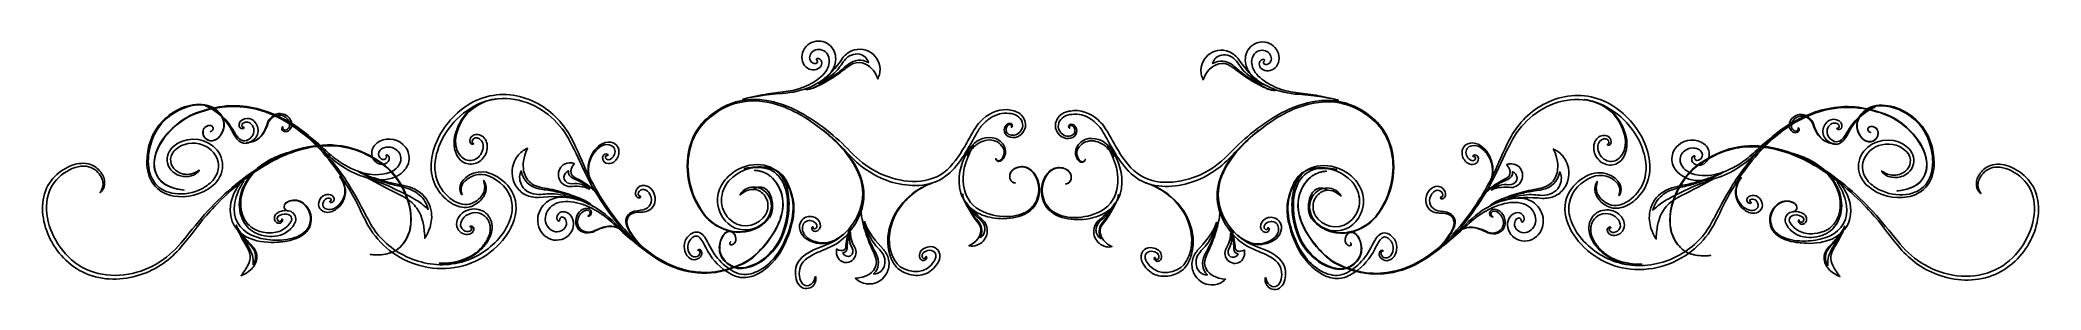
# Model space of a CAD drawing. Header units: centimetres. Extents: x -11.1 to 11.1, y -1.4 to 1.4.
import ezdxf

# ---------------------------------------------------------------- set-up
doc = ezdxf.new("R2010")
doc.units = ezdxf.units.CM
doc.header["$MEASUREMENT"] = 0
doc.layers.add('Camada 1', color=7, linetype='Continuous')

msp = doc.modelspace()

# ---------------------------------------------------------------- linework, layer by layer
at = {"layer": 'Camada 1'}
for points, knots in [([(-2.28269, 1.24383), (-2.30058, 1.30315), (-2.35053, 1.35734), (-2.41689, 1.37387), (-2.41689, 1.37387), (-2.48198, 1.39117), (-2.55651, 1.37101), (-2.60239, 1.31931), (-2.60239, 1.31931), (-2.65131, 1.26422), (-2.6625, 1.18612), (-2.63184, 1.12817), (-2.63184, 1.12817), (-2.60083, 1.07234), (-2.5417, 1.04858), (-2.49188, 1.0625), (-2.49188, 1.0625), (-2.46807, 1.07025), (-2.44867, 1.08356), (-2.43661, 1.10489), (-2.43661, 1.10489), (-2.42513, 1.12518), (-2.42701, 1.1495), (-2.436, 1.16336), (-2.436, 1.16336), (-2.44963, 1.18852), (-2.48082, 1.19355), (-2.48542, 1.18082), (-2.48542, 1.18082), (-2.49135, 1.16762), (-2.47261, 1.16905), (-2.47939, 1.16047), (-2.47939, 1.16047), (-2.47942, 1.15859), (-2.47346, 1.14438), (-2.47661, 1.14198), (-2.47661, 1.14198), (-2.47928, 1.13775), (-2.48132, 1.13465), (-2.49254, 1.1305), (-2.49254, 1.1305), (-2.51236, 1.12053), (-2.55432, 1.14108), (-2.5617, 1.17765), (-2.5617, 1.17765), (-2.56998, 1.21498), (-2.54426, 1.26798), (-2.49709, 1.28123), (-2.49709, 1.28123), (-2.44896, 1.29782), (-2.39348, 1.27768), (-2.36549, 1.23313), (-2.36549, 1.23313), (-2.33654, 1.19027), (-2.33924, 1.13013), (-2.36012, 1.08327), (-2.36012, 1.08327), (-2.38626, 1.02414), (-2.44058, 0.97386), (-2.50059, 0.93494), (-2.50059, 0.93494), (-2.56105, 0.89581), (-2.62878, 0.86554), (-2.69763, 0.84533), (-2.69763, 0.84533), (-2.76846, 0.8248), (-2.83797, 0.81575), (-2.91459, 0.80771), (-2.91459, 0.80771), (-2.98978, 0.79842), (-3.06498, 0.78755), (-3.13996, 0.77199), (-3.13996, 0.77199), (-3.1887, 0.76223), (-3.23698, 0.75209), (-3.28582, 0.73823), (-3.28582, 0.73823), (-3.22859, 0.75209), (-3.05389, 0.78728), (-2.86635, 0.79826), (-2.86635, 0.79826), (-2.75388, 0.80448), (-2.63899, 0.83112), (-2.55031, 0.87248), (-2.55031, 0.87248), (-2.46072, 0.91164), (-2.39955, 0.96164), (-2.37489, 0.98313), (-2.37489, 0.98313), (-2.34981, 1.00409), (-2.3193, 1.03425), (-2.29721, 1.07907), (-2.29721, 1.07907), (-2.27584, 1.12334), (-2.26362, 1.18338), (-2.28269, 1.24383)], [0, 0, 0, 0, 0.04, 0.04, 0.04, 0.04, 0.08, 0.08, 0.08, 0.08, 0.12, 0.12, 0.12, 0.12, 0.16, 0.16, 0.16, 0.16, 0.2, 0.2, 0.2, 0.2, 0.24, 0.24, 0.24, 0.24, 0.28, 0.28, 0.28, 0.28, 0.32, 0.32, 0.32, 0.32, 0.36, 0.36, 0.36, 0.36, 0.4, 0.4, 0.4, 0.4, 0.44, 0.44, 0.44, 0.44, 0.48, 0.48, 0.48, 0.48, 0.52, 0.52, 0.52, 0.52, 0.56, 0.56, 0.56, 0.56, 0.6, 0.6, 0.6, 0.6, 0.64, 0.64, 0.64, 0.64, 0.68, 0.68, 0.68, 0.68, 0.72, 0.72, 0.72, 0.72, 0.76, 0.76, 0.76, 0.76, 0.8, 0.8, 0.8, 0.8, 0.84, 0.84, 0.84, 0.84, 0.88, 0.88, 0.88, 0.88, 0.92, 0.92, 0.92, 0.92, 1, 1, 1, 1]), ([(2.28272, 1.23359), (2.30063, 1.29291), (2.35053, 1.3471), (2.41689, 1.36363), (2.41689, 1.36363), (2.482, 1.38093), (2.55651, 1.36077), (2.60242, 1.30905), (2.60242, 1.30905), (2.65137, 1.25399), (2.66251, 1.17586), (2.63187, 1.11791), (2.63187, 1.11791), (2.60086, 1.06211), (2.54173, 1.03835), (2.49193, 1.05224), (2.49193, 1.05224), (2.46812, 1.05999), (2.4487, 1.0733), (2.43663, 1.09463), (2.43663, 1.09463), (2.42517, 1.11495), (2.42705, 1.13924), (2.43602, 1.1531), (2.43602, 1.1531), (2.4497, 1.17826), (2.48084, 1.18329), (2.48547, 1.17059), (2.48547, 1.17059), (2.4914, 1.15736), (2.47264, 1.15882), (2.47944, 1.15022), (2.47944, 1.15022), (2.47944, 1.14831), (2.47349, 1.13413), (2.47664, 1.13173), (2.47664, 1.13173), (2.47931, 1.1275), (2.48138, 1.12437), (2.49262, 1.12025), (2.49262, 1.12025), (2.51238, 1.11025), (2.55435, 1.13083), (2.56176, 1.1674), (2.56176, 1.1674), (2.57004, 1.20473), (2.54435, 1.25773), (2.49715, 1.27098), (2.49715, 1.27098), (2.44902, 1.28757), (2.39354, 1.26743), (2.36549, 1.22285), (2.36549, 1.22285), (2.33654, 1.17999), (2.33927, 1.11987), (2.36015, 1.07299), (2.36015, 1.07299), (2.38629, 1.01386), (2.44058, 0.96358), (2.50062, 0.92466), (2.50062, 0.92466), (2.5611, 0.88553), (2.62881, 0.85529), (2.69768, 0.83505), (2.69768, 0.83505), (2.76848, 0.81452), (2.83799, 0.80547), (2.91461, 0.79743), (2.91461, 0.79743), (2.9898, 0.78814), (3.065, 0.77727), (3.14001, 0.76171), (3.14001, 0.76171), (3.18877, 0.75195), (3.23701, 0.74184), (3.28587, 0.72798), (3.28587, 0.72798), (3.22867, 0.74182), (3.05396, 0.77701), (2.8664, 0.78801), (2.8664, 0.78801), (2.75393, 0.79423), (2.63902, 0.8209), (2.55036, 0.86223), (2.55036, 0.86223), (2.4608, 0.90141), (2.39963, 0.95142), (2.37497, 0.97288), (2.37497, 0.97288), (2.34986, 0.99384), (2.31935, 1.02402), (2.29726, 1.06884), (2.29726, 1.06884), (2.27587, 1.11313), (2.26364, 1.17316), (2.28272, 1.23359)], [0, 0, 0, 0, 0.04, 0.04, 0.04, 0.04, 0.08, 0.08, 0.08, 0.08, 0.12, 0.12, 0.12, 0.12, 0.16, 0.16, 0.16, 0.16, 0.2, 0.2, 0.2, 0.2, 0.24, 0.24, 0.24, 0.24, 0.28, 0.28, 0.28, 0.28, 0.32, 0.32, 0.32, 0.32, 0.36, 0.36, 0.36, 0.36, 0.4, 0.4, 0.4, 0.4, 0.44, 0.44, 0.44, 0.44, 0.48, 0.48, 0.48, 0.48, 0.52, 0.52, 0.52, 0.52, 0.56, 0.56, 0.56, 0.56, 0.6, 0.6, 0.6, 0.6, 0.64, 0.64, 0.64, 0.64, 0.68, 0.68, 0.68, 0.68, 0.72, 0.72, 0.72, 0.72, 0.76, 0.76, 0.76, 0.76, 0.8, 0.8, 0.8, 0.8, 0.84, 0.84, 0.84, 0.84, 0.88, 0.88, 0.88, 0.88, 0.92, 0.92, 0.92, 0.92, 1, 1, 1, 1]), ([(-1.79372, 1.13694), (-1.81859, 1.20925), (-1.88246, 1.27156), (-1.96835, 1.28569), (-1.96835, 1.28569), (-2.01111, 1.29268), (-2.055, 1.28797), (-2.09786, 1.26926), (-2.09786, 1.26926), (-2.1403, 1.25074), (-2.17292, 1.22034), (-2.1988, 1.18774), (-2.1988, 1.18774), (-2.2673, 1.08908), (-2.34551, 0.98536), (-2.46349, 0.90961), (-2.46349, 0.90961), (-2.39367, 0.94652), (-2.32419, 0.9911), (-2.2705, 1.04322), (-2.2705, 1.04322), (-2.22205, 1.0901), (-2.20382, 1.13762), (-2.16017, 1.18236), (-2.16017, 1.18236), (-2.11276, 1.23345), (-2.0409, 1.24734), (-1.99361, 1.22914), (-1.99361, 1.22914), (-1.94448, 1.21255), (-1.91783, 1.1744), (-1.90953, 1.13968), (-1.90953, 1.13968), (-1.98229, 1.18135), (-2.06603, 1.17461), (-2.13355, 1.12092), (-2.13355, 1.12092), (-2.16945, 1.0951), (-2.20448, 1.06078), (-2.24753, 1.02784), (-2.24753, 1.02784), (-2.28928, 0.99678), (-2.33021, 0.9682), (-2.37395, 0.94084), (-2.37395, 0.94084), (-2.40602, 0.92068), (-2.43912, 0.90184), (-2.47301, 0.88398), (-2.47301, 0.88398), (-2.50545, 0.86853), (-2.5423, 0.84292), (-2.60628, 0.84173), (-2.60628, 0.84173), (-2.60721, 0.84197), (-2.57445, 0.83938), (-2.53818, 0.85213), (-2.53818, 0.85213), (-2.50024, 0.86443), (-2.46584, 0.88354), (-2.41798, 0.90727), (-2.41798, 0.90727), (-2.37245, 0.93246), (-2.31958, 0.9627), (-2.26637, 0.99903), (-2.26637, 0.99903), (-2.20877, 1.03552), (-2.15707, 1.08507), (-2.11122, 1.11248), (-2.11122, 1.11248), (-2.02579, 1.17077), (-1.92429, 1.13201), (-1.87294, 1.07285), (-1.87294, 1.07285), (-1.81896, 1.01424), (-1.80613, 0.95794), (-1.80513, 0.95908), (-1.80513, 0.95908), (-1.80595, 0.96157), (-1.78743, 1.00025), (-1.78743, 1.00409), (-1.78743, 1.00409), (-1.778, 1.04177), (-1.77647, 1.08717), (-1.79372, 1.13694)], [0, 0, 0, 0, 0.04545455, 0.04545455, 0.04545455, 0.04545455, 0.09090909, 0.09090909, 0.09090909, 0.09090909, 0.13636364, 0.13636364, 0.13636364, 0.13636364, 0.18181818, 0.18181818, 0.18181818, 0.18181818, 0.22727273, 0.22727273, 0.22727273, 0.22727273, 0.27272727, 0.27272727, 0.27272727, 0.27272727, 0.31818182, 0.31818182, 0.31818182, 0.31818182, 0.36363636, 0.36363636, 0.36363636, 0.36363636, 0.40909091, 0.40909091, 0.40909091, 0.40909091, 0.45454545, 0.45454545, 0.45454545, 0.45454545, 0.5, 0.5, 0.5, 0.5, 0.54545455, 0.54545455, 0.54545455, 0.54545455, 0.59090909, 0.59090909, 0.59090909, 0.59090909, 0.63636364, 0.63636364, 0.63636364, 0.63636364, 0.68181818, 0.68181818, 0.68181818, 0.68181818, 0.72727273, 0.72727273, 0.72727273, 0.72727273, 0.77272727, 0.77272727, 0.77272727, 0.77272727, 0.81818182, 0.81818182, 0.81818182, 0.81818182, 0.86363636, 0.86363636, 0.86363636, 0.86363636, 0.90909091, 0.90909091, 0.90909091, 0.90909091, 1, 1, 1, 1]), ([(1.79372, 1.12673), (1.81862, 1.19901), (1.88249, 1.26132), (1.96837, 1.27551), (1.96837, 1.27551), (2.01113, 1.2825), (2.05502, 1.27776), (2.09791, 1.25905), (2.09791, 1.25905), (2.14032, 1.24056), (2.17297, 1.21013), (2.19885, 1.17751), (2.19885, 1.17751), (2.26732, 1.07887), (2.34554, 0.97516), (2.46357, 0.89941), (2.46357, 0.89941), (2.39372, 0.93632), (2.32421, 0.9809), (2.27053, 1.03302), (2.27053, 1.03302), (2.22211, 1.0799), (2.20388, 1.12742), (2.16023, 1.17216), (2.16023, 1.17216), (2.11279, 1.22325), (2.04093, 1.23714), (1.99367, 1.21894), (1.99367, 1.21894), (1.94456, 1.20232), (1.91792, 1.1642), (1.90959, 1.12948), (1.90959, 1.12948), (1.98235, 1.17115), (2.06606, 1.16441), (2.13361, 1.11072), (2.13361, 1.11072), (2.16949, 1.0849), (2.20452, 1.05058), (2.24757, 1.01764), (2.24757, 1.01764), (2.28932, 0.98658), (2.33028, 0.958), (2.37399, 0.93064), (2.37399, 0.93064), (2.40608, 0.91051), (2.43918, 0.89164), (2.47302, 0.87378), (2.47302, 0.87378), (2.50548, 0.85833), (2.54231, 0.83272), (2.60629, 0.83153), (2.60629, 0.83153), (2.60724, 0.83177), (2.57446, 0.8292), (2.53819, 0.84195), (2.53819, 0.84195), (2.50025, 0.85423), (2.46585, 0.87333), (2.41799, 0.89709), (2.41799, 0.89709), (2.37246, 0.92228), (2.31956, 0.95249), (2.26641, 0.98885), (2.26641, 0.98885), (2.20881, 1.02534), (2.15711, 1.07489), (2.11126, 1.1023), (2.11126, 1.1023), (2.0258, 1.16059), (1.92433, 1.12183), (1.87295, 1.06267), (1.87295, 1.06267), (1.81897, 1.00406), (1.80617, 0.94776), (1.80514, 0.9489), (1.80514, 0.9489), (1.80596, 0.95139), (1.78744, 0.99007), (1.78744, 0.99391), (1.78744, 0.99391), (1.77805, 1.03156), (1.77649, 1.07696), (1.79372, 1.12673)], [0, 0, 0, 0, 0.04545455, 0.04545455, 0.04545455, 0.04545455, 0.09090909, 0.09090909, 0.09090909, 0.09090909, 0.13636364, 0.13636364, 0.13636364, 0.13636364, 0.18181818, 0.18181818, 0.18181818, 0.18181818, 0.22727273, 0.22727273, 0.22727273, 0.22727273, 0.27272727, 0.27272727, 0.27272727, 0.27272727, 0.31818182, 0.31818182, 0.31818182, 0.31818182, 0.36363636, 0.36363636, 0.36363636, 0.36363636, 0.40909091, 0.40909091, 0.40909091, 0.40909091, 0.45454545, 0.45454545, 0.45454545, 0.45454545, 0.5, 0.5, 0.5, 0.5, 0.54545455, 0.54545455, 0.54545455, 0.54545455, 0.59090909, 0.59090909, 0.59090909, 0.59090909, 0.63636364, 0.63636364, 0.63636364, 0.63636364, 0.68181818, 0.68181818, 0.68181818, 0.68181818, 0.72727273, 0.72727273, 0.72727273, 0.72727273, 0.77272727, 0.77272727, 0.77272727, 0.77272727, 0.81818182, 0.81818182, 0.81818182, 0.81818182, 0.86363636, 0.86363636, 0.86363636, 0.86363636, 0.90909091, 0.90909091, 0.90909091, 0.90909091, 1, 1, 1, 1]), ([(-9.184, 0.21164), (-9.31034, 0.32224), (-9.51052, 0.31025), (-9.62085, 0.21304), (-9.62085, 0.21304), (-9.67858, 0.16719), (-9.70853, 0.08972), (-9.69171, 0.02624), (-9.69171, 0.02624), (-9.67726, -0.03819), (-9.62964, -0.08235), (-9.5827, -0.10526), (-9.5827, -0.10526), (-9.48798, -0.14781), (-9.40363, -0.11516), (-9.36908, -0.08907), (-9.36908, -0.08907), (-9.33283, -0.06081), (-9.32966, -0.04525), (-9.34791, -0.05933), (-9.34791, -0.05933), (-9.36013, -0.06698), (-9.38739, -0.08746), (-9.43422, -0.09661), (-9.43422, -0.09661), (-9.47952, -0.10576), (-9.54823, -0.10169), (-9.60191, -0.05383), (-9.60191, -0.05383), (-9.62839, -0.03078), (-9.65025, 0.0021), (-9.65565, 0.04068), (-9.65565, 0.04068), (-9.66134, 0.07912), (-9.64925, 0.12177), (-9.61993, 0.15554), (-9.61993, 0.15554), (-9.56056, 0.22483), (-9.4479, 0.26201), (-9.34111, 0.2392), (-9.34111, 0.2392), (-9.24406, 0.2197), (-9.14931, 0.14006), (-9.12873, 0.03605), (-9.12873, 0.03605), (-9.11801, -0.01541), (-9.12751, -0.07066), (-9.15355, -0.11823), (-9.15355, -0.11823), (-9.17977, -0.1657), (-9.2216, -0.20538), (-9.26822, -0.23552), (-9.26822, -0.23552), (-9.36209, -0.29637), (-9.47377, -0.32209), (-9.57138, -0.31765), (-9.57138, -0.31765), (-9.66957, -0.31326), (-9.75355, -0.27595), (-9.80265, -0.22719), (-9.80265, -0.22719), (-9.82768, -0.20396), (-9.86623, -0.15615), (-9.88666, -0.08183), (-9.88666, -0.08183), (-9.90806, -0.00822), (-9.91076, 0.0888), (-9.88743, 0.19249), (-9.88743, 0.19249), (-9.86409, 0.29512), (-9.81618, 0.40947), (-9.7245, 0.49628), (-9.7245, 0.49628), (-9.63571, 0.58341), (-9.51551, 0.65053), (-9.38636, 0.6672), (-9.38636, 0.6672), (-9.25695, 0.69191), (-9.12006, 0.62241), (-9.07542, 0.51247), (-9.07542, 0.51247), (-9.05409, 0.45635), (-9.06791, 0.39568), (-9.09399, 0.34991), (-9.09399, 0.34991), (-9.1159, 0.30263), (-9.1699, 0.26376), (-9.22165, 0.27472), (-9.22165, 0.27472), (-9.27391, 0.28374), (-9.30023, 0.33393), (-9.29692, 0.3718), (-9.29692, 0.3718), (-9.2984, 0.39051), (-9.28676, 0.41339), (-9.27237, 0.42236), (-9.27237, 0.42236), (-9.26004, 0.43305), (-9.24308, 0.44207), (-9.22736, 0.44218), (-9.22736, 0.44218), (-9.21929, 0.44223), (-9.21122, 0.44115), (-9.20408, 0.43808), (-9.20408, 0.43808), (-9.21609, 0.44372), (-9.22959, 0.44308), (-9.24086, 0.44059), (-9.24086, 0.44059), (-9.26187, 0.43437), (-9.27113, 0.42514), (-9.28494, 0.41162), (-9.28494, 0.41162), (-9.29854, 0.39643), (-9.29828, 0.37662), (-9.29806, 0.36111), (-9.29806, 0.36111), (-9.29679, 0.3279), (-9.27684, 0.29438), (-9.24408, 0.27978), (-9.24408, 0.27978), (-9.21212, 0.26433), (-9.1719, 0.27041), (-9.14362, 0.28904), (-9.14362, 0.28904), (-9.07208, 0.34548), (-9.04088, 0.44213), (-9.0756, 0.5246), (-9.0756, 0.5246), (-9.11336, 0.603), (-9.19069, 0.65766), (-9.2775, 0.67316), (-9.2775, 0.67316), (-9.45347, 0.69631), (-9.62432, 0.61186), (-9.74354, 0.49295), (-9.74354, 0.49295), (-9.8649, 0.36944), (-9.92023, 0.19871), (-9.92076, 0.03178), (-9.92076, 0.03178), (-9.91925, -0.05188), (-9.89941, -0.13893), (-9.84694, -0.21026), (-9.84694, -0.21026), (-9.79458, -0.28199), (-9.70909, -0.32657), (-9.62162, -0.34152), (-9.62162, -0.34152), (-9.48033, -0.36586), (-9.3114, -0.33041), (-9.18598, -0.22285), (-9.18598, -0.22285), (-9.1238, -0.16956), (-9.07869, -0.08892), (-9.07911, -0.0046), (-9.07911, -0.0046), (-9.07796, 0.0799), (-9.12114, 0.15994), (-9.184, 0.21164)], [0, 0, 0, 0, 0.02439024, 0.02439024, 0.02439024, 0.02439024, 0.04878049, 0.04878049, 0.04878049, 0.04878049, 0.07317073, 0.07317073, 0.07317073, 0.07317073, 0.09756098, 0.09756098, 0.09756098, 0.09756098, 0.12195122, 0.12195122, 0.12195122, 0.12195122, 0.14634146, 0.14634146, 0.14634146, 0.14634146, 0.17073171, 0.17073171, 0.17073171, 0.17073171, 0.19512195, 0.19512195, 0.19512195, 0.19512195, 0.2195122, 0.2195122, 0.2195122, 0.2195122, 0.24390244, 0.24390244, 0.24390244, 0.24390244, 0.26829268, 0.26829268, 0.26829268, 0.26829268, 0.29268293, 0.29268293, 0.29268293, 0.29268293, 0.31707317, 0.31707317, 0.31707317, 0.31707317, 0.34146341, 0.34146341, 0.34146341, 0.34146341, 0.36585366, 0.36585366, 0.36585366, 0.36585366, 0.3902439, 0.3902439, 0.3902439, 0.3902439, 0.41463415, 0.41463415, 0.41463415, 0.41463415, 0.43902439, 0.43902439, 0.43902439, 0.43902439, 0.46341463, 0.46341463, 0.46341463, 0.46341463, 0.48780488, 0.48780488, 0.48780488, 0.48780488, 0.51219512, 0.51219512, 0.51219512, 0.51219512, 0.53658537, 0.53658537, 0.53658537, 0.53658537, 0.56097561, 0.56097561, 0.56097561, 0.56097561, 0.58536585, 0.58536585, 0.58536585, 0.58536585, 0.6097561, 0.6097561, 0.6097561, 0.6097561, 0.63414634, 0.63414634, 0.63414634, 0.63414634, 0.65853659, 0.65853659, 0.65853659, 0.65853659, 0.68292683, 0.68292683, 0.68292683, 0.68292683, 0.70731707, 0.70731707, 0.70731707, 0.70731707, 0.73170732, 0.73170732, 0.73170732, 0.73170732, 0.75609756, 0.75609756, 0.75609756, 0.75609756, 0.7804878, 0.7804878, 0.7804878, 0.7804878, 0.80487805, 0.80487805, 0.80487805, 0.80487805, 0.82926829, 0.82926829, 0.82926829, 0.82926829, 0.85365854, 0.85365854, 0.85365854, 0.85365854, 0.87804878, 0.87804878, 0.87804878, 0.87804878, 0.90243902, 0.90243902, 0.90243902, 0.90243902, 0.92682927, 0.92682927, 0.92682927, 0.92682927, 0.95121951, 0.95121951, 0.95121951, 0.95121951, 1, 1, 1, 1]), ([(-5.94283, -0.19508), (-6.01249, -0.12732), (-6.09737, -0.08041), (-6.18225, -0.07303), (-6.18225, -0.07303), (-6.34793, -0.06321), (-6.45308, -0.18363), (-6.44612, -0.25768), (-6.44612, -0.25768), (-6.44506, -0.29443), (-6.4308, -0.31483), (-6.42577, -0.32282), (-6.42577, -0.32282), (-6.42016, -0.33102), (-6.4199, -0.32663), (-6.42503, -0.30962), (-6.42503, -0.30962), (-6.43082, -0.29025), (-6.44609, -0.23038), (-6.39066, -0.17521), (-6.39066, -0.17521), (-6.33909, -0.1229), (-6.23149, -0.07335), (-6.11854, -0.1206), (-6.11854, -0.1206), (-6.01175, -0.16397), (-5.89102, -0.26821), (-5.86883, -0.41656), (-5.86883, -0.41656), (-5.84557, -0.56534), (-5.92725, -0.73266), (-6.05676, -0.85931), (-6.05676, -0.85931), (-6.17598, -0.97697), (-6.34505, -1.06987), (-6.52973, -1.09537), (-6.52973, -1.09537), (-6.71444, -1.12215), (-6.90877, -1.08254), (-7.06879, -0.99943), (-7.06879, -0.99943), (-7.23029, -0.91714), (-7.35716, -0.79165), (-7.43286, -0.65701), (-7.43286, -0.65701), (-7.5112, -0.52334), (-7.56785, -0.39671), (-7.62542, -0.30228), (-7.62542, -0.30228), (-7.68212, -0.20856), (-7.81738, 0.02646), (-8.06386, 0.26292), (-8.06386, 0.26292), (-8.18729, 0.37952), (-8.34064, 0.49475), (-8.52286, 0.57187), (-8.52286, 0.57187), (-8.70415, 0.6486), (-8.91558, 0.68239), (-9.11656, 0.64913), (-9.11656, 0.64913), (-9.21657, 0.63251), (-9.31457, 0.60431), (-9.40551, 0.56804), (-9.40551, 0.56804), (-9.49507, 0.52891), (-9.5736, 0.47181), (-9.63932, 0.40858), (-9.63932, 0.40858), (-9.76994, 0.28317), (-9.85509, 0.12222), (-9.83786, -0.01621), (-9.83786, -0.01621), (-9.83027, -0.08413), (-9.79775, -0.14258), (-9.75949, -0.18083), (-9.75949, -0.18083), (-9.71866, -0.21806), (-9.6707, -0.2366), (-9.63254, -0.2497), (-9.63254, -0.2497), (-9.56613, -0.2711), (-9.52208, -0.27394), (-9.51041, -0.27489), (-9.51041, -0.27489), (-9.60471, -0.2646), (-9.70459, -0.23502), (-9.76899, -0.16959), (-9.76899, -0.16959), (-9.8308, -0.09881), (-9.85143, 0.00117), (-9.82953, 0.09277), (-9.82953, 0.09277), (-9.80133, 0.21813), (-9.7193, 0.32854), (-9.62358, 0.41739), (-9.62358, 0.41739), (-9.52642, 0.50804), (-9.40961, 0.57177), (-9.2792, 0.60514), (-9.2792, 0.60514), (-9.02396, 0.68552), (-8.74395, 0.66298), (-8.50572, 0.5522), (-8.50572, 0.5522), (-8.26561, 0.44375), (-8.06601, 0.26462), (-7.90075, 0.06346), (-7.90075, 0.06346), (-7.81804, -0.03772), (-7.74335, -0.14556), (-7.67675, -0.25822), (-7.67675, -0.25822), (-7.60894, -0.3703), (-7.5561, -0.49015), (-7.4944, -0.609), (-7.4944, -0.609), (-7.40415, -0.80527), (-7.22098, -0.99275), (-6.98145, -1.08226), (-6.98145, -1.08226), (-6.74629, -1.17743), (-6.45342, -1.17031), (-6.22826, -1.0421), (-6.22826, -1.0421), (-6.11457, -0.98143), (-6.01744, -0.89716), (-5.94484, -0.80009), (-5.94484, -0.80009), (-5.87253, -0.7036), (-5.82366, -0.59073), (-5.82228, -0.47817), (-5.82228, -0.47817), (-5.81832, -0.36491), (-5.87219, -0.26207), (-5.94283, -0.19508)], [0, 0, 0, 0, 0.02857143, 0.02857143, 0.02857143, 0.02857143, 0.05714286, 0.05714286, 0.05714286, 0.05714286, 0.08571429, 0.08571429, 0.08571429, 0.08571429, 0.11428571, 0.11428571, 0.11428571, 0.11428571, 0.14285714, 0.14285714, 0.14285714, 0.14285714, 0.17142857, 0.17142857, 0.17142857, 0.17142857, 0.2, 0.2, 0.2, 0.2, 0.22857143, 0.22857143, 0.22857143, 0.22857143, 0.25714286, 0.25714286, 0.25714286, 0.25714286, 0.28571429, 0.28571429, 0.28571429, 0.28571429, 0.31428571, 0.31428571, 0.31428571, 0.31428571, 0.34285714, 0.34285714, 0.34285714, 0.34285714, 0.37142857, 0.37142857, 0.37142857, 0.37142857, 0.4, 0.4, 0.4, 0.4, 0.42857143, 0.42857143, 0.42857143, 0.42857143, 0.45714286, 0.45714286, 0.45714286, 0.45714286, 0.48571429, 0.48571429, 0.48571429, 0.48571429, 0.51428571, 0.51428571, 0.51428571, 0.51428571, 0.54285714, 0.54285714, 0.54285714, 0.54285714, 0.57142857, 0.57142857, 0.57142857, 0.57142857, 0.6, 0.6, 0.6, 0.6, 0.62857143, 0.62857143, 0.62857143, 0.62857143, 0.65714286, 0.65714286, 0.65714286, 0.65714286, 0.68571429, 0.68571429, 0.68571429, 0.68571429, 0.71428571, 0.71428571, 0.71428571, 0.71428571, 0.74285714, 0.74285714, 0.74285714, 0.74285714, 0.77142857, 0.77142857, 0.77142857, 0.77142857, 0.8, 0.8, 0.8, 0.8, 0.82857143, 0.82857143, 0.82857143, 0.82857143, 0.85714286, 0.85714286, 0.85714286, 0.85714286, 0.88571429, 0.88571429, 0.88571429, 0.88571429, 0.91428571, 0.91428571, 0.91428571, 0.91428571, 0.94285714, 0.94285714, 0.94285714, 0.94285714, 1, 1, 1, 1]), ([(-2.91904, -0.21347), (-2.93947, -0.17791), (-2.96701, -0.14653), (-2.99905, -0.1211), (-2.99905, -0.1211), (-2.93518, -0.17359), (-2.87271, -0.26802), (-2.86163, -0.39555), (-2.86163, -0.39555), (-2.84867, -0.55298), (-2.9314, -0.72961), (-3.05538, -0.87786), (-3.05538, -0.87786), (-3.11909, -0.95086), (-3.1877, -1.02756), (-3.28078, -1.07669), (-3.28078, -1.07669), (-3.37251, -1.12101), (-3.47109, -1.15715), (-3.57404, -1.17633), (-3.57404, -1.17633), (-3.78126, -1.21432), (-3.99748, -1.1672), (-4.17568, -1.07211), (-4.17568, -1.07211), (-4.35552, -0.97747), (-4.50199, -0.84298), (-4.61931, -0.7109), (-4.61931, -0.7109), (-4.85357, -0.44351), (-4.97983, -0.18729), (-5.03063, -0.08349), (-5.03063, -0.08349), (-5.08167, 0.02126), (-5.13308, 0.15829), (-5.20936, 0.30444), (-5.20936, 0.30444), (-5.285, 0.45094), (-5.4119, 0.59347), (-5.57983, 0.68491), (-5.57983, 0.68491), (-5.74588, 0.77693), (-5.95594, 0.81503), (-6.15046, 0.76069), (-6.15046, 0.76069), (-6.34522, 0.70785), (-6.50871, 0.57302), (-6.61467, 0.42054), (-6.61467, 0.42054), (-6.73013, 0.25592), (-6.78964, 0.05661), (-6.75355, -0.11691), (-6.75355, -0.11691), (-6.73521, -0.20258), (-6.69444, -0.27764), (-6.6424, -0.33318), (-6.6424, -0.33318), (-6.59091, -0.38843), (-6.5327, -0.4325), (-6.46902, -0.45309), (-6.46902, -0.45309), (-6.40655, -0.47481), (-6.33892, -0.47116), (-6.28934, -0.44314), (-6.28934, -0.44314), (-6.2401, -0.41761), (-6.20335, -0.38149), (-6.18091, -0.34469), (-6.18091, -0.34469), (-6.13503, -0.26682), (-6.16101, -0.20253), (-6.17117, -0.18382), (-6.17117, -0.18382), (-6.18035, -0.16712), (-6.18339, -0.16506), (-6.18128, -0.17493), (-6.18128, -0.17493), (-6.17961, -0.18477), (-6.16961, -0.20649), (-6.16966, -0.24073), (-6.16966, -0.24073), (-6.16942, -0.27439), (-6.1822, -0.32082), (-6.22141, -0.36096), (-6.22141, -0.36096), (-6.25991, -0.39925), (-6.31944, -0.44002), (-6.38982, -0.4356), (-6.38982, -0.4356), (-6.46539, -0.43224), (-6.5427, -0.3848), (-6.6067, -0.3159), (-6.6067, -0.3159), (-6.67131, -0.24785), (-6.7164, -0.15075), (-6.72158, -0.04139), (-6.72158, -0.04139), (-6.73108, 0.17843), (-6.60101, 0.42068), (-6.40633, 0.57734), (-6.40633, 0.57734), (-6.30679, 0.65489), (-6.19194, 0.71394), (-6.06772, 0.73241), (-6.06772, 0.73241), (-5.9444, 0.75307), (-5.81729, 0.73733), (-5.70215, 0.69577), (-5.70215, 0.69577), (-5.46905, 0.61166), (-5.29342, 0.42539), (-5.20124, 0.2233), (-5.20124, 0.2233), (-5.13851, 0.09966), (-5.08556, -0.03059), (-5.01934, -0.15418), (-5.01934, -0.15418), (-4.95388, -0.27777), (-4.88094, -0.39656), (-4.80019, -0.50928), (-4.80019, -0.50928), (-4.63842, -0.73283), (-4.44448, -0.93767), (-4.20284, -1.07033), (-4.20284, -1.07033), (-3.96479, -1.20545), (-3.66539, -1.24091), (-3.40441, -1.13611), (-3.40441, -1.13611), (-3.34033, -1.10949), (-3.27397, -1.08835), (-3.21584, -1.04282), (-3.21584, -1.04282), (-3.15991, -0.999), (-3.11014, -0.94876), (-3.0641, -0.89494), (-3.0641, -0.89494), (-2.97361, -0.7872), (-2.89543, -0.66192), (-2.86714, -0.51952), (-2.86714, -0.51952), (-2.84557, -0.4151), (-2.86319, -0.30202), (-2.91904, -0.21347)], [0, 0, 0, 0, 0.02702703, 0.02702703, 0.02702703, 0.02702703, 0.05405405, 0.05405405, 0.05405405, 0.05405405, 0.08108108, 0.08108108, 0.08108108, 0.08108108, 0.10810811, 0.10810811, 0.10810811, 0.10810811, 0.13513514, 0.13513514, 0.13513514, 0.13513514, 0.16216216, 0.16216216, 0.16216216, 0.16216216, 0.18918919, 0.18918919, 0.18918919, 0.18918919, 0.21621622, 0.21621622, 0.21621622, 0.21621622, 0.24324324, 0.24324324, 0.24324324, 0.24324324, 0.27027027, 0.27027027, 0.27027027, 0.27027027, 0.2972973, 0.2972973, 0.2972973, 0.2972973, 0.32432432, 0.32432432, 0.32432432, 0.32432432, 0.35135135, 0.35135135, 0.35135135, 0.35135135, 0.37837838, 0.37837838, 0.37837838, 0.37837838, 0.40540541, 0.40540541, 0.40540541, 0.40540541, 0.43243243, 0.43243243, 0.43243243, 0.43243243, 0.45945946, 0.45945946, 0.45945946, 0.45945946, 0.48648649, 0.48648649, 0.48648649, 0.48648649, 0.51351351, 0.51351351, 0.51351351, 0.51351351, 0.54054054, 0.54054054, 0.54054054, 0.54054054, 0.56756757, 0.56756757, 0.56756757, 0.56756757, 0.59459459, 0.59459459, 0.59459459, 0.59459459, 0.62162162, 0.62162162, 0.62162162, 0.62162162, 0.64864865, 0.64864865, 0.64864865, 0.64864865, 0.67567568, 0.67567568, 0.67567568, 0.67567568, 0.7027027, 0.7027027, 0.7027027, 0.7027027, 0.72972973, 0.72972973, 0.72972973, 0.72972973, 0.75675676, 0.75675676, 0.75675676, 0.75675676, 0.78378378, 0.78378378, 0.78378378, 0.78378378, 0.81081081, 0.81081081, 0.81081081, 0.81081081, 0.83783784, 0.83783784, 0.83783784, 0.83783784, 0.86486486, 0.86486486, 0.86486486, 0.86486486, 0.89189189, 0.89189189, 0.89189189, 0.89189189, 0.91891892, 0.91891892, 0.91891892, 0.91891892, 0.94594595, 0.94594595, 0.94594595, 0.94594595, 1, 1, 1, 1]), ([(-6.18604, 0.31438), (-6.21972, 0.34454), (-6.26579, 0.3496), (-6.29891, 0.33208), (-6.29891, 0.33208), (-6.33219, 0.31168), (-6.33987, 0.27586), (-6.33164, 0.25387), (-6.33164, 0.25387), (-6.32132, 0.23019), (-6.29902, 0.23215), (-6.29558, 0.23739), (-6.29558, 0.23739), (-6.2887, 0.24567), (-6.2982, 0.24258), (-6.30455, 0.24837), (-6.30455, 0.24837), (-6.31341, 0.25305), (-6.31511, 0.27657), (-6.29521, 0.29568), (-6.29521, 0.29568), (-6.27772, 0.31222), (-6.22909, 0.30822), (-6.20541, 0.27348), (-6.20541, 0.27348), (-6.17911, 0.24102), (-6.17959, 0.18529), (-6.20425, 0.13838), (-6.20425, 0.13838), (-6.22751, 0.09086), (-6.2745, 0.05652), (-6.32493, 0.0539), (-6.32493, 0.0539), (-6.37552, 0.04919), (-6.42029, 0.07766), (-6.4473, 0.11502), (-6.4473, 0.11502), (-6.48156, 0.16148), (-6.4959, 0.22286), (-6.49244, 0.28298), (-6.49244, 0.28298), (-6.49162, 0.34547), (-6.46476, 0.39868), (-6.44087, 0.45962), (-6.44087, 0.45962), (-6.38774, 0.57154), (-6.28791, 0.65845), (-6.17264, 0.70304), (-6.17264, 0.70304), (-6.13181, 0.7191), (-6.08932, 0.73074), (-6.0462, 0.73847), (-6.0462, 0.73847), (-6.07766, 0.73363), (-6.24025, 0.70958), (-6.36314, 0.58472), (-6.36314, 0.58472), (-6.43296, 0.51873), (-6.47379, 0.42303), (-6.4981, 0.34532), (-6.4981, 0.34532), (-6.5198, 0.2652), (-6.50757, 0.19853), (-6.5009, 0.17302), (-6.5009, 0.17302), (-6.49111, 0.12357), (-6.45161, 0.03237), (-6.35281, 0.01477), (-6.35281, 0.01477), (-6.30638, 0.00696), (-6.25293, 0.02091), (-6.21396, 0.05419), (-6.21396, 0.05419), (-6.17419, 0.08732), (-6.15012, 0.13431), (-6.14287, 0.18119), (-6.14287, 0.18119), (-6.13391, 0.23177), (-6.15167, 0.28591), (-6.18604, 0.31438)], [0, 0, 0, 0, 0.04761905, 0.04761905, 0.04761905, 0.04761905, 0.0952381, 0.0952381, 0.0952381, 0.0952381, 0.14285714, 0.14285714, 0.14285714, 0.14285714, 0.19047619, 0.19047619, 0.19047619, 0.19047619, 0.23809524, 0.23809524, 0.23809524, 0.23809524, 0.28571429, 0.28571429, 0.28571429, 0.28571429, 0.33333333, 0.33333333, 0.33333333, 0.33333333, 0.38095238, 0.38095238, 0.38095238, 0.38095238, 0.42857143, 0.42857143, 0.42857143, 0.42857143, 0.47619048, 0.47619048, 0.47619048, 0.47619048, 0.52380952, 0.52380952, 0.52380952, 0.52380952, 0.57142857, 0.57142857, 0.57142857, 0.57142857, 0.61904762, 0.61904762, 0.61904762, 0.61904762, 0.66666667, 0.66666667, 0.66666667, 0.66666667, 0.71428571, 0.71428571, 0.71428571, 0.71428571, 0.76190476, 0.76190476, 0.76190476, 0.76190476, 0.80952381, 0.80952381, 0.80952381, 0.80952381, 0.85714286, 0.85714286, 0.85714286, 0.85714286, 0.9047619, 0.9047619, 0.9047619, 0.9047619, 1, 1, 1, 1]), ([(-6.04621, 0.73843), (-6.04232, 0.73904), (-6.04007, 0.73938), (-6.04052, 0.73954), (-6.04052, 0.73954), (-6.0424, 0.73919), (-6.04427, 0.73877), (-6.04621, 0.73843)], [0, 0, 0, 0, 0.33333333, 0.33333333, 0.33333333, 0.33333333, 1, 1, 1, 1]), ([(-0.19976, 0.54359), (-0.23061, 0.58341), (-0.28022, 0.6073), (-0.33253, 0.61294), (-0.33253, 0.61294), (-0.43217, 0.63419), (-0.55256, 0.59325), (-0.63924, 0.51327), (-0.63924, 0.51327), (-0.66186, 0.49242), (-0.68136, 0.47451), (-0.70253, 0.44593), (-0.70253, 0.44593), (-0.71878, 0.42103), (-0.73444, 0.39537), (-0.74978, 0.36936), (-0.74978, 0.36936), (-0.78042, 0.31732), (-0.80992, 0.26374), (-0.84127, 0.21056), (-0.84127, 0.21056), (-0.90361, 0.10489), (-0.97367, -0.00304), (-1.07281, -0.07837), (-1.07281, -0.07837), (-1.17079, -0.15454), (-1.29839, -0.1827), (-1.42251, -0.17867), (-1.42251, -0.17867), (-1.54726, -0.17515), (-1.6708, -0.14261), (-1.78216, -0.09107), (-1.78216, -0.09107), (-1.89297, -0.03847), (-1.9934, 0.03485), (-2.07601, 0.11806), (-2.07601, 0.11806), (-2.1598, 0.20617), (-2.24587, 0.28673), (-2.33223, 0.35806), (-2.33223, 0.35806), (-2.54572, 0.5325), (-2.78951, 0.68403), (-3.06761, 0.72369), (-3.06761, 0.72369), (-3.20541, 0.74263), (-3.35061, 0.72589), (-3.4802, 0.66704), (-3.4802, 0.66704), (-3.54492, 0.63812), (-3.60567, 0.60013), (-3.66096, 0.55541), (-3.66096, 0.55541), (-3.71692, 0.51276), (-3.76814, 0.45929), (-3.80749, 0.39909), (-3.80749, 0.39909), (-3.96759, 0.15268), (-3.94751, -0.16982), (-3.82088, -0.41368), (-3.82088, -0.41368), (-3.78894, -0.47549), (-3.75005, -0.53346), (-3.70412, -0.5851), (-3.70412, -0.5851), (-3.6557, -0.63791), (-3.5963, -0.67376), (-3.53312, -0.70223), (-3.53312, -0.70223), (-3.40755, -0.75763), (-3.25181, -0.76256), (-3.12759, -0.68577), (-3.12759, -0.68577), (-3.08195, -0.65825), (-3.04279, -0.62169), (-3.00927, -0.57943), (-3.00927, -0.57943), (-2.97641, -0.53233), (-2.97022, -0.47508), (-2.97456, -0.42237), (-2.97456, -0.42237), (-2.97983, -0.36969), (-2.99607, -0.31614), (-3.0338, -0.27661), (-3.0338, -0.27661), (-3.042, -0.26804), (-3.05184, -0.26087), (-3.06251, -0.25513), (-3.06251, -0.25513), (-3.05801, -0.25762), (-3.05354, -0.26042), (-3.04912, -0.26383), (-3.04912, -0.26383), (-3.01213, -0.2918), (-2.98649, -0.34384), (-2.97768, -0.40562), (-2.97768, -0.40562), (-2.96956, -0.46499), (-2.97403, -0.54844), (-3.03375, -0.60498), (-3.03375, -0.60498), (-3.08529, -0.66261), (-3.15898, -0.71108), (-3.24515, -0.73023), (-3.24515, -0.73023), (-3.33119, -0.74984), (-3.4265, -0.74015), (-3.51463, -0.70496), (-3.51463, -0.70496), (-3.60184, -0.67017), (-3.68791, -0.61103), (-3.74413, -0.52615), (-3.74413, -0.52615), (-3.80385, -0.44445), (-3.85036, -0.34957), (-3.87912, -0.24797), (-3.87912, -0.24797), (-3.93733, -0.04628), (-3.9241, 0.1897), (-3.81231, 0.37139), (-3.81231, 0.37139), (-3.75833, 0.46302), (-3.67848, 0.53194), (-3.59715, 0.58695), (-3.59715, 0.58695), (-3.51539, 0.64243), (-3.42641, 0.67987), (-3.33905, 0.6986), (-3.33905, 0.6986), (-3.16281, 0.73649), (-3.00229, 0.70201), (-2.88301, 0.66074), (-2.88301, 0.66074), (-2.76255, 0.6183), (-2.67746, 0.56861), (-2.62853, 0.53922), (-2.62853, 0.53922), (-2.53077, 0.47979), (-2.41504, 0.39481), (-2.29571, 0.2863), (-2.29571, 0.2863), (-2.17318, 0.18303), (-2.06679, 0.03058), (-1.90296, -0.07023), (-1.90296, -0.07023), (-1.7436, -0.17297), (-1.54598, -0.23427), (-1.34683, -0.2226), (-1.34683, -0.2226), (-1.24793, -0.21654), (-1.14702, -0.18728), (-1.06468, -0.12912), (-1.06468, -0.12912), (-0.982, -0.07178), (-0.91942, 0.00539), (-0.86831, 0.08204), (-0.86831, 0.08204), (-0.81269, 0.16567), (-0.76785, 0.25103), (-0.72229, 0.33062), (-0.72229, 0.33062), (-0.69959, 0.36867), (-0.67691, 0.41291), (-0.65255, 0.44092), (-0.65255, 0.44092), (-0.62429, 0.47272), (-0.59336, 0.50042), (-0.56018, 0.52241), (-0.56018, 0.52241), (-0.49348, 0.56638), (-0.41995, 0.58763), (-0.34867, 0.57612), (-0.34867, 0.57612), (-0.28123, 0.57464), (-0.22072, 0.53535), (-0.20339, 0.48018), (-0.20339, 0.48018), (-0.1827, 0.42515), (-0.21628, 0.36773), (-0.25832, 0.34625), (-0.25832, 0.34625), (-0.29999, 0.32344), (-0.35233, 0.33241), (-0.37199, 0.3613), (-0.37199, 0.3613), (-0.39361, 0.39051), (-0.38157, 0.4289), (-0.36334, 0.44449), (-0.36334, 0.44449), (-0.3445, 0.4601), (-0.32027, 0.45169), (-0.31942, 0.43973), (-0.31942, 0.43973), (-0.31836, 0.42187), (-0.33101, 0.41806), (-0.31754, 0.42528), (-0.31754, 0.42528), (-0.31302, 0.42949), (-0.30704, 0.44399), (-0.31942, 0.45642), (-0.31942, 0.45642), (-0.33008, 0.46658), (-0.35112, 0.46999), (-0.37014, 0.45782), (-0.37014, 0.45782), (-0.38763, 0.44501), (-0.40194, 0.42284), (-0.40287, 0.39435), (-0.40287, 0.39435), (-0.40472, 0.36673), (-0.38758, 0.33379), (-0.35741, 0.31974), (-0.35741, 0.31974), (-0.30097, 0.28765), (-0.20284, 0.31746), (-0.17273, 0.40523), (-0.17273, 0.40523), (-0.15669, 0.45064), (-0.16809, 0.5049), (-0.19976, 0.54359)], [0, 0, 0, 0, 0.01785714, 0.01785714, 0.01785714, 0.01785714, 0.03571429, 0.03571429, 0.03571429, 0.03571429, 0.05357143, 0.05357143, 0.05357143, 0.05357143, 0.07142857, 0.07142857, 0.07142857, 0.07142857, 0.08928571, 0.08928571, 0.08928571, 0.08928571, 0.10714286, 0.10714286, 0.10714286, 0.10714286, 0.125, 0.125, 0.125, 0.125, 0.14285714, 0.14285714, 0.14285714, 0.14285714, 0.16071429, 0.16071429, 0.16071429, 0.16071429, 0.17857143, 0.17857143, 0.17857143, 0.17857143, 0.19642857, 0.19642857, 0.19642857, 0.19642857, 0.21428571, 0.21428571, 0.21428571, 0.21428571, 0.23214286, 0.23214286, 0.23214286, 0.23214286, 0.25, 0.25, 0.25, 0.25, 0.26785714, 0.26785714, 0.26785714, 0.26785714, 0.28571429, 0.28571429, 0.28571429, 0.28571429, 0.30357143, 0.30357143, 0.30357143, 0.30357143, 0.32142857, 0.32142857, 0.32142857, 0.32142857, 0.33928571, 0.33928571, 0.33928571, 0.33928571, 0.35714286, 0.35714286, 0.35714286, 0.35714286, 0.375, 0.375, 0.375, 0.375, 0.39285714, 0.39285714, 0.39285714, 0.39285714, 0.41071429, 0.41071429, 0.41071429, 0.41071429, 0.42857143, 0.42857143, 0.42857143, 0.42857143, 0.44642857, 0.44642857, 0.44642857, 0.44642857, 0.46428571, 0.46428571, 0.46428571, 0.46428571, 0.48214286, 0.48214286, 0.48214286, 0.48214286, 0.5, 0.5, 0.5, 0.5, 0.51785714, 0.51785714, 0.51785714, 0.51785714, 0.53571429, 0.53571429, 0.53571429, 0.53571429, 0.55357143, 0.55357143, 0.55357143, 0.55357143, 0.57142857, 0.57142857, 0.57142857, 0.57142857, 0.58928571, 0.58928571, 0.58928571, 0.58928571, 0.60714286, 0.60714286, 0.60714286, 0.60714286, 0.625, 0.625, 0.625, 0.625, 0.64285714, 0.64285714, 0.64285714, 0.64285714, 0.66071429, 0.66071429, 0.66071429, 0.66071429, 0.67857143, 0.67857143, 0.67857143, 0.67857143, 0.69642857, 0.69642857, 0.69642857, 0.69642857, 0.71428571, 0.71428571, 0.71428571, 0.71428571, 0.73214286, 0.73214286, 0.73214286, 0.73214286, 0.75, 0.75, 0.75, 0.75, 0.76785714, 0.76785714, 0.76785714, 0.76785714, 0.78571429, 0.78571429, 0.78571429, 0.78571429, 0.80357143, 0.80357143, 0.80357143, 0.80357143, 0.82142857, 0.82142857, 0.82142857, 0.82142857, 0.83928571, 0.83928571, 0.83928571, 0.83928571, 0.85714286, 0.85714286, 0.85714286, 0.85714286, 0.875, 0.875, 0.875, 0.875, 0.89285714, 0.89285714, 0.89285714, 0.89285714, 0.91071429, 0.91071429, 0.91071429, 0.91071429, 0.92857143, 0.92857143, 0.92857143, 0.92857143, 0.94642857, 0.94642857, 0.94642857, 0.94642857, 0.96428571, 0.96428571, 0.96428571, 0.96428571, 1, 1, 1, 1]), ([(-3.28583, 0.73824), (-3.29842, 0.7352), (-3.30554, 0.73316), (-3.30559, 0.73266), (-3.30559, 0.73266), (-3.29898, 0.73467), (-3.29242, 0.73636), (-3.28583, 0.73824)], [0, 0, 0, 0, 0.33333333, 0.33333333, 0.33333333, 0.33333333, 1, 1, 1, 1]), ([(0.19979, 0.53335), (0.23064, 0.5732), (0.28025, 0.59706), (0.33256, 0.60272), (0.33256, 0.60272), (0.4322, 0.62397), (0.55259, 0.58301), (0.63927, 0.50305), (0.63927, 0.50305), (0.66189, 0.48217), (0.68139, 0.46426), (0.70258, 0.43571), (0.70258, 0.43571), (0.7188, 0.41081), (0.73446, 0.38515), (0.74981, 0.35914), (0.74981, 0.35914), (0.78045, 0.3071), (0.80995, 0.25352), (0.84128, 0.20036), (0.84128, 0.20036), (0.90362, 0.09469), (0.9737, -0.01324), (1.07284, -0.08857), (1.07284, -0.08857), (1.17079, -0.16474), (1.29842, -0.1929), (1.42254, -0.18885), (1.42254, -0.18885), (1.54729, -0.18536), (1.67085, -0.15279), (1.78219, -0.10127), (1.78219, -0.10127), (1.893, -0.04867), (1.99343, 0.02465), (2.07604, 0.10786), (2.07604, 0.10786), (2.15983, 0.19597), (2.2459, 0.27651), (2.33224, 0.34786), (2.33224, 0.34786), (2.54576, 0.52227), (2.78955, 0.67383), (3.06765, 0.71346), (3.06765, 0.71346), (3.20545, 0.7324), (3.35062, 0.71566), (3.48024, 0.65684), (3.48024, 0.65684), (3.54498, 0.62792), (3.60571, 0.5899), (3.66098, 0.54519), (3.66098, 0.54519), (3.71694, 0.50254), (3.76819, 0.44907), (3.80753, 0.3889), (3.80753, 0.3889), (3.96763, 0.14249), (3.94757, -0.18001), (3.82092, -0.42385), (3.82092, -0.42385), (3.78898, -0.48568), (3.75009, -0.54365), (3.70416, -0.5953), (3.70416, -0.5953), (3.65577, -0.64811), (3.5964, -0.68396), (3.53316, -0.71243), (3.53316, -0.71243), (3.40759, -0.76783), (3.25188, -0.77276), (3.12763, -0.69597), (3.12763, -0.69597), (3.08196, -0.66845), (3.04286, -0.63189), (3.00931, -0.58961), (3.00931, -0.58961), (2.9765, -0.54254), (2.97026, -0.48528), (2.97457, -0.43258), (2.97457, -0.43258), (2.97986, -0.3799), (2.99608, -0.32635), (3.03381, -0.28679), (3.03381, -0.28679), (3.04201, -0.27824), (3.05188, -0.27107), (3.06252, -0.26533), (3.06252, -0.26533), (3.05802, -0.26782), (3.05355, -0.27062), (3.04913, -0.27403), (3.04913, -0.27403), (3.01217, -0.302), (2.9865, -0.35401), (2.97769, -0.41582), (2.97769, -0.41582), (2.96957, -0.47519), (2.97404, -0.55864), (3.03378, -0.61518), (3.03378, -0.61518), (3.08529, -0.67281), (3.15901, -0.72128), (3.24516, -0.74043), (3.24516, -0.74043), (3.3312, -0.76004), (3.42651, -0.75035), (3.51464, -0.71516), (3.51464, -0.71516), (3.60185, -0.68034), (3.68789, -0.62123), (3.74411, -0.53635), (3.74411, -0.53635), (3.80388, -0.45465), (3.85039, -0.35977), (3.87913, -0.25814), (3.87913, -0.25814), (3.93734, -0.05647), (3.92414, 0.17951), (3.81235, 0.3612), (3.81235, 0.3612), (3.7584, 0.45283), (3.67855, 0.52175), (3.59716, 0.57676), (3.59716, 0.57676), (3.5154, 0.63224), (3.42642, 0.66966), (3.33906, 0.68839), (3.33906, 0.68839), (3.16282, 0.7263), (3.00232, 0.69183), (2.88302, 0.65055), (2.88302, 0.65055), (2.76258, 0.60811), (2.67749, 0.55842), (2.6286, 0.52903), (2.6286, 0.52903), (2.53081, 0.4696), (2.41508, 0.38462), (2.29578, 0.27609), (2.29578, 0.27609), (2.17322, 0.17285), (2.06686, 0.02037), (1.90301, -0.08041), (1.90301, -0.08041), (1.74365, -0.18315), (1.54606, -0.24448), (1.34688, -0.23278), (1.34688, -0.23278), (1.24798, -0.22672), (1.14704, -0.19743), (1.06473, -0.1393), (1.06473, -0.1393), (0.98205, -0.08196), (0.9195, -0.00476), (0.86836, 0.07186), (0.86836, 0.07186), (0.81272, 0.15549), (0.76787, 0.24082), (0.72228, 0.32044), (0.72228, 0.32044), (0.69963, 0.35851), (0.67693, 0.40275), (0.65256, 0.43074), (0.65256, 0.43074), (0.6243, 0.46257), (0.59335, 0.49024), (0.56017, 0.51223), (0.56017, 0.51223), (0.49347, 0.5562), (0.41997, 0.57745), (0.34871, 0.56591), (0.34871, 0.56591), (0.28124, 0.56445), (0.2207, 0.52516), (0.2034, 0.46997), (0.2034, 0.46997), (0.18274, 0.41494), (0.21629, 0.35755), (0.25833, 0.33606), (0.25833, 0.33606), (0.30003, 0.31325), (0.35234, 0.32222), (0.372, 0.35111), (0.372, 0.35111), (0.39362, 0.38032), (0.38158, 0.41874), (0.36337, 0.4343), (0.36337, 0.4343), (0.34453, 0.44991), (0.3203, 0.4415), (0.31945, 0.42954), (0.31945, 0.42954), (0.31839, 0.41165), (0.33104, 0.40784), (0.31757, 0.41509), (0.31757, 0.41509), (0.31302, 0.4193), (0.30707, 0.4338), (0.31945, 0.44623), (0.31945, 0.44623), (0.33011, 0.45639), (0.35115, 0.4598), (0.37017, 0.44763), (0.37017, 0.44763), (0.38769, 0.43482), (0.40195, 0.41265), (0.4029, 0.38416), (0.4029, 0.38416), (0.40473, 0.35654), (0.38758, 0.3236), (0.35744, 0.30955), (0.35744, 0.30955), (0.301, 0.27746), (0.20287, 0.30727), (0.17276, 0.39506), (0.17276, 0.39506), (0.15669, 0.4404), (0.16812, 0.49469), (0.19979, 0.53335)], [0, 0, 0, 0, 0.01785714, 0.01785714, 0.01785714, 0.01785714, 0.03571429, 0.03571429, 0.03571429, 0.03571429, 0.05357143, 0.05357143, 0.05357143, 0.05357143, 0.07142857, 0.07142857, 0.07142857, 0.07142857, 0.08928571, 0.08928571, 0.08928571, 0.08928571, 0.10714286, 0.10714286, 0.10714286, 0.10714286, 0.125, 0.125, 0.125, 0.125, 0.14285714, 0.14285714, 0.14285714, 0.14285714, 0.16071429, 0.16071429, 0.16071429, 0.16071429, 0.17857143, 0.17857143, 0.17857143, 0.17857143, 0.19642857, 0.19642857, 0.19642857, 0.19642857, 0.21428571, 0.21428571, 0.21428571, 0.21428571, 0.23214286, 0.23214286, 0.23214286, 0.23214286, 0.25, 0.25, 0.25, 0.25, 0.26785714, 0.26785714, 0.26785714, 0.26785714, 0.28571429, 0.28571429, 0.28571429, 0.28571429, 0.30357143, 0.30357143, 0.30357143, 0.30357143, 0.32142857, 0.32142857, 0.32142857, 0.32142857, 0.33928571, 0.33928571, 0.33928571, 0.33928571, 0.35714286, 0.35714286, 0.35714286, 0.35714286, 0.375, 0.375, 0.375, 0.375, 0.39285714, 0.39285714, 0.39285714, 0.39285714, 0.41071429, 0.41071429, 0.41071429, 0.41071429, 0.42857143, 0.42857143, 0.42857143, 0.42857143, 0.44642857, 0.44642857, 0.44642857, 0.44642857, 0.46428571, 0.46428571, 0.46428571, 0.46428571, 0.48214286, 0.48214286, 0.48214286, 0.48214286, 0.5, 0.5, 0.5, 0.5, 0.51785714, 0.51785714, 0.51785714, 0.51785714, 0.53571429, 0.53571429, 0.53571429, 0.53571429, 0.55357143, 0.55357143, 0.55357143, 0.55357143, 0.57142857, 0.57142857, 0.57142857, 0.57142857, 0.58928571, 0.58928571, 0.58928571, 0.58928571, 0.60714286, 0.60714286, 0.60714286, 0.60714286, 0.625, 0.625, 0.625, 0.625, 0.64285714, 0.64285714, 0.64285714, 0.64285714, 0.66071429, 0.66071429, 0.66071429, 0.66071429, 0.67857143, 0.67857143, 0.67857143, 0.67857143, 0.69642857, 0.69642857, 0.69642857, 0.69642857, 0.71428571, 0.71428571, 0.71428571, 0.71428571, 0.73214286, 0.73214286, 0.73214286, 0.73214286, 0.75, 0.75, 0.75, 0.75, 0.76785714, 0.76785714, 0.76785714, 0.76785714, 0.78571429, 0.78571429, 0.78571429, 0.78571429, 0.80357143, 0.80357143, 0.80357143, 0.80357143, 0.82142857, 0.82142857, 0.82142857, 0.82142857, 0.83928571, 0.83928571, 0.83928571, 0.83928571, 0.85714286, 0.85714286, 0.85714286, 0.85714286, 0.875, 0.875, 0.875, 0.875, 0.89285714, 0.89285714, 0.89285714, 0.89285714, 0.91071429, 0.91071429, 0.91071429, 0.91071429, 0.92857143, 0.92857143, 0.92857143, 0.92857143, 0.94642857, 0.94642857, 0.94642857, 0.94642857, 0.96428571, 0.96428571, 0.96428571, 0.96428571, 1, 1, 1, 1]), ([(2.9191, -0.22371), (2.9395, -0.18815), (2.96707, -0.15677), (2.99911, -0.13134), (2.99911, -0.13134), (2.93524, -0.18383), (2.87277, -0.27826), (2.86169, -0.40579), (2.86169, -0.40579), (2.84873, -0.56322), (2.93146, -0.73985), (3.05542, -0.88807), (3.05542, -0.88807), (3.11913, -0.9611), (3.18776, -1.0378), (3.28085, -1.08693), (3.28085, -1.08693), (3.37255, -1.13125), (3.47114, -1.16739), (3.57409, -1.18657), (3.57409, -1.18657), (3.78131, -1.22456), (3.99756, -1.17744), (4.17573, -1.08235), (4.17573, -1.08235), (4.35559, -0.98768), (4.50201, -0.85322), (4.61936, -0.72114), (4.61936, -0.72114), (4.85362, -0.45375), (4.97988, -0.1975), (5.03071, -0.09373), (5.03071, -0.09373), (5.08177, 0.01102), (5.13316, 0.14807), (5.20946, 0.2942), (5.20946, 0.2942), (5.28508, 0.4407), (5.41197, 0.58326), (5.57993, 0.67467), (5.57993, 0.67467), (5.74596, 0.76669), (5.95604, 0.80479), (6.15056, 0.75045), (6.15056, 0.75045), (6.34532, 0.69759), (6.50878, 0.56275), (6.61475, 0.4103), (6.61475, 0.4103), (6.73021, 0.24568), (6.78969, 0.04637), (6.7536, -0.12715), (6.7536, -0.12715), (6.73529, -0.21282), (6.69452, -0.28788), (6.64247, -0.34342), (6.64247, -0.34342), (6.59098, -0.39867), (6.53277, -0.44274), (6.46909, -0.46333), (6.46909, -0.46333), (6.4066, -0.48505), (6.33899, -0.4814), (6.28938, -0.45338), (6.28938, -0.45338), (6.24017, -0.42785), (6.20336, -0.39173), (6.18095, -0.35493), (6.18095, -0.35493), (6.1351, -0.27704), (6.16105, -0.21277), (6.17121, -0.19406), (6.17121, -0.19406), (6.18039, -0.17736), (6.18346, -0.1753), (6.18132, -0.18517), (6.18132, -0.18517), (6.17965, -0.19501), (6.16968, -0.21673), (6.16973, -0.25095), (6.16973, -0.25095), (6.16944, -0.28463), (6.18224, -0.33107), (6.22146, -0.3712), (6.22146, -0.3712), (6.25998, -0.40949), (6.31949, -0.45023), (6.38987, -0.44581), (6.38987, -0.44581), (6.46544, -0.44248), (6.54275, -0.39504), (6.60672, -0.32614), (6.60672, -0.32614), (6.67133, -0.25809), (6.71642, -0.16096), (6.72163, -0.05163), (6.72163, -0.05163), (6.7311, 0.16819), (6.60109, 0.41044), (6.40635, 0.5671), (6.40635, 0.5671), (6.30681, 0.64462), (6.19201, 0.7037), (6.06774, 0.72217), (6.06774, 0.72217), (5.94442, 0.74283), (5.81731, 0.72709), (5.70217, 0.6855), (5.70217, 0.6855), (5.46905, 0.60139), (5.29347, 0.41515), (5.20129, 0.21306), (5.20129, 0.21306), (5.13856, 0.08939), (5.08561, -0.04083), (5.01939, -0.16442), (5.01939, -0.16442), (4.95393, -0.28801), (4.88101, -0.4068), (4.80024, -0.51952), (4.80024, -0.51952), (4.6385, -0.74304), (4.44453, -0.94791), (4.20292, -1.08057), (4.20292, -1.08057), (3.96487, -1.21569), (3.66547, -1.25112), (3.40451, -1.14635), (3.40451, -1.14635), (3.34043, -1.11973), (3.27404, -1.09859), (3.21589, -1.05306), (3.21589, -1.05306), (3.15998, -1.00924), (3.11022, -0.95897), (3.06418, -0.90516), (3.06418, -0.90516), (2.97369, -0.79747), (2.89553, -0.67219), (2.86725, -0.52977), (2.86725, -0.52977), (2.84559, -0.42534), (2.86322, -0.31226), (2.9191, -0.22371)], [0, 0, 0, 0, 0.02702703, 0.02702703, 0.02702703, 0.02702703, 0.05405405, 0.05405405, 0.05405405, 0.05405405, 0.08108108, 0.08108108, 0.08108108, 0.08108108, 0.10810811, 0.10810811, 0.10810811, 0.10810811, 0.13513514, 0.13513514, 0.13513514, 0.13513514, 0.16216216, 0.16216216, 0.16216216, 0.16216216, 0.18918919, 0.18918919, 0.18918919, 0.18918919, 0.21621622, 0.21621622, 0.21621622, 0.21621622, 0.24324324, 0.24324324, 0.24324324, 0.24324324, 0.27027027, 0.27027027, 0.27027027, 0.27027027, 0.2972973, 0.2972973, 0.2972973, 0.2972973, 0.32432432, 0.32432432, 0.32432432, 0.32432432, 0.35135135, 0.35135135, 0.35135135, 0.35135135, 0.37837838, 0.37837838, 0.37837838, 0.37837838, 0.40540541, 0.40540541, 0.40540541, 0.40540541, 0.43243243, 0.43243243, 0.43243243, 0.43243243, 0.45945946, 0.45945946, 0.45945946, 0.45945946, 0.48648649, 0.48648649, 0.48648649, 0.48648649, 0.51351351, 0.51351351, 0.51351351, 0.51351351, 0.54054054, 0.54054054, 0.54054054, 0.54054054, 0.56756757, 0.56756757, 0.56756757, 0.56756757, 0.59459459, 0.59459459, 0.59459459, 0.59459459, 0.62162162, 0.62162162, 0.62162162, 0.62162162, 0.64864865, 0.64864865, 0.64864865, 0.64864865, 0.67567568, 0.67567568, 0.67567568, 0.67567568, 0.7027027, 0.7027027, 0.7027027, 0.7027027, 0.72972973, 0.72972973, 0.72972973, 0.72972973, 0.75675676, 0.75675676, 0.75675676, 0.75675676, 0.78378378, 0.78378378, 0.78378378, 0.78378378, 0.81081081, 0.81081081, 0.81081081, 0.81081081, 0.83783784, 0.83783784, 0.83783784, 0.83783784, 0.86486486, 0.86486486, 0.86486486, 0.86486486, 0.89189189, 0.89189189, 0.89189189, 0.89189189, 0.91891892, 0.91891892, 0.91891892, 0.91891892, 0.94594595, 0.94594595, 0.94594595, 0.94594595, 1, 1, 1, 1]), ([(3.28586, 0.72803), (3.29848, 0.72496), (3.30557, 0.72295), (3.30562, 0.72245), (3.30562, 0.72245), (3.29898, 0.72443), (3.29245, 0.72618), (3.28586, 0.72803)], [0, 0, 0, 0, 0.33333333, 0.33333333, 0.33333333, 0.33333333, 1, 1, 1, 1]), ([(5.94289, -0.20532), (6.01255, -0.13753), (6.09743, -0.09065), (6.18229, -0.08327), (6.18229, -0.08327), (6.34797, -0.07343), (6.45312, -0.19387), (6.44619, -0.26792), (6.44619, -0.26792), (6.44516, -0.30467), (6.43087, -0.32507), (6.42584, -0.33303), (6.42584, -0.33303), (6.42023, -0.34123), (6.41994, -0.33687), (6.4251, -0.31985), (6.4251, -0.31985), (6.43089, -0.30048), (6.44616, -0.24061), (6.3907, -0.18544), (6.3907, -0.18544), (6.33913, -0.13311), (6.23155, -0.08358), (6.1186, -0.13083), (6.1186, -0.13083), (6.01179, -0.1742), (5.89106, -0.27841), (5.86889, -0.42677), (5.86889, -0.42677), (5.84561, -0.57557), (5.92728, -0.74289), (6.0568, -0.86955), (6.0568, -0.86955), (6.17605, -0.98721), (6.34509, -1.08008), (6.5298, -1.10561), (6.5298, -1.10561), (6.71451, -1.13236), (6.90882, -1.09275), (7.06886, -1.00967), (7.06886, -1.00967), (7.23034, -0.92738), (7.35723, -0.80189), (7.4329, -0.66725), (7.4329, -0.66725), (7.51127, -0.53356), (7.56792, -0.40695), (7.62549, -0.3125), (7.62549, -0.3125), (7.68216, -0.21881), (7.81742, 0.01624), (8.0639, 0.25268), (8.0639, 0.25268), (8.18733, 0.36928), (8.34071, 0.48448), (8.5229, 0.56163), (8.5229, 0.56163), (8.70419, 0.63836), (8.91565, 0.67215), (9.1166, 0.63889), (9.1166, 0.63889), (9.21664, 0.62227), (9.31461, 0.59404), (9.40555, 0.5578), (9.40555, 0.5578), (9.49511, 0.51864), (9.57367, 0.46154), (9.63936, 0.39834), (9.63936, 0.39834), (9.77001, 0.27293), (9.85515, 0.11201), (9.83793, -0.02642), (9.83793, -0.02642), (9.83034, -0.09434), (9.79782, -0.15279), (9.75953, -0.19104), (9.75953, -0.19104), (9.71873, -0.22829), (9.67076, -0.24684), (9.63258, -0.25994), (9.63258, -0.25994), (9.56617, -0.28132), (9.52212, -0.28418), (9.51045, -0.28513), (9.51045, -0.28513), (9.60475, -0.27484), (9.70465, -0.24523), (9.76903, -0.17983), (9.76903, -0.17983), (9.83084, -0.10905), (9.85147, -0.00907), (9.82957, 0.08253), (9.82957, 0.08253), (9.80137, 0.20789), (9.71934, 0.31827), (9.62362, 0.40712), (9.62362, 0.40712), (9.52646, 0.49777), (9.40965, 0.5615), (9.27924, 0.59487), (9.27924, 0.59487), (9.024, 0.67525), (8.74399, 0.65271), (8.50576, 0.54195), (8.50576, 0.54195), (8.26565, 0.4335), (8.06608, 0.25435), (7.90079, 0.05321), (7.90079, 0.05321), (7.81808, -0.04797), (7.74344, -0.15581), (7.67679, -0.26847), (7.67679, -0.26847), (7.60898, -0.38055), (7.55617, -0.5004), (7.49447, -0.61925), (7.49447, -0.61925), (7.40422, -0.81547), (7.221, -1.003), (6.9815, -1.09248), (6.9815, -1.09248), (6.74634, -1.18768), (6.4535, -1.18056), (6.22834, -1.05234), (6.22834, -1.05234), (6.11462, -0.99167), (6.01747, -0.9074), (5.94487, -0.81033), (5.94487, -0.81033), (5.87259, -0.71384), (5.82372, -0.60097), (5.82231, -0.48838), (5.82231, -0.48838), (5.81837, -0.37513), (5.87222, -0.27231), (5.94289, -0.20532)], [0, 0, 0, 0, 0.02857143, 0.02857143, 0.02857143, 0.02857143, 0.05714286, 0.05714286, 0.05714286, 0.05714286, 0.08571429, 0.08571429, 0.08571429, 0.08571429, 0.11428571, 0.11428571, 0.11428571, 0.11428571, 0.14285714, 0.14285714, 0.14285714, 0.14285714, 0.17142857, 0.17142857, 0.17142857, 0.17142857, 0.2, 0.2, 0.2, 0.2, 0.22857143, 0.22857143, 0.22857143, 0.22857143, 0.25714286, 0.25714286, 0.25714286, 0.25714286, 0.28571429, 0.28571429, 0.28571429, 0.28571429, 0.31428571, 0.31428571, 0.31428571, 0.31428571, 0.34285714, 0.34285714, 0.34285714, 0.34285714, 0.37142857, 0.37142857, 0.37142857, 0.37142857, 0.4, 0.4, 0.4, 0.4, 0.42857143, 0.42857143, 0.42857143, 0.42857143, 0.45714286, 0.45714286, 0.45714286, 0.45714286, 0.48571429, 0.48571429, 0.48571429, 0.48571429, 0.51428571, 0.51428571, 0.51428571, 0.51428571, 0.54285714, 0.54285714, 0.54285714, 0.54285714, 0.57142857, 0.57142857, 0.57142857, 0.57142857, 0.6, 0.6, 0.6, 0.6, 0.62857143, 0.62857143, 0.62857143, 0.62857143, 0.65714286, 0.65714286, 0.65714286, 0.65714286, 0.68571429, 0.68571429, 0.68571429, 0.68571429, 0.71428571, 0.71428571, 0.71428571, 0.71428571, 0.74285714, 0.74285714, 0.74285714, 0.74285714, 0.77142857, 0.77142857, 0.77142857, 0.77142857, 0.8, 0.8, 0.8, 0.8, 0.82857143, 0.82857143, 0.82857143, 0.82857143, 0.85714286, 0.85714286, 0.85714286, 0.85714286, 0.88571429, 0.88571429, 0.88571429, 0.88571429, 0.91428571, 0.91428571, 0.91428571, 0.91428571, 0.94285714, 0.94285714, 0.94285714, 0.94285714, 1, 1, 1, 1]), ([(6.04621, 0.72819), (6.04235, 0.7288), (6.04012, 0.72914), (6.04052, 0.72933), (6.04052, 0.72933), (6.04242, 0.72895), (6.0443, 0.72853), (6.04621, 0.72819)], [0, 0, 0, 0, 0.33333333, 0.33333333, 0.33333333, 0.33333333, 1, 1, 1, 1]), ([(6.18606, 0.30414), (6.21974, 0.3343), (6.26581, 0.33936), (6.29898, 0.32184), (6.29898, 0.32184), (6.33224, 0.30144), (6.33991, 0.26562), (6.33168, 0.24366), (6.33168, 0.24366), (6.32133, 0.21998), (6.29903, 0.22191), (6.29559, 0.22718), (6.29559, 0.22718), (6.28868, 0.23544), (6.29824, 0.23237), (6.30456, 0.23819), (6.30456, 0.23819), (6.31345, 0.24285), (6.31514, 0.26637), (6.29525, 0.2855), (6.29525, 0.2855), (6.27773, 0.30204), (6.22913, 0.29801), (6.20542, 0.26327), (6.20542, 0.26327), (6.17912, 0.23081), (6.1796, 0.17511), (6.20426, 0.12817), (6.20426, 0.12817), (6.22754, 0.08065), (6.27451, 0.04631), (6.32494, 0.04369), (6.32494, 0.04369), (6.37553, 0.03898), (6.4203, 0.06745), (6.44734, 0.10478), (6.44734, 0.10478), (6.48158, 0.15127), (6.49594, 0.21262), (6.49245, 0.27276), (6.49245, 0.27276), (6.49168, 0.33525), (6.46477, 0.38846), (6.44091, 0.44942), (6.44091, 0.44942), (6.38776, 0.56134), (6.28795, 0.64823), (6.17268, 0.69281), (6.17268, 0.69281), (6.13185, 0.7089), (6.08939, 0.72051), (6.04621, 0.72821), (6.04621, 0.72821), (6.0777, 0.72339), (6.24028, 0.69932), (6.36315, 0.57446), (6.36315, 0.57446), (6.433, 0.50845), (6.4738, 0.41277), (6.49814, 0.33506), (6.49814, 0.33506), (6.51984, 0.25494), (6.50759, 0.1883), (6.50094, 0.16274), (6.50094, 0.16274), (6.49118, 0.11329), (6.45162, 0.02209), (6.35283, 0.00449), (6.35283, 0.00449), (6.30642, -0.00332), (6.253, 0.01063), (6.214, 0.04391), (6.214, 0.04391), (6.17423, 0.07704), (6.15018, 0.12403), (6.14291, 0.17091), (6.14291, 0.17091), (6.13391, 0.22156), (6.15172, 0.27567), (6.18606, 0.30414)], [0, 0, 0, 0, 0.04761905, 0.04761905, 0.04761905, 0.04761905, 0.0952381, 0.0952381, 0.0952381, 0.0952381, 0.14285714, 0.14285714, 0.14285714, 0.14285714, 0.19047619, 0.19047619, 0.19047619, 0.19047619, 0.23809524, 0.23809524, 0.23809524, 0.23809524, 0.28571429, 0.28571429, 0.28571429, 0.28571429, 0.33333333, 0.33333333, 0.33333333, 0.33333333, 0.38095238, 0.38095238, 0.38095238, 0.38095238, 0.42857143, 0.42857143, 0.42857143, 0.42857143, 0.47619048, 0.47619048, 0.47619048, 0.47619048, 0.52380952, 0.52380952, 0.52380952, 0.52380952, 0.57142857, 0.57142857, 0.57142857, 0.57142857, 0.61904762, 0.61904762, 0.61904762, 0.61904762, 0.66666667, 0.66666667, 0.66666667, 0.66666667, 0.71428571, 0.71428571, 0.71428571, 0.71428571, 0.76190476, 0.76190476, 0.76190476, 0.76190476, 0.80952381, 0.80952381, 0.80952381, 0.80952381, 0.85714286, 0.85714286, 0.85714286, 0.85714286, 0.9047619, 0.9047619, 0.9047619, 0.9047619, 1, 1, 1, 1]), ([(9.18406, 0.20143), (9.31037, 0.312), (9.51056, 0.30001), (9.62089, 0.20281), (9.62089, 0.20281), (9.67868, 0.15696), (9.7086, 0.07949), (9.69177, 0.01604), (9.69177, 0.01604), (9.67732, -0.04836), (9.6297, -0.09255), (9.58276, -0.11546), (9.58276, -0.11546), (9.48804, -0.15801), (9.40372, -0.12536), (9.36914, -0.09927), (9.36914, -0.09927), (9.33292, -0.07101), (9.32972, -0.05545), (9.34797, -0.06953), (9.34797, -0.06953), (9.36022, -0.07715), (9.38742, -0.09766), (9.43428, -0.10678), (9.43428, -0.10678), (9.47958, -0.11593), (9.54832, -0.11189), (9.60197, -0.06402), (9.60197, -0.06402), (9.62845, -0.04097), (9.65028, -0.00809), (9.65571, 0.03052), (9.65571, 0.03052), (9.66143, 0.06894), (9.64928, 0.11161), (9.61999, 0.14538), (9.61999, 0.14538), (9.56059, 0.2147), (9.44793, 0.25187), (9.34117, 0.22904), (9.34117, 0.22904), (9.24412, 0.20954), (9.1494, 0.1299), (9.12879, 0.02589), (9.12879, 0.02589), (9.1181, -0.02557), (9.1276, -0.08084), (9.15363, -0.12844), (9.15363, -0.12844), (9.17985, -0.17588), (9.22165, -0.21557), (9.26827, -0.2457), (9.26827, -0.2457), (9.36217, -0.30653), (9.47382, -0.33227), (9.57143, -0.32783), (9.57143, -0.32783), (9.66964, -0.32344), (9.7536, -0.28613), (9.8027, -0.23734), (9.8027, -0.23734), (9.82776, -0.21414), (9.86631, -0.16633), (9.88671, -0.092), (9.88671, -0.092), (9.90814, -0.01839), (9.91081, 0.07866), (9.88745, 0.18232), (9.88745, 0.18232), (9.86417, 0.28495), (9.81625, 0.3993), (9.72457, 0.48611), (9.72457, 0.48611), (9.63578, 0.57326), (9.51558, 0.64039), (9.38643, 0.65703), (9.38643, 0.65703), (9.25705, 0.68174), (9.12013, 0.61224), (9.07552, 0.5023), (9.07552, 0.5023), (9.05414, 0.44618), (9.06801, 0.38551), (9.09404, 0.33974), (9.09404, 0.33974), (9.11595, 0.29246), (9.16995, 0.25359), (9.22173, 0.26457), (9.22173, 0.26457), (9.27396, 0.27359), (9.30028, 0.32378), (9.29698, 0.36162), (9.29698, 0.36162), (9.29849, 0.38033), (9.28685, 0.40321), (9.27245, 0.41221), (9.27245, 0.41221), (9.26009, 0.42287), (9.24313, 0.4319), (9.22744, 0.432), (9.22744, 0.432), (9.21937, 0.43208), (9.21127, 0.43097), (9.20413, 0.4279), (9.20413, 0.4279), (9.21612, 0.43354), (9.22969, 0.43293), (9.24091, 0.43041), (9.24091, 0.43041), (9.26197, 0.42419), (9.2712, 0.41496), (9.28499, 0.40144), (9.28499, 0.40144), (9.29859, 0.38625), (9.29835, 0.36644), (9.29811, 0.35096), (9.29811, 0.35096), (9.29681, 0.31775), (9.27689, 0.28423), (9.24413, 0.26963), (9.24413, 0.26963), (9.21214, 0.25418), (9.17195, 0.26026), (9.14364, 0.27889), (9.14364, 0.27889), (9.07212, 0.33533), (9.04088, 0.43198), (9.07564, 0.51445), (9.07564, 0.51445), (9.1134, 0.59287), (9.19071, 0.64751), (9.27754, 0.66301), (9.27754, 0.66301), (9.45349, 0.68619), (9.62436, 0.60171), (9.74355, 0.48283), (9.74355, 0.48283), (9.86494, 0.35932), (9.92024, 0.18859), (9.92077, 0.02166), (9.92077, 0.02166), (9.91926, -0.062), (9.89942, -0.1491), (9.84695, -0.22041), (9.84695, -0.22041), (9.79459, -0.29214), (9.7091, -0.33669), (9.62166, -0.35167), (9.62166, -0.35167), (9.48035, -0.37601), (9.31141, -0.34056), (9.186, -0.233), (9.186, -0.233), (9.12382, -0.17969), (9.07871, -0.09904), (9.07913, -0.01475), (9.07913, -0.01475), (9.07796, 0.06969), (9.12117, 0.1497), (9.18406, 0.20143)], [0, 0, 0, 0, 0.02439024, 0.02439024, 0.02439024, 0.02439024, 0.04878049, 0.04878049, 0.04878049, 0.04878049, 0.07317073, 0.07317073, 0.07317073, 0.07317073, 0.09756098, 0.09756098, 0.09756098, 0.09756098, 0.12195122, 0.12195122, 0.12195122, 0.12195122, 0.14634146, 0.14634146, 0.14634146, 0.14634146, 0.17073171, 0.17073171, 0.17073171, 0.17073171, 0.19512195, 0.19512195, 0.19512195, 0.19512195, 0.2195122, 0.2195122, 0.2195122, 0.2195122, 0.24390244, 0.24390244, 0.24390244, 0.24390244, 0.26829268, 0.26829268, 0.26829268, 0.26829268, 0.29268293, 0.29268293, 0.29268293, 0.29268293, 0.31707317, 0.31707317, 0.31707317, 0.31707317, 0.34146341, 0.34146341, 0.34146341, 0.34146341, 0.36585366, 0.36585366, 0.36585366, 0.36585366, 0.3902439, 0.3902439, 0.3902439, 0.3902439, 0.41463415, 0.41463415, 0.41463415, 0.41463415, 0.43902439, 0.43902439, 0.43902439, 0.43902439, 0.46341463, 0.46341463, 0.46341463, 0.46341463, 0.48780488, 0.48780488, 0.48780488, 0.48780488, 0.51219512, 0.51219512, 0.51219512, 0.51219512, 0.53658537, 0.53658537, 0.53658537, 0.53658537, 0.56097561, 0.56097561, 0.56097561, 0.56097561, 0.58536585, 0.58536585, 0.58536585, 0.58536585, 0.6097561, 0.6097561, 0.6097561, 0.6097561, 0.63414634, 0.63414634, 0.63414634, 0.63414634, 0.65853659, 0.65853659, 0.65853659, 0.65853659, 0.68292683, 0.68292683, 0.68292683, 0.68292683, 0.70731707, 0.70731707, 0.70731707, 0.70731707, 0.73170732, 0.73170732, 0.73170732, 0.73170732, 0.75609756, 0.75609756, 0.75609756, 0.75609756, 0.7804878, 0.7804878, 0.7804878, 0.7804878, 0.80487805, 0.80487805, 0.80487805, 0.80487805, 0.82926829, 0.82926829, 0.82926829, 0.82926829, 0.85365854, 0.85365854, 0.85365854, 0.85365854, 0.87804878, 0.87804878, 0.87804878, 0.87804878, 0.90243902, 0.90243902, 0.90243902, 0.90243902, 0.92682927, 0.92682927, 0.92682927, 0.92682927, 0.95121951, 0.95121951, 0.95121951, 0.95121951, 1, 1, 1, 1]), ([(-9.26401, 0.65786), (-9.26475, 0.6582), (-9.26544, 0.65857), (-9.26618, 0.65892), (-9.26618, 0.65892), (-9.26629, 0.65889), (-9.26539, 0.65844), (-9.26401, 0.65786)], [0, 0, 0, 0, 0.33333333, 0.33333333, 0.33333333, 0.33333333, 1, 1, 1, 1]), ([(-8.69791, 0.44622), (-8.71767, 0.48739), (-8.75794, 0.52216), (-8.80626, 0.52126), (-8.80626, 0.52126), (-8.84965, 0.52118), (-8.89135, 0.49388), (-8.89635, 0.45675), (-8.89635, 0.45675), (-8.89738, 0.44926), (-8.89619, 0.43939), (-8.89511, 0.43619), (-8.89511, 0.43619), (-8.89334, 0.42629), (-8.88857, 0.41918), (-8.88318, 0.41513), (-8.88318, 0.41513), (-8.8727, 0.40637), (-8.85976, 0.40516), (-8.85143, 0.40804), (-8.85143, 0.40804), (-8.83526, 0.41664), (-8.83892, 0.42317), (-8.84564, 0.42209), (-8.84564, 0.42209), (-8.8545, 0.4187), (-8.87832, 0.43019), (-8.86141, 0.45852), (-8.86141, 0.45852), (-8.84598, 0.48114), (-8.78997, 0.49427), (-8.75888, 0.45363), (-8.75888, 0.45363), (-8.72747, 0.42207), (-8.71819, 0.35925), (-8.75314, 0.31949), (-8.75314, 0.31949), (-8.77079, 0.29909), (-8.79338, 0.28155), (-8.81582, 0.27485), (-8.81582, 0.27485), (-8.83863, 0.2676), (-8.86175, 0.27437), (-8.87734, 0.28348), (-8.87734, 0.28348), (-8.89417, 0.29144), (-8.9252, 0.3246), (-8.95253, 0.37272), (-8.95253, 0.37272), (-8.97936, 0.4209), (-9.01611, 0.47593), (-9.06146, 0.52152), (-9.06146, 0.52152), (-9.14353, 0.60814), (-9.24863, 0.65106), (-9.26403, 0.65789), (-9.26403, 0.65789), (-9.23614, 0.64495), (-9.20897, 0.63085), (-9.18312, 0.6145), (-9.18312, 0.6145), (-9.11221, 0.56828), (-9.05183, 0.50838), (-9.00733, 0.43879), (-9.00733, 0.43879), (-8.98431, 0.40479), (-8.96804, 0.36629), (-8.94433, 0.32819), (-8.94433, 0.32819), (-8.9216, 0.29334), (-8.88914, 0.24487), (-8.82596, 0.24379), (-8.82596, 0.24379), (-8.80225, 0.24424), (-8.78, 0.25318), (-8.7613, 0.26472), (-8.7613, 0.26472), (-8.74299, 0.27631), (-8.72508, 0.28949), (-8.70997, 0.31002), (-8.70997, 0.31002), (-8.68056, 0.34978), (-8.67794, 0.4042), (-8.69791, 0.44622)], [0, 0, 0, 0, 0.04545455, 0.04545455, 0.04545455, 0.04545455, 0.09090909, 0.09090909, 0.09090909, 0.09090909, 0.13636364, 0.13636364, 0.13636364, 0.13636364, 0.18181818, 0.18181818, 0.18181818, 0.18181818, 0.22727273, 0.22727273, 0.22727273, 0.22727273, 0.27272727, 0.27272727, 0.27272727, 0.27272727, 0.31818182, 0.31818182, 0.31818182, 0.31818182, 0.36363636, 0.36363636, 0.36363636, 0.36363636, 0.40909091, 0.40909091, 0.40909091, 0.40909091, 0.45454545, 0.45454545, 0.45454545, 0.45454545, 0.5, 0.5, 0.5, 0.5, 0.54545455, 0.54545455, 0.54545455, 0.54545455, 0.59090909, 0.59090909, 0.59090909, 0.59090909, 0.63636364, 0.63636364, 0.63636364, 0.63636364, 0.68181818, 0.68181818, 0.68181818, 0.68181818, 0.72727273, 0.72727273, 0.72727273, 0.72727273, 0.77272727, 0.77272727, 0.77272727, 0.77272727, 0.81818182, 0.81818182, 0.81818182, 0.81818182, 0.86363636, 0.86363636, 0.86363636, 0.86363636, 0.90909091, 0.90909091, 0.90909091, 0.90909091, 1, 1, 1, 1]), ([(-8.3121, 0.46154), (-8.3153, 0.50972), (-8.35671, 0.55605), (-8.40521, 0.56888), (-8.40521, 0.56888), (-8.45408, 0.58425), (-8.50086, 0.56539), (-8.5225, 0.54769), (-8.5225, 0.54769), (-8.53388, 0.53949), (-8.56248, 0.51697), (-8.57902, 0.47715), (-8.57902, 0.47715), (-8.59116, 0.43701), (-8.60646, 0.38465), (-8.63855, 0.34361), (-8.63855, 0.34361), (-8.6689, 0.30144), (-8.71377, 0.2723), (-8.75042, 0.26201), (-8.75042, 0.26201), (-8.7732, 0.25526), (-8.79151, 0.25336), (-8.80209, 0.25272), (-8.80209, 0.25272), (-8.77955, 0.25388), (-8.75706, 0.25806), (-8.73565, 0.26582), (-8.73565, 0.26582), (-8.66808, 0.29074), (-8.62114, 0.34951), (-8.59465, 0.4115), (-8.59465, 0.4115), (-8.58031, 0.44359), (-8.57711, 0.4764), (-8.55652, 0.50109), (-8.55652, 0.50109), (-8.53803, 0.52668), (-8.51075, 0.54665), (-8.47987, 0.55406), (-8.47987, 0.55406), (-8.43042, 0.56882), (-8.36205, 0.53916), (-8.34223, 0.48553), (-8.34223, 0.48553), (-8.33114, 0.46008), (-8.33315, 0.43129), (-8.34601, 0.41184), (-8.34601, 0.41184), (-8.35913, 0.39189), (-8.38109, 0.3858), (-8.39647, 0.39266), (-8.39647, 0.39266), (-8.41031, 0.39732), (-8.41174, 0.41158), (-8.41073, 0.41817), (-8.41073, 0.41817), (-8.40959, 0.42494), (-8.40822, 0.42854), (-8.41282, 0.42603), (-8.41282, 0.42603), (-8.41586, 0.4246), (-8.42094, 0.41815), (-8.42134, 0.40679), (-8.42134, 0.40679), (-8.42272, 0.39573), (-8.41174, 0.37896), (-8.39345, 0.3748), (-8.39345, 0.3748), (-8.35411, 0.3601), (-8.30411, 0.40955), (-8.3121, 0.46154)], [0, 0, 0, 0, 0.05263158, 0.05263158, 0.05263158, 0.05263158, 0.10526316, 0.10526316, 0.10526316, 0.10526316, 0.15789474, 0.15789474, 0.15789474, 0.15789474, 0.21052632, 0.21052632, 0.21052632, 0.21052632, 0.26315789, 0.26315789, 0.26315789, 0.26315789, 0.31578947, 0.31578947, 0.31578947, 0.31578947, 0.36842105, 0.36842105, 0.36842105, 0.36842105, 0.42105263, 0.42105263, 0.42105263, 0.42105263, 0.47368421, 0.47368421, 0.47368421, 0.47368421, 0.52631579, 0.52631579, 0.52631579, 0.52631579, 0.57894737, 0.57894737, 0.57894737, 0.57894737, 0.63157895, 0.63157895, 0.63157895, 0.63157895, 0.68421053, 0.68421053, 0.68421053, 0.68421053, 0.73684211, 0.73684211, 0.73684211, 0.73684211, 0.78947368, 0.78947368, 0.78947368, 0.78947368, 0.84210526, 0.84210526, 0.84210526, 0.84210526, 0.89473684, 0.89473684, 0.89473684, 0.89473684, 1, 1, 1, 1]), ([(-7.07702, 0.23143), (-7.156, 0.30588), (-7.28596, 0.31004), (-7.36438, 0.24805), (-7.36438, 0.24805), (-7.40558, 0.21797), (-7.42992, 0.16486), (-7.42349, 0.12039), (-7.42349, 0.12039), (-7.41976, 0.07536), (-7.38912, 0.03662), (-7.35409, 0.02167), (-7.35409, 0.02167), (-7.32382, 0.00706), (-7.28228, 0.00635), (-7.25659, 0.02606), (-7.25659, 0.02606), (-7.22846, 0.04791), (-7.22804, 0.07249), (-7.23063, 0.09043), (-7.23063, 0.09043), (-7.23621, 0.11416), (-7.25862, 0.1171), (-7.26182, 0.11366), (-7.26182, 0.11366), (-7.26743, 0.11157), (-7.265, 0.10683), (-7.26134, 0.1012), (-7.26134, 0.1012), (-7.25562, 0.0949), (-7.26118, 0.08067), (-7.27531, 0.06815), (-7.27531, 0.06815), (-7.28722, 0.05907), (-7.31701, 0.06458), (-7.33548, 0.08733), (-7.33548, 0.08733), (-7.35263, 0.10794), (-7.35268, 0.14985), (-7.32558, 0.17268), (-7.32558, 0.17268), (-7.29806, 0.19787), (-7.24451, 0.21147), (-7.19816, 0.19618), (-7.19816, 0.19618), (-7.15501, 0.18314), (-7.11376, 0.14705), (-7.10267, 0.1018), (-7.10267, 0.1018), (-7.09084, 0.05605), (-7.11026, 0.00097), (-7.15249, -0.03486), (-7.15249, -0.03486), (-7.24054, -0.11241), (-7.37321, -0.10886), (-7.44922, -0.09921), (-7.44922, -0.09921), (-7.48883, -0.09476), (-7.58384, -0.07167), (-7.69168, -0.01457), (-7.69168, -0.01457), (-7.74573, 0.01348), (-7.80169, 0.05126), (-7.8557, 0.09481), (-7.8557, 0.09481), (-7.91012, 0.13892), (-7.95979, 0.18927), (-8.01265, 0.23462), (-8.01265, 0.23462), (-8.11695, 0.32606), (-8.22397, 0.41001), (-8.30586, 0.46449), (-8.30586, 0.46449), (-8.38838, 0.51913), (-8.45109, 0.53003), (-8.45056, 0.53048), (-8.45056, 0.53048), (-8.3874, 0.51373), (-8.33004, 0.47846), (-8.27628, 0.43848), (-8.27628, 0.43848), (-8.20363, 0.38313), (-8.13251, 0.32405), (-8.06512, 0.26314), (-8.06512, 0.26314), (-7.99665, 0.20197), (-7.9364, 0.1364), (-7.86409, 0.07272), (-7.86409, 0.07272), (-7.79233, 0.01083), (-7.71084, -0.04346), (-7.62245, -0.08397), (-7.62245, -0.08397), (-7.53408, -0.1244), (-7.43811, -0.15612), (-7.33236, -0.15993), (-7.33236, -0.15993), (-7.24888, -0.16273), (-7.14302, -0.14194), (-7.06786, -0.06293), (-7.06786, -0.06293), (-7.0314, -0.02353), (-7.0073, 0.03063), (-7.00907, 0.08643), (-7.00907, 0.08643), (-7.00958, 0.14227), (-7.03688, 0.19648), (-7.07702, 0.23143)], [0, 0, 0, 0, 0.03571429, 0.03571429, 0.03571429, 0.03571429, 0.07142857, 0.07142857, 0.07142857, 0.07142857, 0.10714286, 0.10714286, 0.10714286, 0.10714286, 0.14285714, 0.14285714, 0.14285714, 0.14285714, 0.17857143, 0.17857143, 0.17857143, 0.17857143, 0.21428571, 0.21428571, 0.21428571, 0.21428571, 0.25, 0.25, 0.25, 0.25, 0.28571429, 0.28571429, 0.28571429, 0.28571429, 0.32142857, 0.32142857, 0.32142857, 0.32142857, 0.35714286, 0.35714286, 0.35714286, 0.35714286, 0.39285714, 0.39285714, 0.39285714, 0.39285714, 0.42857143, 0.42857143, 0.42857143, 0.42857143, 0.46428571, 0.46428571, 0.46428571, 0.46428571, 0.5, 0.5, 0.5, 0.5, 0.53571429, 0.53571429, 0.53571429, 0.53571429, 0.57142857, 0.57142857, 0.57142857, 0.57142857, 0.60714286, 0.60714286, 0.60714286, 0.60714286, 0.64285714, 0.64285714, 0.64285714, 0.64285714, 0.67857143, 0.67857143, 0.67857143, 0.67857143, 0.71428571, 0.71428571, 0.71428571, 0.71428571, 0.75, 0.75, 0.75, 0.75, 0.78571429, 0.78571429, 0.78571429, 0.78571429, 0.82142857, 0.82142857, 0.82142857, 0.82142857, 0.85714286, 0.85714286, 0.85714286, 0.85714286, 0.89285714, 0.89285714, 0.89285714, 0.89285714, 0.92857143, 0.92857143, 0.92857143, 0.92857143, 1, 1, 1, 1]), ([(7.07705, 0.22122), (7.15603, 0.29567), (7.28597, 0.29983), (7.36439, 0.23786), (7.36439, 0.23786), (7.40561, 0.20778), (7.42995, 0.15467), (7.4235, 0.1102), (7.4235, 0.1102), (7.41974, 0.06517), (7.38913, 0.02643), (7.35413, 0.01148), (7.35413, 0.01148), (7.32386, -0.00313), (7.2823, -0.00381), (7.2566, 0.01587), (7.2566, 0.01587), (7.22847, 0.03772), (7.22805, 0.06233), (7.23064, 0.08024), (7.23064, 0.08024), (7.23625, 0.10397), (7.25863, 0.10688), (7.26186, 0.10347), (7.26186, 0.10347), (7.26747, 0.10138), (7.26501, 0.09664), (7.26136, 0.09101), (7.26136, 0.09101), (7.25564, 0.08471), (7.26117, 0.07045), (7.27536, 0.05796), (7.27536, 0.05796), (7.28727, 0.04888), (7.31706, 0.05439), (7.33553, 0.07714), (7.33553, 0.07714), (7.35262, 0.09772), (7.3527, 0.13966), (7.32563, 0.16249), (7.32563, 0.16249), (7.29811, 0.18768), (7.24456, 0.20128), (7.19821, 0.18599), (7.19821, 0.18599), (7.15506, 0.17295), (7.11381, 0.13686), (7.10272, 0.09161), (7.10272, 0.09161), (7.09095, 0.04586), (7.11034, -0.00922), (7.15257, -0.04505), (7.15257, -0.04505), (7.24062, -0.12263), (7.37326, -0.11905), (7.4493, -0.1094), (7.4493, -0.1094), (7.48888, -0.10495), (7.58392, -0.08186), (7.69174, -0.02476), (7.69174, -0.02476), (7.74582, 0.00329), (7.80178, 0.04107), (7.85578, 0.08465), (7.85578, 0.08465), (7.91018, 0.12873), (7.95981, 0.17911), (8.0127, 0.22443), (8.0127, 0.22443), (8.117, 0.3159), (8.22405, 0.39985), (8.30588, 0.4543), (8.30588, 0.4543), (8.38843, 0.50896), (8.45114, 0.51984), (8.45058, 0.52029), (8.45058, 0.52029), (8.38745, 0.50354), (8.33009, 0.46825), (8.27633, 0.42829), (8.27633, 0.42829), (8.20368, 0.37294), (8.13256, 0.31386), (8.06517, 0.25295), (8.06517, 0.25295), (7.99667, 0.19178), (7.93648, 0.12621), (7.86414, 0.0625), (7.86414, 0.0625), (7.79236, 0.00061), (7.71087, -0.05368), (7.6225, -0.09416), (7.6225, -0.09416), (7.5341, -0.13459), (7.43814, -0.16634), (7.33241, -0.17012), (7.33241, -0.17012), (7.24891, -0.17292), (7.14307, -0.15213), (7.06791, -0.07315), (7.06791, -0.07315), (7.03142, -0.03375), (7.00735, 0.02041), (7.00912, 0.07621), (7.00912, 0.07621), (7.00961, 0.13205), (7.03691, 0.18624), (7.07705, 0.22122)], [0, 0, 0, 0, 0.03571429, 0.03571429, 0.03571429, 0.03571429, 0.07142857, 0.07142857, 0.07142857, 0.07142857, 0.10714286, 0.10714286, 0.10714286, 0.10714286, 0.14285714, 0.14285714, 0.14285714, 0.14285714, 0.17857143, 0.17857143, 0.17857143, 0.17857143, 0.21428571, 0.21428571, 0.21428571, 0.21428571, 0.25, 0.25, 0.25, 0.25, 0.28571429, 0.28571429, 0.28571429, 0.28571429, 0.32142857, 0.32142857, 0.32142857, 0.32142857, 0.35714286, 0.35714286, 0.35714286, 0.35714286, 0.39285714, 0.39285714, 0.39285714, 0.39285714, 0.42857143, 0.42857143, 0.42857143, 0.42857143, 0.46428571, 0.46428571, 0.46428571, 0.46428571, 0.5, 0.5, 0.5, 0.5, 0.53571429, 0.53571429, 0.53571429, 0.53571429, 0.57142857, 0.57142857, 0.57142857, 0.57142857, 0.60714286, 0.60714286, 0.60714286, 0.60714286, 0.64285714, 0.64285714, 0.64285714, 0.64285714, 0.67857143, 0.67857143, 0.67857143, 0.67857143, 0.71428571, 0.71428571, 0.71428571, 0.71428571, 0.75, 0.75, 0.75, 0.75, 0.78571429, 0.78571429, 0.78571429, 0.78571429, 0.82142857, 0.82142857, 0.82142857, 0.82142857, 0.85714286, 0.85714286, 0.85714286, 0.85714286, 0.89285714, 0.89285714, 0.89285714, 0.89285714, 0.92857143, 0.92857143, 0.92857143, 0.92857143, 1, 1, 1, 1]), ([(8.31212, 0.45127), (8.31535, 0.49948), (8.35676, 0.54581), (8.40525, 0.55864), (8.40525, 0.55864), (8.45412, 0.57401), (8.5009, 0.55515), (8.52254, 0.53745), (8.52254, 0.53745), (8.53392, 0.52925), (8.56249, 0.50676), (8.57906, 0.46691), (8.57906, 0.46691), (8.5912, 0.42677), (8.60647, 0.37444), (8.63859, 0.3334), (8.63859, 0.3334), (8.66891, 0.29123), (8.71381, 0.26209), (8.75046, 0.2518), (8.75046, 0.2518), (8.77321, 0.24503), (8.79155, 0.24315), (8.80211, 0.24251), (8.80211, 0.24251), (8.77957, 0.24367), (8.7571, 0.24788), (8.73567, 0.25563), (8.73567, 0.25563), (8.66807, 0.28055), (8.62116, 0.33929), (8.5947, 0.40128), (8.5947, 0.40128), (8.58036, 0.4334), (8.57713, 0.46618), (8.55655, 0.49089), (8.55655, 0.49089), (8.53808, 0.51645), (8.51078, 0.53642), (8.4799, 0.54386), (8.4799, 0.54386), (8.43048, 0.55862), (8.36211, 0.52896), (8.34229, 0.47533), (8.34229, 0.47533), (8.3312, 0.4499), (8.33324, 0.42106), (8.3461, 0.40162), (8.3461, 0.40162), (8.3592, 0.38167), (8.38116, 0.37558), (8.39656, 0.38244), (8.39656, 0.38244), (8.41042, 0.38707), (8.41183, 0.40136), (8.41079, 0.40795), (8.41079, 0.40795), (8.40965, 0.4147), (8.4083, 0.41832), (8.41288, 0.41581), (8.41288, 0.41581), (8.41592, 0.41438), (8.42103, 0.40793), (8.4214, 0.39657), (8.4214, 0.39657), (8.4228, 0.38551), (8.4118, 0.36874), (8.39351, 0.36458), (8.39351, 0.36458), (8.35414, 0.34986), (8.30413, 0.39934), (8.31212, 0.45127)], [0, 0, 0, 0, 0.05263158, 0.05263158, 0.05263158, 0.05263158, 0.10526316, 0.10526316, 0.10526316, 0.10526316, 0.15789474, 0.15789474, 0.15789474, 0.15789474, 0.21052632, 0.21052632, 0.21052632, 0.21052632, 0.26315789, 0.26315789, 0.26315789, 0.26315789, 0.31578947, 0.31578947, 0.31578947, 0.31578947, 0.36842105, 0.36842105, 0.36842105, 0.36842105, 0.42105263, 0.42105263, 0.42105263, 0.42105263, 0.47368421, 0.47368421, 0.47368421, 0.47368421, 0.52631579, 0.52631579, 0.52631579, 0.52631579, 0.57894737, 0.57894737, 0.57894737, 0.57894737, 0.63157895, 0.63157895, 0.63157895, 0.63157895, 0.68421053, 0.68421053, 0.68421053, 0.68421053, 0.73684211, 0.73684211, 0.73684211, 0.73684211, 0.78947368, 0.78947368, 0.78947368, 0.78947368, 0.84210526, 0.84210526, 0.84210526, 0.84210526, 0.89473684, 0.89473684, 0.89473684, 0.89473684, 1, 1, 1, 1]), ([(8.69797, 0.43598), (8.71768, 0.47715), (8.75798, 0.51192), (8.80629, 0.51102), (8.80629, 0.51102), (8.84971, 0.51094), (8.89141, 0.48366), (8.89638, 0.44651), (8.89638, 0.44651), (8.89741, 0.43905), (8.89622, 0.42915), (8.89516, 0.42598), (8.89516, 0.42598), (8.89336, 0.41608), (8.8886, 0.40897), (8.88323, 0.40489), (8.88323, 0.40489), (8.87275, 0.39613), (8.85981, 0.39492), (8.85148, 0.3978), (8.85148, 0.3978), (8.83531, 0.4064), (8.83894, 0.41293), (8.84569, 0.41185), (8.84569, 0.41185), (8.85458, 0.40846), (8.87834, 0.41992), (8.86143, 0.44828), (8.86143, 0.44828), (8.84603, 0.4709), (8.79002, 0.48403), (8.75893, 0.44339), (8.75893, 0.44339), (8.7275, 0.41183), (8.71824, 0.34901), (8.75319, 0.30925), (8.75319, 0.30925), (8.77081, 0.28885), (8.79343, 0.27131), (8.81584, 0.26459), (8.81584, 0.26459), (8.83862, 0.25737), (8.86177, 0.26414), (8.87736, 0.27322), (8.87736, 0.27322), (8.89419, 0.28118), (8.92522, 0.31434), (8.95255, 0.36246), (8.95255, 0.36246), (8.97938, 0.41064), (9.01613, 0.46567), (9.06148, 0.51129), (9.06148, 0.51129), (9.14353, 0.59791), (9.24862, 0.64083), (9.26405, 0.64766), (9.26405, 0.64766), (9.23614, 0.63475), (9.20899, 0.62062), (9.18314, 0.60427), (9.18314, 0.60427), (9.11221, 0.55807), (9.05183, 0.49815), (9.00735, 0.42856), (9.00735, 0.42856), (8.98433, 0.39459), (8.96803, 0.35609), (8.94433, 0.31796), (8.94433, 0.31796), (8.9216, 0.28314), (8.88911, 0.23464), (8.82598, 0.23356), (8.82598, 0.23356), (8.80227, 0.23398), (8.78002, 0.24295), (8.76129, 0.25446), (8.76129, 0.25446), (8.74298, 0.26605), (8.72507, 0.27923), (8.70999, 0.29976), (8.70999, 0.29976), (8.68058, 0.33957), (8.67796, 0.39396), (8.69797, 0.43598)], [0, 0, 0, 0, 0.04545455, 0.04545455, 0.04545455, 0.04545455, 0.09090909, 0.09090909, 0.09090909, 0.09090909, 0.13636364, 0.13636364, 0.13636364, 0.13636364, 0.18181818, 0.18181818, 0.18181818, 0.18181818, 0.22727273, 0.22727273, 0.22727273, 0.22727273, 0.27272727, 0.27272727, 0.27272727, 0.27272727, 0.31818182, 0.31818182, 0.31818182, 0.31818182, 0.36363636, 0.36363636, 0.36363636, 0.36363636, 0.40909091, 0.40909091, 0.40909091, 0.40909091, 0.45454545, 0.45454545, 0.45454545, 0.45454545, 0.5, 0.5, 0.5, 0.5, 0.54545455, 0.54545455, 0.54545455, 0.54545455, 0.59090909, 0.59090909, 0.59090909, 0.59090909, 0.63636364, 0.63636364, 0.63636364, 0.63636364, 0.68181818, 0.68181818, 0.68181818, 0.68181818, 0.72727273, 0.72727273, 0.72727273, 0.72727273, 0.77272727, 0.77272727, 0.77272727, 0.77272727, 0.81818182, 0.81818182, 0.81818182, 0.81818182, 0.86363636, 0.86363636, 0.86363636, 0.86363636, 0.90909091, 0.90909091, 0.90909091, 0.90909091, 1, 1, 1, 1]), ([(9.26404, 0.64762), (9.26475, 0.64796), (9.26547, 0.64833), (9.26618, 0.64868), (9.26618, 0.64868), (9.26632, 0.64865), (9.26542, 0.64823), (9.26404, 0.64762)], [0, 0, 0, 0, 0.33333333, 0.33333333, 0.33333333, 0.33333333, 1, 1, 1, 1]), ([(-7.08014, -0.24821), (-7.14327, -0.12526), (-7.23945, -0.01358), (-7.36152, 0.05791), (-7.36152, 0.05791), (-7.47884, 0.13469), (-7.6124, 0.19359), (-7.75485, 0.21462), (-7.75485, 0.21462), (-7.89667, 0.2374), (-8.04359, 0.22758), (-8.18308, 0.19282), (-8.18308, 0.19282), (-8.46375, 0.12292), (-8.7132, -0.03186), (-8.93272, -0.2121), (-8.93272, -0.2121), (-9.04287, -0.30285), (-9.14571, -0.40191), (-9.24241, -0.50671), (-9.24241, -0.50671), (-9.33999, -0.61106), (-9.42545, -0.72555), (-9.51633, -0.83347), (-9.51633, -0.83347), (-9.58962, -0.92102), (-9.67116, -1.00735), (-9.77605, -1.07247), (-9.77605, -1.07247), (-9.87924, -1.13835), (-9.99909, -1.18772), (-10.12607, -1.20926), (-10.12607, -1.20926), (-10.25267, -1.23167), (-10.38613, -1.22558), (-10.50887, -1.18685), (-10.50887, -1.18685), (-10.6319, -1.14793), (-10.7398, -1.07504), (-10.82417, -0.98204), (-10.82417, -0.98204), (-10.99078, -0.79863), (-11.07238, -0.54273), (-11.01618, -0.33281), (-11.01618, -0.33281), (-10.98856, -0.22809), (-10.92125, -0.14252), (-10.84076, -0.08826), (-10.84076, -0.08826), (-10.76046, -0.03323), (-10.67074, -0.00142), (-10.59277, -0.01108), (-10.59277, -0.01108), (-10.51935, -0.01841), (-10.46762, -0.06844), (-10.43675, -0.11226), (-10.43675, -0.11226), (-10.40553, -0.1579), (-10.40262, -0.20478), (-10.41053, -0.23704), (-10.41053, -0.23704), (-10.41828, -0.2699), (-10.43347, -0.2889), (-10.43746, -0.298), (-10.43746, -0.298), (-10.44183, -0.30705), (-10.43839, -0.30557), (-10.42508, -0.29131), (-10.42508, -0.29131), (-10.41045, -0.27538), (-10.36928, -0.21831), (-10.39912, -0.13534), (-10.39912, -0.13534), (-10.41367, -0.09576), (-10.44368, -0.0548), (-10.48821, -0.02123), (-10.48821, -0.02123), (-10.53322, 0.01414), (-10.60158, 0.02917), (-10.67003, 0.01915), (-10.67003, 0.01915), (-10.73951, 0.0101), (-10.80838, -0.02191), (-10.87344, -0.0656), (-10.87344, -0.0656), (-10.93826, -0.11042), (-10.99652, -0.17519), (-11.03256, -0.25488), (-11.03256, -0.25488), (-11.10614, -0.41561), (-11.08712, -0.61741), (-11.00433, -0.79566), (-11.00433, -0.79566), (-10.92824, -0.96063), (-10.78862, -1.11819), (-10.59933, -1.20053), (-10.59933, -1.20053), (-10.41029, -1.28292), (-10.18729, -1.28088), (-9.99849, -1.21797), (-9.99849, -1.21797), (-9.80751, -1.15717), (-9.64948, -1.03869), (-9.54248, -0.90992), (-9.54248, -0.90992), (-9.43355, -0.78242), (-9.34891, -0.6615), (-9.27139, -0.57168), (-9.27139, -0.57168), (-9.19411, -0.48326), (-9.00413, -0.26286), (-8.69881, -0.05722), (-8.69881, -0.05722), (-8.54646, 0.0438), (-8.36297, 0.14064), (-8.1552, 0.18823), (-8.1552, 0.18823), (-7.94914, 0.23668), (-7.71689, 0.22731), (-7.5207, 0.13746), (-7.5207, 0.13746), (-7.42317, 0.09282), (-7.33316, 0.03742), (-7.25358, -0.0287), (-7.25358, -0.0287), (-7.17656, -0.09781), (-7.11915, -0.18131), (-7.07573, -0.2664), (-7.07573, -0.2664), (-6.98982, -0.43621), (-6.96201, -0.62428), (-7.01839, -0.76948), (-7.01839, -0.76948), (-7.04548, -0.84121), (-7.09189, -0.89733), (-7.14261, -0.9358), (-7.14261, -0.9358), (-7.13814, -0.93281), (-7.13343, -0.93032), (-7.12909, -0.9271), (-7.12909, -0.9271), (-7.04532, -0.8582), (-6.99706, -0.75457), (-6.98873, -0.65103), (-6.98873, -0.65103), (-6.97608, -0.50988), (-7.01659, -0.37124), (-7.08014, -0.24821)], [0, 0, 0, 0, 0.02631579, 0.02631579, 0.02631579, 0.02631579, 0.05263158, 0.05263158, 0.05263158, 0.05263158, 0.07894737, 0.07894737, 0.07894737, 0.07894737, 0.10526316, 0.10526316, 0.10526316, 0.10526316, 0.13157895, 0.13157895, 0.13157895, 0.13157895, 0.15789474, 0.15789474, 0.15789474, 0.15789474, 0.18421053, 0.18421053, 0.18421053, 0.18421053, 0.21052632, 0.21052632, 0.21052632, 0.21052632, 0.23684211, 0.23684211, 0.23684211, 0.23684211, 0.26315789, 0.26315789, 0.26315789, 0.26315789, 0.28947368, 0.28947368, 0.28947368, 0.28947368, 0.31578947, 0.31578947, 0.31578947, 0.31578947, 0.34210526, 0.34210526, 0.34210526, 0.34210526, 0.36842105, 0.36842105, 0.36842105, 0.36842105, 0.39473684, 0.39473684, 0.39473684, 0.39473684, 0.42105263, 0.42105263, 0.42105263, 0.42105263, 0.44736842, 0.44736842, 0.44736842, 0.44736842, 0.47368421, 0.47368421, 0.47368421, 0.47368421, 0.5, 0.5, 0.5, 0.5, 0.52631579, 0.52631579, 0.52631579, 0.52631579, 0.55263158, 0.55263158, 0.55263158, 0.55263158, 0.57894737, 0.57894737, 0.57894737, 0.57894737, 0.60526316, 0.60526316, 0.60526316, 0.60526316, 0.63157895, 0.63157895, 0.63157895, 0.63157895, 0.65789474, 0.65789474, 0.65789474, 0.65789474, 0.68421053, 0.68421053, 0.68421053, 0.68421053, 0.71052632, 0.71052632, 0.71052632, 0.71052632, 0.73684211, 0.73684211, 0.73684211, 0.73684211, 0.76315789, 0.76315789, 0.76315789, 0.76315789, 0.78947368, 0.78947368, 0.78947368, 0.78947368, 0.81578947, 0.81578947, 0.81578947, 0.81578947, 0.84210526, 0.84210526, 0.84210526, 0.84210526, 0.86842105, 0.86842105, 0.86842105, 0.86842105, 0.89473684, 0.89473684, 0.89473684, 0.89473684, 0.92105263, 0.92105263, 0.92105263, 0.92105263, 0.94736842, 0.94736842, 0.94736842, 0.94736842, 1, 1, 1, 1]), ([(-9.21732, 0.3756), (-9.21766, 0.37581), (-9.21706, 0.37579), (-9.21597, 0.37584), (-9.21597, 0.37584), (-9.21597, 0.37584), (-9.21732, 0.3756), (-9.21732, 0.3756)], [0, 0, 0, 0, 0.33333333, 0.33333333, 0.33333333, 0.33333333, 1, 1, 1, 1]), ([(-9.21732, 0.3756), (-9.21732, 0.3756), (-9.21732, 0.3756), (-9.21732, 0.3756), (-9.21732, 0.3756), (-9.21732, 0.3756), (-9.21732, 0.3756), (-9.21732, 0.3756)], [0, 0, 0, 0, 0.33333333, 0.33333333, 0.33333333, 0.33333333, 1, 1, 1, 1]), ([(-9.19496, 0.38505), (-9.20017, 0.37986), (-9.20721, 0.3764), (-9.21597, 0.37582), (-9.21597, 0.37582), (-9.21261, 0.37587), (-9.20353, 0.37632), (-9.19496, 0.38505)], [0, 0, 0, 0, 0.33333333, 0.33333333, 0.33333333, 0.33333333, 1, 1, 1, 1]), ([(-9.20411, 0.43815), (-9.20144, 0.43688), (-9.19871, 0.43566), (-9.19625, 0.4337), (-9.19625, 0.4337), (-9.19869, 0.43556), (-9.20136, 0.43696), (-9.20411, 0.43815)], [0, 0, 0, 0, 0.33333333, 0.33333333, 0.33333333, 0.33333333, 1, 1, 1, 1]), ([(-9.19414, 0.43188), (-9.19483, 0.43252), (-9.19557, 0.4331), (-9.19626, 0.43368), (-9.19626, 0.43368), (-9.19626, 0.43368), (-9.19414, 0.43188), (-9.19414, 0.43188)], [0, 0, 0, 0, 0.33333333, 0.33333333, 0.33333333, 0.33333333, 1, 1, 1, 1]), ([(-9.1916, 0.3891), (-9.19271, 0.38762), (-9.1938, 0.38619), (-9.19496, 0.38505), (-9.19496, 0.38505), (-9.19496, 0.38505), (-9.1916, 0.3891), (-9.1916, 0.3891)], [0, 0, 0, 0, 0.33333333, 0.33333333, 0.33333333, 0.33333333, 1, 1, 1, 1]), ([(-9.19414, 0.43188), (-9.19414, 0.43188), (-9.19414, 0.43188), (-9.19414, 0.43188), (-9.19414, 0.43188), (-9.19414, 0.43188), (-9.19414, 0.43188), (-9.19414, 0.43188)], [0, 0, 0, 0, 0.33333333, 0.33333333, 0.33333333, 0.33333333, 1, 1, 1, 1]), ([(-9.19028, 0.3909), (-9.18419, 0.4005), (-9.18271, 0.41291), (-9.18676, 0.42321), (-9.18676, 0.42321), (-9.18898, 0.4267), (-9.1915, 0.42948), (-9.19412, 0.43189), (-9.19412, 0.43189), (-9.19158, 0.42959), (-9.1892, 0.427), (-9.18727, 0.42366), (-9.18727, 0.42366), (-9.18229, 0.40952), (-9.18557, 0.39931), (-9.19028, 0.3909)], [0, 0, 0, 0, 0.2, 0.2, 0.2, 0.2, 0.4, 0.4, 0.4, 0.4, 0.6, 0.6, 0.6, 0.6, 1, 1, 1, 1]), ([(-9.1916, 0.3891), (-9.1916, 0.3891), (-9.1916, 0.3891), (-9.1916, 0.3891), (-9.1916, 0.3891), (-9.1916, 0.3891), (-9.1916, 0.3891), (-9.1916, 0.3891)], [0, 0, 0, 0, 0.33333333, 0.33333333, 0.33333333, 0.33333333, 1, 1, 1, 1]), ([(-9.19051, 0.39042), (-9.19043, 0.39058), (-9.19038, 0.39076), (-9.19027, 0.39092), (-9.19027, 0.39092), (-9.19067, 0.39031), (-9.19114, 0.38973), (-9.19159, 0.38912), (-9.19159, 0.38912), (-9.19125, 0.3896), (-9.19088, 0.38992), (-9.19051, 0.39042)], [0, 0, 0, 0, 0.25, 0.25, 0.25, 0.25, 0.5, 0.5, 0.5, 0.5, 1, 1, 1, 1]), ([(-8.80295, 0.25268), (-8.80877, 0.25236), (-8.81205, 0.25244), (-8.81197, 0.25223), (-8.81197, 0.25223), (-8.80898, 0.25223), (-8.80597, 0.25252), (-8.80295, 0.25268)], [0, 0, 0, 0, 0.33333333, 0.33333333, 0.33333333, 0.33333333, 1, 1, 1, 1]), ([(-8.80203, 0.2527), (-8.80232, 0.2527), (-8.80264, 0.25267), (-8.80296, 0.25265), (-8.80296, 0.25265), (-8.80263, 0.2527), (-8.8024, 0.2527), (-8.80203, 0.2527)], [0, 0, 0, 0, 0.33333333, 0.33333333, 0.33333333, 0.33333333, 1, 1, 1, 1]), ([(-4.695, 0.20767), (-4.71728, 0.24736), (-4.76384, 0.26117), (-4.79755, 0.25855), (-4.79755, 0.25855), (-4.88685, 0.25371), (-4.95008, 0.1805), (-4.98405, 0.11364), (-4.98405, 0.11364), (-5.02263, 0.04263), (-5.03149, -0.04156), (-5.01281, -0.11724), (-5.01281, -0.11724), (-5.00773, -0.13793), (-5.00045, -0.15783), (-4.9922, -0.17717), (-4.9922, -0.17717), (-5.00625, -0.14166), (-5.03035, -0.0634), (-5.00884, 0.02317), (-5.00884, 0.02317), (-4.99614, 0.08212), (-4.96145, 0.13279), (-4.92933, 0.17073), (-4.92933, 0.17073), (-4.89541, 0.2079), (-4.8581, 0.22304), (-4.843, 0.22587), (-4.843, 0.22587), (-4.81435, 0.2336), (-4.75997, 0.2327), (-4.73595, 0.19669), (-4.73595, 0.19669), (-4.70976, 0.16137), (-4.726, 0.11012), (-4.7536, 0.08258), (-4.7536, 0.08258), (-4.78215, 0.04975), (-4.82395, 0.05975), (-4.82946, 0.08065), (-4.82946, 0.08065), (-4.8324, 0.08928), (-4.82705, 0.10153), (-4.82187, 0.10565), (-4.82187, 0.10565), (-4.81777, 0.10965), (-4.811, 0.10996), (-4.80851, 0.10745), (-4.80851, 0.10745), (-4.80441, 0.10269), (-4.79544, 0.10713), (-4.80703, 0.12203), (-4.80703, 0.12203), (-4.82129, 0.13587), (-4.85336, 0.12124), (-4.8605, 0.09171), (-4.8605, 0.09171), (-4.86976, 0.05403), (-4.83531, 0.01908), (-4.79533, 0.01853), (-4.79533, 0.01853), (-4.75411, 0.01686), (-4.7168, 0.04689), (-4.69717, 0.08256), (-4.69717, 0.08256), (-4.67609, 0.11787), (-4.67119, 0.17005), (-4.695, 0.20767)], [0, 0, 0, 0, 0.05555556, 0.05555556, 0.05555556, 0.05555556, 0.11111111, 0.11111111, 0.11111111, 0.11111111, 0.16666667, 0.16666667, 0.16666667, 0.16666667, 0.22222222, 0.22222222, 0.22222222, 0.22222222, 0.27777778, 0.27777778, 0.27777778, 0.27777778, 0.33333333, 0.33333333, 0.33333333, 0.33333333, 0.38888889, 0.38888889, 0.38888889, 0.38888889, 0.44444444, 0.44444444, 0.44444444, 0.44444444, 0.5, 0.5, 0.5, 0.5, 0.55555556, 0.55555556, 0.55555556, 0.55555556, 0.61111111, 0.61111111, 0.61111111, 0.61111111, 0.66666667, 0.66666667, 0.66666667, 0.66666667, 0.72222222, 0.72222222, 0.72222222, 0.72222222, 0.77777778, 0.77777778, 0.77777778, 0.77777778, 0.83333333, 0.83333333, 0.83333333, 0.83333333, 0.88888889, 0.88888889, 0.88888889, 0.88888889, 1, 1, 1, 1]), ([(-1.9704, -0.2177), (-2.01115, -0.02442), (-2.13434, 0.12888), (-2.26586, 0.25998), (-2.26586, 0.25998), (-2.30579, 0.29927), (-2.34767, 0.33637), (-2.39029, 0.37245), (-2.39029, 0.37245), (-2.36825, 0.35335), (-2.33565, 0.32438), (-2.29636, 0.28665), (-2.29636, 0.28665), (-2.22429, 0.21616), (-2.12917, 0.11546), (-2.05919, -0.01011), (-2.05919, -0.01011), (-1.98701, -0.13362), (-1.95431, -0.28977), (-1.98278, -0.41334), (-1.98278, -0.41334), (-2.0076, -0.53685), (-2.06308, -0.62181), (-2.08597, -0.6543), (-2.08597, -0.6543), (-2.13227, -0.71978), (-2.21704, -0.81249), (-2.33367, -0.86388), (-2.33367, -0.86388), (-2.44823, -0.91566), (-2.59831, -0.94717), (-2.68271, -1.06367), (-2.68271, -1.06367), (-2.7269, -1.1272), (-2.72682, -1.20522), (-2.71181, -1.26203), (-2.71181, -1.26203), (-2.7017, -1.32437), (-2.6464, -1.37416), (-2.59407, -1.3694), (-2.59407, -1.3694), (-2.54144, -1.36776), (-2.50887, -1.32805), (-2.50001, -1.3), (-2.50001, -1.3), (-2.49009, -1.27076), (-2.49316, -1.25042), (-2.49556, -1.24224), (-2.49556, -1.24224), (-2.50011, -1.22914), (-2.50225, -1.23822), (-2.50768, -1.26079), (-2.50768, -1.26079), (-2.51289, -1.28198), (-2.52906, -1.32283), (-2.57234, -1.33379), (-2.57234, -1.33379), (-2.67881, -1.37239), (-2.73628, -1.1195), (-2.58896, -1.03272), (-2.58896, -1.03272), (-2.52181, -0.98314), (-2.43672, -0.95292), (-2.35565, -0.91715), (-2.35565, -0.91715), (-2.27252, -0.88275), (-2.1974, -0.82701), (-2.14404, -0.76663), (-2.14404, -0.76663), (-2.01155, -0.61902), (-1.9299, -0.41288), (-1.9704, -0.2177)], [0, 0, 0, 0, 0.05263158, 0.05263158, 0.05263158, 0.05263158, 0.10526316, 0.10526316, 0.10526316, 0.10526316, 0.15789474, 0.15789474, 0.15789474, 0.15789474, 0.21052632, 0.21052632, 0.21052632, 0.21052632, 0.26315789, 0.26315789, 0.26315789, 0.26315789, 0.31578947, 0.31578947, 0.31578947, 0.31578947, 0.36842105, 0.36842105, 0.36842105, 0.36842105, 0.42105263, 0.42105263, 0.42105263, 0.42105263, 0.47368421, 0.47368421, 0.47368421, 0.47368421, 0.52631579, 0.52631579, 0.52631579, 0.52631579, 0.57894737, 0.57894737, 0.57894737, 0.57894737, 0.63157895, 0.63157895, 0.63157895, 0.63157895, 0.68421053, 0.68421053, 0.68421053, 0.68421053, 0.73684211, 0.73684211, 0.73684211, 0.73684211, 0.78947368, 0.78947368, 0.78947368, 0.78947368, 0.84210526, 0.84210526, 0.84210526, 0.84210526, 0.89473684, 0.89473684, 0.89473684, 0.89473684, 1, 1, 1, 1]), ([(-2.41305, 0.3919), (-2.41548, 0.39394), (-2.41787, 0.39611), (-2.4203, 0.39812), (-2.4203, 0.39812), (-2.42036, 0.39804), (-2.41758, 0.39568), (-2.41305, 0.3919)], [0, 0, 0, 0, 0.33333333, 0.33333333, 0.33333333, 0.33333333, 1, 1, 1, 1]), ([(-2.39027, 0.37243), (-2.40027, 0.38108), (-2.40797, 0.38762), (-2.41302, 0.39188), (-2.41302, 0.39188), (-2.40535, 0.38555), (-2.39789, 0.37888), (-2.39027, 0.37243)], [0, 0, 0, 0, 0.33333333, 0.33333333, 0.33333333, 0.33333333, 1, 1, 1, 1]), ([(-0.04794, -0.12269), (-0.06998, -0.08324), (-0.10178, -0.04742), (-0.14438, -0.0281), (-0.14438, -0.0281), (-0.18687, -0.00812), (-0.2382, -0.01125), (-0.28022, -0.03151), (-0.28022, -0.03151), (-0.31136, -0.0454), (-0.34269, -0.07784), (-0.34192, -0.117), (-0.34192, -0.117), (-0.34417, -0.1361), (-0.33734, -0.15769), (-0.32438, -0.17357), (-0.32438, -0.17357), (-0.34335, -0.15021), (-0.35359, -0.09597), (-0.31343, -0.05684), (-0.31343, -0.05684), (-0.27488, -0.02194), (-0.21064, -0.00522), (-0.15172, -0.02977), (-0.15172, -0.02977), (-0.09338, -0.05469), (-0.05197, -0.11375), (-0.032, -0.17791), (-0.032, -0.17791), (-0.01139, -0.24302), (-0.01615, -0.31637), (-0.03949, -0.37944), (-0.03949, -0.37944), (-0.06343, -0.4435), (-0.11302, -0.49144), (-0.16324, -0.51888), (-0.16324, -0.51888), (-0.26603, -0.57309), (-0.35874, -0.57021), (-0.39393, -0.57008), (-0.39393, -0.57008), (-0.46574, -0.56704), (-0.57702, -0.55193), (-0.67656, -0.49451), (-0.67656, -0.49451), (-0.77842, -0.43934), (-0.8451, -0.32663), (-0.85568, -0.21879), (-0.85568, -0.21879), (-0.87036, -0.10174), (-0.84063, 0.0051), (-0.81155, 0.07969), (-0.81155, 0.07969), (-0.78176, 0.15499), (-0.75212, 0.20177), (-0.74747, 0.21759), (-0.74747, 0.21759), (-0.73842, 0.24169), (-0.78089, 0.20465), (-0.83002, 0.1152), (-0.83002, 0.1152), (-0.87947, 0.0232), (-0.9353, -0.14171), (-0.88286, -0.30948), (-0.88286, -0.30948), (-0.8572, -0.39166), (-0.79978, -0.46516), (-0.72871, -0.51022), (-0.72871, -0.51022), (-0.65775, -0.55626), (-0.57824, -0.57692), (-0.50686, -0.58666), (-0.50686, -0.58666), (-0.41793, -0.59798), (-0.32657, -0.59497), (-0.23923, -0.56787), (-0.23923, -0.56787), (-0.15298, -0.54258), (-0.06709, -0.48201), (-0.03267, -0.39118), (-0.03267, -0.39118), (0.00196, -0.30345), (-0.00288, -0.20241), (-0.04794, -0.12269)], [0, 0, 0, 0, 0.04545455, 0.04545455, 0.04545455, 0.04545455, 0.09090909, 0.09090909, 0.09090909, 0.09090909, 0.13636364, 0.13636364, 0.13636364, 0.13636364, 0.18181818, 0.18181818, 0.18181818, 0.18181818, 0.22727273, 0.22727273, 0.22727273, 0.22727273, 0.27272727, 0.27272727, 0.27272727, 0.27272727, 0.31818182, 0.31818182, 0.31818182, 0.31818182, 0.36363636, 0.36363636, 0.36363636, 0.36363636, 0.40909091, 0.40909091, 0.40909091, 0.40909091, 0.45454545, 0.45454545, 0.45454545, 0.45454545, 0.5, 0.5, 0.5, 0.5, 0.54545455, 0.54545455, 0.54545455, 0.54545455, 0.59090909, 0.59090909, 0.59090909, 0.59090909, 0.63636364, 0.63636364, 0.63636364, 0.63636364, 0.68181818, 0.68181818, 0.68181818, 0.68181818, 0.72727273, 0.72727273, 0.72727273, 0.72727273, 0.77272727, 0.77272727, 0.77272727, 0.77272727, 0.81818182, 0.81818182, 0.81818182, 0.81818182, 0.86363636, 0.86363636, 0.86363636, 0.86363636, 0.90909091, 0.90909091, 0.90909091, 0.90909091, 1, 1, 1, 1]), ([(-0.38822, 0.16256), (-0.39126, 0.20844), (-0.42293, 0.25141), (-0.46373, 0.27877), (-0.46373, 0.27877), (-0.5502, 0.33674), (-0.67116, 0.30385), (-0.73157, 0.24662), (-0.73157, 0.24662), (-0.79605, 0.19045), (-0.81695, 0.12576), (-0.81005, 0.10345), (-0.81005, 0.10345), (-0.78211, 0.16367), (-0.73695, 0.21667), (-0.68067, 0.24929), (-0.68067, 0.24929), (-0.62511, 0.28183), (-0.55629, 0.2925), (-0.49911, 0.26903), (-0.49911, 0.26903), (-0.44326, 0.24667), (-0.39579, 0.19045), (-0.40436, 0.12991), (-0.40436, 0.12991), (-0.40756, 0.10046), (-0.42296, 0.07115), (-0.44529, 0.05644), (-0.44529, 0.05644), (-0.46646, 0.04104), (-0.49321, 0.05329), (-0.49691, 0.07501), (-0.49691, 0.07501), (-0.49638, 0.07535), (-0.49799, 0.06707), (-0.48937, 0.05588), (-0.48937, 0.05588), (-0.48143, 0.04508), (-0.45648, 0.03482), (-0.43026, 0.05694), (-0.43026, 0.05694), (-0.40452, 0.0762), (-0.38478, 0.11769), (-0.38822, 0.16256)], [0, 0, 0, 0, 0.08333333, 0.08333333, 0.08333333, 0.08333333, 0.16666667, 0.16666667, 0.16666667, 0.16666667, 0.25, 0.25, 0.25, 0.25, 0.33333333, 0.33333333, 0.33333333, 0.33333333, 0.41666667, 0.41666667, 0.41666667, 0.41666667, 0.5, 0.5, 0.5, 0.5, 0.58333333, 0.58333333, 0.58333333, 0.58333333, 0.66666667, 0.66666667, 0.66666667, 0.66666667, 0.75, 0.75, 0.75, 0.75, 0.83333333, 0.83333333, 0.83333333, 0.83333333, 1, 1, 1, 1]), ([(0.04797, -0.1329), (0.07004, -0.09348), (0.10181, -0.05763), (0.14441, -0.03834), (0.14441, -0.03834), (0.18688, -0.01834), (0.23826, -0.02149), (0.28027, -0.04175), (0.28027, -0.04175), (0.31141, -0.05561), (0.34274, -0.08805), (0.34197, -0.12721), (0.34197, -0.12721), (0.34419, -0.14634), (0.33737, -0.16793), (0.32443, -0.1838), (0.32443, -0.1838), (0.3434, -0.16044), (0.35364, -0.1062), (0.31348, -0.06707), (0.31348, -0.06707), (0.27493, -0.0322), (0.21069, -0.01545), (0.15177, -0.04), (0.15177, -0.04), (0.09343, -0.06492), (0.05202, -0.12398), (0.03205, -0.18811), (0.03205, -0.18811), (0.01144, -0.25325), (0.01623, -0.32659), (0.03954, -0.38967), (0.03954, -0.38967), (0.06348, -0.45373), (0.11307, -0.50167), (0.16329, -0.52908), (0.16329, -0.52908), (0.26608, -0.58332), (0.35879, -0.58044), (0.39401, -0.5803), (0.39401, -0.5803), (0.46582, -0.57726), (0.5771, -0.56215), (0.67664, -0.50471), (0.67664, -0.50471), (0.7785, -0.44957), (0.84518, -0.33686), (0.85579, -0.22901), (0.85579, -0.22901), (0.87045, -0.11193), (0.84071, -0.00512), (0.81166, 0.06947), (0.81166, 0.06947), (0.78184, 0.14477), (0.75226, 0.19155), (0.74758, 0.20737), (0.74758, 0.20737), (0.73853, 0.23147), (0.78102, 0.19443), (0.83013, 0.10498), (0.83013, 0.10498), (0.87955, 0.01296), (0.93541, -0.15196), (0.88294, -0.31973), (0.88294, -0.31973), (0.85728, -0.40191), (0.79986, -0.47541), (0.72879, -0.52047), (0.72879, -0.52047), (0.65783, -0.56651), (0.57829, -0.58717), (0.50696, -0.59691), (0.50696, -0.59691), (0.41801, -0.60823), (0.32665, -0.60522), (0.23931, -0.5781), (0.23931, -0.5781), (0.15306, -0.55283), (0.06717, -0.49227), (0.03275, -0.40141), (0.03275, -0.40141), (-0.00193, -0.31366), (0.00291, -0.21259), (0.04797, -0.1329)], [0, 0, 0, 0, 0.04545455, 0.04545455, 0.04545455, 0.04545455, 0.09090909, 0.09090909, 0.09090909, 0.09090909, 0.13636364, 0.13636364, 0.13636364, 0.13636364, 0.18181818, 0.18181818, 0.18181818, 0.18181818, 0.22727273, 0.22727273, 0.22727273, 0.22727273, 0.27272727, 0.27272727, 0.27272727, 0.27272727, 0.31818182, 0.31818182, 0.31818182, 0.31818182, 0.36363636, 0.36363636, 0.36363636, 0.36363636, 0.40909091, 0.40909091, 0.40909091, 0.40909091, 0.45454545, 0.45454545, 0.45454545, 0.45454545, 0.5, 0.5, 0.5, 0.5, 0.54545455, 0.54545455, 0.54545455, 0.54545455, 0.59090909, 0.59090909, 0.59090909, 0.59090909, 0.63636364, 0.63636364, 0.63636364, 0.63636364, 0.68181818, 0.68181818, 0.68181818, 0.68181818, 0.72727273, 0.72727273, 0.72727273, 0.72727273, 0.77272727, 0.77272727, 0.77272727, 0.77272727, 0.81818182, 0.81818182, 0.81818182, 0.81818182, 0.86363636, 0.86363636, 0.86363636, 0.86363636, 0.90909091, 0.90909091, 0.90909091, 0.90909091, 1, 1, 1, 1]), ([(0.38825, 0.15235), (0.39127, 0.19823), (0.42299, 0.2412), (0.46376, 0.26856), (0.46376, 0.26856), (0.55023, 0.32653), (0.67117, 0.29367), (0.7316, 0.23641), (0.7316, 0.23641), (0.79608, 0.18027), (0.81698, 0.11555), (0.81008, 0.09324), (0.81008, 0.09324), (0.78214, 0.15346), (0.73695, 0.20646), (0.68067, 0.23908), (0.68067, 0.23908), (0.62511, 0.27162), (0.55632, 0.28229), (0.49911, 0.25882), (0.49911, 0.25882), (0.44328, 0.23646), (0.39582, 0.18024), (0.40439, 0.1197), (0.40439, 0.1197), (0.40757, 0.09023), (0.42299, 0.06094), (0.44535, 0.04623), (0.44535, 0.04623), (0.46649, 0.03086), (0.49327, 0.04308), (0.49697, 0.0648), (0.49697, 0.0648), (0.49641, 0.06514), (0.49805, 0.05686), (0.48943, 0.0457), (0.48943, 0.0457), (0.48147, 0.0349), (0.45652, 0.02461), (0.43032, 0.04673), (0.43032, 0.04673), (0.40452, 0.06596), (0.38478, 0.10747), (0.38825, 0.15235)], [0, 0, 0, 0, 0.08333333, 0.08333333, 0.08333333, 0.08333333, 0.16666667, 0.16666667, 0.16666667, 0.16666667, 0.25, 0.25, 0.25, 0.25, 0.33333333, 0.33333333, 0.33333333, 0.33333333, 0.41666667, 0.41666667, 0.41666667, 0.41666667, 0.5, 0.5, 0.5, 0.5, 0.58333333, 0.58333333, 0.58333333, 0.58333333, 0.66666667, 0.66666667, 0.66666667, 0.66666667, 0.75, 0.75, 0.75, 0.75, 0.83333333, 0.83333333, 0.83333333, 0.83333333, 1, 1, 1, 1]), ([(1.97043, -0.22794), (2.01118, -0.03466), (2.13434, 0.11866), (2.26586, 0.24971), (2.26586, 0.24971), (2.30584, 0.28903), (2.3477, 0.32612), (2.39029, 0.36218), (2.39029, 0.36218), (2.36825, 0.3431), (2.33568, 0.31411), (2.29636, 0.27638), (2.29636, 0.27638), (2.22431, 0.20592), (2.1292, 0.10519), (2.05919, -0.02038), (2.05919, -0.02038), (1.98701, -0.14389), (1.95431, -0.30002), (1.98278, -0.42361), (1.98278, -0.42361), (2.0076, -0.54709), (2.06305, -0.63205), (2.08597, -0.66457), (2.08597, -0.66457), (2.13222, -0.73005), (2.21704, -0.82276), (2.33367, -0.87412), (2.33367, -0.87412), (2.44818, -0.9259), (2.59831, -0.95741), (2.68268, -1.07393), (2.68268, -1.07393), (2.72687, -1.13746), (2.72679, -1.21546), (2.71178, -1.27229), (2.71178, -1.27229), (2.70167, -1.3346), (2.64637, -1.38442), (2.59404, -1.37963), (2.59404, -1.37963), (2.54144, -1.37802), (2.50887, -1.33828), (2.49998, -1.31023), (2.49998, -1.31023), (2.49006, -1.28099), (2.4931, -1.26067), (2.49553, -1.2525), (2.49553, -1.2525), (2.50008, -1.2394), (2.50222, -1.24848), (2.50762, -1.27105), (2.50762, -1.27105), (2.51283, -1.29224), (2.52902, -1.33309), (2.57228, -1.34402), (2.57228, -1.34402), (2.67875, -1.38265), (2.73622, -1.12976), (2.58892, -1.04295), (2.58892, -1.04295), (2.52177, -0.99339), (2.43665, -0.9632), (2.35561, -0.92738), (2.35561, -0.92738), (2.27245, -0.89301), (2.19736, -0.83724), (2.144, -0.77686), (2.144, -0.77686), (2.0116, -0.62923), (1.92992, -0.42312), (1.97043, -0.22794)], [0, 0, 0, 0, 0.05263158, 0.05263158, 0.05263158, 0.05263158, 0.10526316, 0.10526316, 0.10526316, 0.10526316, 0.15789474, 0.15789474, 0.15789474, 0.15789474, 0.21052632, 0.21052632, 0.21052632, 0.21052632, 0.26315789, 0.26315789, 0.26315789, 0.26315789, 0.31578947, 0.31578947, 0.31578947, 0.31578947, 0.36842105, 0.36842105, 0.36842105, 0.36842105, 0.42105263, 0.42105263, 0.42105263, 0.42105263, 0.47368421, 0.47368421, 0.47368421, 0.47368421, 0.52631579, 0.52631579, 0.52631579, 0.52631579, 0.57894737, 0.57894737, 0.57894737, 0.57894737, 0.63157895, 0.63157895, 0.63157895, 0.63157895, 0.68421053, 0.68421053, 0.68421053, 0.68421053, 0.73684211, 0.73684211, 0.73684211, 0.73684211, 0.78947368, 0.78947368, 0.78947368, 0.78947368, 0.84210526, 0.84210526, 0.84210526, 0.84210526, 0.89473684, 0.89473684, 0.89473684, 0.89473684, 1, 1, 1, 1]), ([(2.3903, 0.36221), (2.40033, 0.37086), (2.408, 0.3774), (2.41305, 0.38166), (2.41305, 0.38166), (2.40541, 0.37531), (2.39792, 0.36864), (2.3903, 0.36221)], [0, 0, 0, 0, 0.33333333, 0.33333333, 0.33333333, 0.33333333, 1, 1, 1, 1]), ([(2.41308, 0.38166), (2.41554, 0.3837), (2.4179, 0.38587), (2.42033, 0.38788), (2.42033, 0.38788), (2.42038, 0.3878), (2.41755, 0.38547), (2.41308, 0.38166)], [0, 0, 0, 0, 0.33333333, 0.33333333, 0.33333333, 0.33333333, 1, 1, 1, 1]), ([(4.69503, 0.19743), (4.71733, 0.23712), (4.7639, 0.25096), (4.79758, 0.24831), (4.79758, 0.24831), (4.88688, 0.24349), (4.95011, 0.17026), (4.98411, 0.10342), (4.98411, 0.10342), (5.02271, 0.03241), (5.03152, -0.05178), (5.0129, -0.12746), (5.0129, -0.12746), (5.00785, -0.14818), (5.00052, -0.16807), (4.99226, -0.18741), (4.99226, -0.18741), (5.00631, -0.1519), (5.03041, -0.07364), (5.0089, 0.01293), (5.0089, 0.01293), (4.99623, 0.07191), (4.96154, 0.12257), (4.92942, 0.16051), (4.92942, 0.16051), (4.89553, 0.19768), (4.85819, 0.21282), (4.84306, 0.21565), (4.84306, 0.21565), (4.81441, 0.22338), (4.76006, 0.22248), (4.73604, 0.18649), (4.73604, 0.18649), (4.70982, 0.15114), (4.72607, 0.09992), (4.75369, 0.07238), (4.75369, 0.07238), (4.78224, 0.03955), (4.82404, 0.04952), (4.82952, 0.07045), (4.82952, 0.07045), (4.83246, 0.07908), (4.82714, 0.09133), (4.82195, 0.09545), (4.82195, 0.09545), (4.81785, 0.09945), (4.81108, 0.09976), (4.80856, 0.09725), (4.80856, 0.09725), (4.80449, 0.09249), (4.79552, 0.09693), (4.8071, 0.11186), (4.8071, 0.11186), (4.82133, 0.1257), (4.85343, 0.11104), (4.86057, 0.08154), (4.86057, 0.08154), (4.86983, 0.04386), (4.83538, 0.00891), (4.79535, 0.00833), (4.79535, 0.00833), (4.75415, 0.00666), (4.71685, 0.03669), (4.69722, 0.07239), (4.69722, 0.07239), (4.67611, 0.10766), (4.67122, 0.15983), (4.69503, 0.19743)], [0, 0, 0, 0, 0.05555556, 0.05555556, 0.05555556, 0.05555556, 0.11111111, 0.11111111, 0.11111111, 0.11111111, 0.16666667, 0.16666667, 0.16666667, 0.16666667, 0.22222222, 0.22222222, 0.22222222, 0.22222222, 0.27777778, 0.27777778, 0.27777778, 0.27777778, 0.33333333, 0.33333333, 0.33333333, 0.33333333, 0.38888889, 0.38888889, 0.38888889, 0.38888889, 0.44444444, 0.44444444, 0.44444444, 0.44444444, 0.5, 0.5, 0.5, 0.5, 0.55555556, 0.55555556, 0.55555556, 0.55555556, 0.61111111, 0.61111111, 0.61111111, 0.61111111, 0.66666667, 0.66666667, 0.66666667, 0.66666667, 0.72222222, 0.72222222, 0.72222222, 0.72222222, 0.77777778, 0.77777778, 0.77777778, 0.77777778, 0.83333333, 0.83333333, 0.83333333, 0.83333333, 0.88888889, 0.88888889, 0.88888889, 0.88888889, 1, 1, 1, 1]), ([(7.08017, -0.25842), (7.1433, -0.13544), (7.23948, -0.02381), (7.36155, 0.0477), (7.36155, 0.0477), (7.47889, 0.12446), (7.61243, 0.18338), (7.75491, 0.20439), (7.75491, 0.20439), (7.89673, 0.2272), (8.04362, 0.21735), (8.18314, 0.18259), (8.18314, 0.18259), (8.46378, 0.11269), (8.71326, -0.04207), (8.93276, -0.22233), (8.93276, -0.22233), (9.04291, -0.31308), (9.14575, -0.41214), (9.24245, -0.51694), (9.24245, -0.51694), (9.34, -0.62129), (9.42552, -0.73578), (9.51637, -0.8437), (9.51637, -0.8437), (9.58963, -0.93125), (9.6712, -1.01758), (9.77606, -1.08267), (9.77606, -1.08267), (9.87925, -1.14852), (9.9991, -1.19792), (10.12608, -1.21949), (10.12608, -1.21949), (10.25266, -1.2419), (10.38611, -1.23581), (10.50885, -1.19708), (10.50885, -1.19708), (10.63191, -1.15816), (10.7398, -1.08527), (10.82415, -0.99227), (10.82415, -0.99227), (10.99076, -0.80886), (11.07238, -0.55296), (11.01616, -0.34304), (11.01616, -0.34304), (10.98856, -0.23832), (10.92123, -0.15273), (10.84074, -0.09849), (10.84074, -0.09849), (10.76047, -0.04346), (10.67072, -0.01165), (10.59277, -0.02131), (10.59277, -0.02131), (10.51932, -0.02864), (10.46762, -0.07867), (10.43675, -0.12246), (10.43675, -0.12246), (10.40556, -0.16815), (10.40262, -0.21498), (10.41056, -0.24724), (10.41056, -0.24724), (10.41831, -0.28013), (10.43347, -0.29915), (10.43752, -0.30823), (10.43752, -0.30823), (10.44189, -0.31728), (10.43845, -0.3158), (10.42511, -0.30151), (10.42511, -0.30151), (10.41048, -0.28558), (10.36931, -0.22851), (10.39915, -0.14556), (10.39915, -0.14556), (10.41373, -0.10598), (10.44371, -0.06499), (10.48826, -0.03145), (10.48826, -0.03145), (10.53321, 0.00392), (10.60161, 0.01898), (10.67006, 0.00893), (10.67006, 0.00893), (10.73954, -0.00009), (10.80841, -0.03213), (10.87347, -0.07582), (10.87347, -0.07582), (10.93829, -0.12064), (10.99655, -0.18541), (11.03259, -0.2651), (11.03259, -0.2651), (11.10617, -0.42581), (11.08715, -0.62763), (11.00439, -0.80591), (11.00439, -0.80591), (10.9283, -0.97085), (10.78868, -1.12841), (10.59939, -1.21075), (10.59939, -1.21075), (10.41035, -1.29311), (10.18735, -1.2911), (9.99852, -1.22819), (9.99852, -1.22819), (9.80754, -1.16736), (9.64951, -1.04891), (9.54251, -0.92011), (9.54251, -0.92011), (9.43358, -0.79263), (9.34891, -0.67172), (9.27144, -0.58189), (9.27144, -0.58189), (9.19416, -0.49347), (9.00418, -0.27307), (8.69886, -0.06741), (8.69886, -0.06741), (8.54649, 0.03361), (8.36302, 0.13045), (8.15522, 0.17799), (8.15522, 0.17799), (7.94919, 0.22646), (7.71691, 0.21707), (7.52072, 0.12722), (7.52072, 0.12722), (7.42322, 0.08261), (7.33321, 0.02718), (7.25357, -0.03894), (7.25357, -0.03894), (7.17658, -0.10802), (7.11916, -0.19155), (7.07574, -0.27664), (7.07574, -0.27664), (6.98983, -0.44642), (6.96202, -0.63449), (7.01838, -0.77972), (7.01838, -0.77972), (7.04547, -0.85142), (7.09188, -0.90757), (7.1426, -0.94601), (7.1426, -0.94601), (7.13813, -0.94305), (7.13342, -0.94053), (7.12905, -0.93731), (7.12905, -0.93731), (7.04531, -0.86841), (6.99705, -0.76478), (6.98871, -0.66127), (6.98871, -0.66127), (6.97611, -0.52012), (7.01662, -0.38145), (7.08017, -0.25842)], [0, 0, 0, 0, 0.02631579, 0.02631579, 0.02631579, 0.02631579, 0.05263158, 0.05263158, 0.05263158, 0.05263158, 0.07894737, 0.07894737, 0.07894737, 0.07894737, 0.10526316, 0.10526316, 0.10526316, 0.10526316, 0.13157895, 0.13157895, 0.13157895, 0.13157895, 0.15789474, 0.15789474, 0.15789474, 0.15789474, 0.18421053, 0.18421053, 0.18421053, 0.18421053, 0.21052632, 0.21052632, 0.21052632, 0.21052632, 0.23684211, 0.23684211, 0.23684211, 0.23684211, 0.26315789, 0.26315789, 0.26315789, 0.26315789, 0.28947368, 0.28947368, 0.28947368, 0.28947368, 0.31578947, 0.31578947, 0.31578947, 0.31578947, 0.34210526, 0.34210526, 0.34210526, 0.34210526, 0.36842105, 0.36842105, 0.36842105, 0.36842105, 0.39473684, 0.39473684, 0.39473684, 0.39473684, 0.42105263, 0.42105263, 0.42105263, 0.42105263, 0.44736842, 0.44736842, 0.44736842, 0.44736842, 0.47368421, 0.47368421, 0.47368421, 0.47368421, 0.5, 0.5, 0.5, 0.5, 0.52631579, 0.52631579, 0.52631579, 0.52631579, 0.55263158, 0.55263158, 0.55263158, 0.55263158, 0.57894737, 0.57894737, 0.57894737, 0.57894737, 0.60526316, 0.60526316, 0.60526316, 0.60526316, 0.63157895, 0.63157895, 0.63157895, 0.63157895, 0.65789474, 0.65789474, 0.65789474, 0.65789474, 0.68421053, 0.68421053, 0.68421053, 0.68421053, 0.71052632, 0.71052632, 0.71052632, 0.71052632, 0.73684211, 0.73684211, 0.73684211, 0.73684211, 0.76315789, 0.76315789, 0.76315789, 0.76315789, 0.78947368, 0.78947368, 0.78947368, 0.78947368, 0.81578947, 0.81578947, 0.81578947, 0.81578947, 0.84210526, 0.84210526, 0.84210526, 0.84210526, 0.86842105, 0.86842105, 0.86842105, 0.86842105, 0.89473684, 0.89473684, 0.89473684, 0.89473684, 0.92105263, 0.92105263, 0.92105263, 0.92105263, 0.94736842, 0.94736842, 0.94736842, 0.94736842, 1, 1, 1, 1]), ([(8.80205, 0.24249), (8.80234, 0.24249), (8.80266, 0.24249), (8.803, 0.24246), (8.803, 0.24246), (8.80269, 0.24246), (8.8024, 0.24246), (8.80205, 0.24249)], [0, 0, 0, 0, 0.33333333, 0.33333333, 0.33333333, 0.33333333, 1, 1, 1, 1]), ([(8.80301, 0.24246), (8.8088, 0.24212), (8.81209, 0.2422), (8.81201, 0.24198), (8.81201, 0.24198), (8.80898, 0.24201), (8.80602, 0.24228), (8.80301, 0.24246)], [0, 0, 0, 0, 0.33333333, 0.33333333, 0.33333333, 0.33333333, 1, 1, 1, 1]), ([(9.1903, 0.38068), (9.18424, 0.39028), (9.18271, 0.40269), (9.18678, 0.41299), (9.18678, 0.41299), (9.189, 0.41648), (9.19154, 0.41923), (9.19414, 0.42167), (9.19414, 0.42167), (9.1916, 0.41937), (9.18922, 0.41678), (9.18726, 0.41344), (9.18726, 0.41344), (9.18231, 0.39928), (9.18557, 0.3891), (9.1903, 0.38068)], [0, 0, 0, 0, 0.2, 0.2, 0.2, 0.2, 0.4, 0.4, 0.4, 0.4, 0.6, 0.6, 0.6, 0.6, 1, 1, 1, 1]), ([(9.19054, 0.38018), (9.19046, 0.38034), (9.19041, 0.38052), (9.1903, 0.38068), (9.1903, 0.38068), (9.1907, 0.38007), (9.19117, 0.37949), (9.19162, 0.37888), (9.19162, 0.37888), (9.19128, 0.37936), (9.19088, 0.37968), (9.19054, 0.38018)], [0, 0, 0, 0, 0.25, 0.25, 0.25, 0.25, 0.5, 0.5, 0.5, 0.5, 1, 1, 1, 1]), ([(9.19163, 0.37888), (9.19274, 0.3774), (9.19385, 0.376), (9.19502, 0.37481), (9.19502, 0.37481), (9.19502, 0.37481), (9.19163, 0.37888), (9.19163, 0.37888)], [0, 0, 0, 0, 0.33333333, 0.33333333, 0.33333333, 0.33333333, 1, 1, 1, 1]), ([(9.19163, 0.37888), (9.19163, 0.37888), (9.19163, 0.37888), (9.19163, 0.37888), (9.19163, 0.37888), (9.19163, 0.37888), (9.19163, 0.37888), (9.19163, 0.37888)], [0, 0, 0, 0, 0.33333333, 0.33333333, 0.33333333, 0.33333333, 1, 1, 1, 1]), ([(9.19417, 0.42167), (9.19488, 0.42231), (9.19557, 0.42289), (9.19629, 0.42347), (9.19629, 0.42347), (9.19629, 0.42347), (9.19417, 0.42167), (9.19417, 0.42167)], [0, 0, 0, 0, 0.33333333, 0.33333333, 0.33333333, 0.33333333, 1, 1, 1, 1]), ([(9.19417, 0.42167), (9.19417, 0.42167), (9.19417, 0.42167), (9.19417, 0.42167), (9.19417, 0.42167), (9.19417, 0.42167), (9.19417, 0.42167), (9.19417, 0.42167)], [0, 0, 0, 0, 0.33333333, 0.33333333, 0.33333333, 0.33333333, 1, 1, 1, 1]), ([(9.19501, 0.37481), (9.2002, 0.36965), (9.20726, 0.36616), (9.21599, 0.36558), (9.21599, 0.36558), (9.21263, 0.36565), (9.20356, 0.3661), (9.19501, 0.37481)], [0, 0, 0, 0, 0.33333333, 0.33333333, 0.33333333, 0.33333333, 1, 1, 1, 1]), ([(9.20411, 0.42794), (9.20144, 0.4267), (9.19874, 0.42548), (9.19625, 0.42349), (9.19625, 0.42349), (9.19869, 0.42532), (9.20139, 0.42675), (9.20411, 0.42794)], [0, 0, 0, 0, 0.33333333, 0.33333333, 0.33333333, 0.33333333, 1, 1, 1, 1]), ([(9.21734, 0.36536), (9.21768, 0.36557), (9.21708, 0.36555), (9.21599, 0.36557), (9.21599, 0.36557), (9.21599, 0.36557), (9.21734, 0.36536), (9.21734, 0.36536)], [0, 0, 0, 0, 0.33333333, 0.33333333, 0.33333333, 0.33333333, 1, 1, 1, 1]), ([(9.21734, 0.36536), (9.21734, 0.36536), (9.21734, 0.36536), (9.21734, 0.36536), (9.21734, 0.36536), (9.21734, 0.36536), (9.21734, 0.36536), (9.21734, 0.36536)], [0, 0, 0, 0, 0.33333333, 0.33333333, 0.33333333, 0.33333333, 1, 1, 1, 1]), ([(-8.33326, -0.50885), (-8.37131, -0.49589), (-8.40909, -0.50136), (-8.43944, -0.51322), (-8.43944, -0.51322), (-8.45479, -0.51925), (-8.46865, -0.52722), (-8.48048, -0.53677), (-8.48048, -0.53677), (-8.49665, -0.54928), (-8.50207, -0.56736), (-8.50313, -0.58043), (-8.50313, -0.58043), (-8.51012, -0.60858), (-8.48829, -0.63721), (-8.46611, -0.64192), (-8.46611, -0.64192), (-8.45627, -0.64565), (-8.4415, -0.64361), (-8.43404, -0.63882), (-8.43404, -0.63882), (-8.42618, -0.63448), (-8.42041, -0.62937), (-8.4166, -0.62318), (-8.4166, -0.62318), (-8.40771, -0.60992), (-8.41565, -0.59744), (-8.41919, -0.59691), (-8.41919, -0.59691), (-8.4226, -0.59474), (-8.42295, -0.59789), (-8.42255, -0.603), (-8.42255, -0.603), (-8.41998, -0.60903), (-8.43353, -0.6225), (-8.45009, -0.62224), (-8.45009, -0.62224), (-8.46983, -0.62026), (-8.48237, -0.59541), (-8.46575, -0.56953), (-8.46575, -0.56953), (-8.45009, -0.55249), (-8.40251, -0.53468), (-8.36449, -0.54312), (-8.36449, -0.54312), (-8.32311, -0.54905), (-8.29707, -0.58865), (-8.32194, -0.62726), (-8.32194, -0.62726), (-8.34594, -0.66777), (-8.38383, -0.70444), (-8.4319, -0.72611), (-8.4319, -0.72611), (-8.47982, -0.74855), (-8.53556, -0.75257), (-8.58954, -0.74815), (-8.58954, -0.74815), (-8.69868, -0.74151), (-8.78613, -0.68095), (-8.82063, -0.62332), (-8.82063, -0.62332), (-8.84013, -0.59739), (-8.88088, -0.5227), (-8.87873, -0.41872), (-8.87873, -0.41872), (-8.87884, -0.31551), (-8.82952, -0.19277), (-8.74813, -0.10016), (-8.74813, -0.10016), (-8.66875, -0.00531), (-8.56295, 0.05774), (-8.48228, 0.09365), (-8.48228, 0.09365), (-8.40084, 0.12977), (-8.34382, 0.14217), (-8.34414, 0.14284), (-8.34414, 0.14284), (-8.40298, 0.12755), (-8.46056, 0.10694), (-8.51551, 0.08066), (-8.51551, 0.08066), (-8.66418, 0.0106), (-8.79361, -0.10661), (-8.85746, -0.2583), (-8.85746, -0.2583), (-8.92093, -0.40615), (-8.90712, -0.60123), (-8.77007, -0.71627), (-8.77007, -0.71627), (-8.71496, -0.76109), (-8.6378, -0.78535), (-8.55885, -0.78977), (-8.55885, -0.78977), (-8.47955, -0.79631), (-8.38962, -0.77022), (-8.33096, -0.71227), (-8.33096, -0.71227), (-8.30262, -0.68229), (-8.27627, -0.65528), (-8.26717, -0.60826), (-8.26717, -0.60826), (-8.25913, -0.56235), (-8.2958, -0.51924), (-8.33326, -0.50885)], [0, 0, 0, 0, 0.03703704, 0.03703704, 0.03703704, 0.03703704, 0.07407407, 0.07407407, 0.07407407, 0.07407407, 0.11111111, 0.11111111, 0.11111111, 0.11111111, 0.14814815, 0.14814815, 0.14814815, 0.14814815, 0.18518519, 0.18518519, 0.18518519, 0.18518519, 0.22222222, 0.22222222, 0.22222222, 0.22222222, 0.25925926, 0.25925926, 0.25925926, 0.25925926, 0.2962963, 0.2962963, 0.2962963, 0.2962963, 0.33333333, 0.33333333, 0.33333333, 0.33333333, 0.37037037, 0.37037037, 0.37037037, 0.37037037, 0.40740741, 0.40740741, 0.40740741, 0.40740741, 0.44444444, 0.44444444, 0.44444444, 0.44444444, 0.48148148, 0.48148148, 0.48148148, 0.48148148, 0.51851852, 0.51851852, 0.51851852, 0.51851852, 0.55555556, 0.55555556, 0.55555556, 0.55555556, 0.59259259, 0.59259259, 0.59259259, 0.59259259, 0.62962963, 0.62962963, 0.62962963, 0.62962963, 0.66666667, 0.66666667, 0.66666667, 0.66666667, 0.7037037, 0.7037037, 0.7037037, 0.7037037, 0.74074074, 0.74074074, 0.74074074, 0.74074074, 0.77777778, 0.77777778, 0.77777778, 0.77777778, 0.81481481, 0.81481481, 0.81481481, 0.81481481, 0.85185185, 0.85185185, 0.85185185, 0.85185185, 0.88888889, 0.88888889, 0.88888889, 0.88888889, 0.92592593, 0.92592593, 0.92592593, 0.92592593, 1, 1, 1, 1]), ([(-5.02737, -0.40873), (-5.06568, -0.38534), (-5.10915, -0.36944), (-5.16614, -0.34581), (-5.16614, -0.34581), (-5.22284, -0.32528), (-5.28946, -0.30223), (-5.36167, -0.28398), (-5.36167, -0.28398), (-5.43684, -0.26189), (-5.51902, -0.25585), (-5.58072, -0.23609), (-5.58072, -0.23609), (-5.61215, -0.22627), (-5.63829, -0.21315), (-5.6593, -0.19558), (-5.6593, -0.19558), (-5.68182, -0.17687), (-5.69925, -0.15407), (-5.71235, -0.1293), (-5.71235, -0.1293), (-5.73897, -0.07988), (-5.7446, -0.02148), (-5.741, 0.0281), (-5.741, 0.0281), (-5.73206, 0.12944), (-5.69203, 0.18973), (-5.69385, 0.18976), (-5.69385, 0.18976), (-5.69552, 0.18677), (-5.73825, 0.16822), (-5.74116, 0.16494), (-5.74116, 0.16494), (-5.77691, 0.1401), (-5.81289, 0.10263), (-5.83858, 0.04612), (-5.83858, 0.04612), (-5.87591, -0.03577), (-5.87737, -0.14091), (-5.82485, -0.22722), (-5.82485, -0.22722), (-5.79863, -0.27014), (-5.7622, -0.30519), (-5.71518, -0.32856), (-5.71518, -0.32856), (-5.66867, -0.35187), (-5.61885, -0.35785), (-5.57151, -0.35669), (-5.57151, -0.35669), (-5.43509, -0.34425), (-5.286, -0.33745), (-5.13143, -0.38487), (-5.13143, -0.38487), (-5.21686, -0.35159), (-5.30873, -0.32486), (-5.39458, -0.31655), (-5.39458, -0.31655), (-5.47142, -0.30933), (-5.52661, -0.32756), (-5.59794, -0.32219), (-5.59794, -0.32219), (-5.67747, -0.31817), (-5.74317, -0.26612), (-5.76595, -0.2099), (-5.76595, -0.2099), (-5.79116, -0.15336), (-5.78325, -0.0992), (-5.76457, -0.06314), (-5.76457, -0.06314), (-5.74446, -0.16657), (-5.67025, -0.24179), (-5.56904, -0.25991), (-5.56904, -0.25991), (-5.518, -0.27184), (-5.46112, -0.27589), (-5.40016, -0.28804), (-5.40016, -0.28804), (-5.34161, -0.30069), (-5.2853, -0.31479), (-5.22829, -0.33217), (-5.22829, -0.33217), (-5.18638, -0.34482), (-5.14484, -0.35958), (-5.10354, -0.37572), (-5.10354, -0.37572), (-5.0651, -0.39252), (-5.01583, -0.40559), (-4.96905, -0.45901), (-4.96905, -0.45901), (-4.96866, -0.46006), (-4.98978, -0.43032), (-5.02737, -0.40873)], [0, 0, 0, 0, 0.04166667, 0.04166667, 0.04166667, 0.04166667, 0.08333333, 0.08333333, 0.08333333, 0.08333333, 0.125, 0.125, 0.125, 0.125, 0.16666667, 0.16666667, 0.16666667, 0.16666667, 0.20833333, 0.20833333, 0.20833333, 0.20833333, 0.25, 0.25, 0.25, 0.25, 0.29166667, 0.29166667, 0.29166667, 0.29166667, 0.33333333, 0.33333333, 0.33333333, 0.33333333, 0.375, 0.375, 0.375, 0.375, 0.41666667, 0.41666667, 0.41666667, 0.41666667, 0.45833333, 0.45833333, 0.45833333, 0.45833333, 0.5, 0.5, 0.5, 0.5, 0.54166667, 0.54166667, 0.54166667, 0.54166667, 0.58333333, 0.58333333, 0.58333333, 0.58333333, 0.625, 0.625, 0.625, 0.625, 0.66666667, 0.66666667, 0.66666667, 0.66666667, 0.70833333, 0.70833333, 0.70833333, 0.70833333, 0.75, 0.75, 0.75, 0.75, 0.79166667, 0.79166667, 0.79166667, 0.79166667, 0.83333333, 0.83333333, 0.83333333, 0.83333333, 0.875, 0.875, 0.875, 0.875, 0.91666667, 0.91666667, 0.91666667, 0.91666667, 1, 1, 1, 1]), ([(-4.95096, -0.28226), (-4.96906, -0.26279), (-4.98604, -0.25056), (-5.00994, -0.23143), (-5.00994, -0.23143), (-5.03365, -0.21415), (-5.06153, -0.19447), (-5.09236, -0.17653), (-5.09236, -0.17653), (-5.12564, -0.1556), (-5.16295, -0.14102), (-5.18221, -0.12769), (-5.18221, -0.12769), (-5.21597, -0.10732), (-5.21883, -0.06842), (-5.20634, -0.03376), (-5.20634, -0.03376), (-5.19361, 0.00069), (-5.17361, 0.01834), (-5.1744, 0.01834), (-5.1744, 0.01834), (-5.17482, 0.01781), (-5.20679, 0.02779), (-5.20959, 0.0272), (-5.20959, 0.0272), (-5.23745, 0.02985), (-5.26865, 0.02442), (-5.29738, 0.00415), (-5.29738, 0.00415), (-5.33918, -0.02477), (-5.36308, -0.08187), (-5.3477, -0.13851), (-5.3477, -0.13851), (-5.33524, -0.19534), (-5.27407, -0.23847), (-5.22401, -0.23567), (-5.22401, -0.23567), (-5.15263, -0.23117), (-5.07674, -0.22755), (-5.00583, -0.26401), (-5.00583, -0.26401), (-5.04165, -0.23813), (-5.08073, -0.21445), (-5.12174, -0.20546), (-5.12174, -0.20546), (-5.15947, -0.19686), (-5.18929, -0.20927), (-5.22517, -0.20382), (-5.22517, -0.20382), (-5.26528, -0.19842), (-5.29269, -0.16051), (-5.28999, -0.12852), (-5.28999, -0.12852), (-5.28898, -0.09563), (-5.26652, -0.07121), (-5.24096, -0.06071), (-5.24096, -0.06071), (-5.2416, -0.10275), (-5.22342, -0.13157), (-5.18638, -0.14815), (-5.18638, -0.14815), (-5.16707, -0.15789), (-5.14246, -0.16593), (-5.11418, -0.1795), (-5.11418, -0.1795), (-5.0882, -0.1922), (-5.06396, -0.20519), (-5.0393, -0.22011), (-5.0393, -0.22011), (-5.0212, -0.23106), (-5.00342, -0.24294), (-4.98583, -0.25562), (-4.98583, -0.25562), (-4.97054, -0.26824), (-4.94635, -0.27988), (-4.92479, -0.32214), (-4.92479, -0.32214), (-4.92689, -0.31766), (-4.93599, -0.29742), (-4.95096, -0.28226)], [0, 0, 0, 0, 0.04761905, 0.04761905, 0.04761905, 0.04761905, 0.0952381, 0.0952381, 0.0952381, 0.0952381, 0.14285714, 0.14285714, 0.14285714, 0.14285714, 0.19047619, 0.19047619, 0.19047619, 0.19047619, 0.23809524, 0.23809524, 0.23809524, 0.23809524, 0.28571429, 0.28571429, 0.28571429, 0.28571429, 0.33333333, 0.33333333, 0.33333333, 0.33333333, 0.38095238, 0.38095238, 0.38095238, 0.38095238, 0.42857143, 0.42857143, 0.42857143, 0.42857143, 0.47619048, 0.47619048, 0.47619048, 0.47619048, 0.52380952, 0.52380952, 0.52380952, 0.52380952, 0.57142857, 0.57142857, 0.57142857, 0.57142857, 0.61904762, 0.61904762, 0.61904762, 0.61904762, 0.66666667, 0.66666667, 0.66666667, 0.66666667, 0.71428571, 0.71428571, 0.71428571, 0.71428571, 0.76190476, 0.76190476, 0.76190476, 0.76190476, 0.80952381, 0.80952381, 0.80952381, 0.80952381, 0.85714286, 0.85714286, 0.85714286, 0.85714286, 0.9047619, 0.9047619, 0.9047619, 0.9047619, 1, 1, 1, 1]), ([(-2.80572, -0.28678), (-2.82252, -0.20574), (-2.85459, -0.15002), (-2.87626, -0.12067), (-2.87626, -0.12067), (-2.91759, -0.06061), (-2.99934, -0.00259), (-3.1047, 0.00604), (-3.1047, 0.00604), (-3.20868, 0.01702), (-3.32994, -0.01619), (-3.42987, -0.09313), (-3.42987, -0.09313), (-3.47959, -0.13147), (-3.52364, -0.182), (-3.55235, -0.2427), (-3.55235, -0.2427), (-3.58045, -0.30342), (-3.59127, -0.37274), (-3.58193, -0.43905), (-3.58193, -0.43905), (-3.5637, -0.57259), (-3.46382, -0.68347), (-3.34518, -0.71072), (-3.34518, -0.71072), (-3.21625, -0.7421), (-3.08472, -0.67635), (-3.02411, -0.57853), (-3.02411, -0.57853), (-2.95794, -0.47698), (-2.98926, -0.35131), (-3.05351, -0.29516), (-3.05351, -0.29516), (-3.11643, -0.2324), (-3.20088, -0.23293), (-3.24888, -0.25349), (-3.24888, -0.25349), (-3.29957, -0.27355), (-3.32257, -0.30548), (-3.33019, -0.3185), (-3.33019, -0.3185), (-3.34109, -0.34131), (-3.33186, -0.32734), (-3.29778, -0.3012), (-3.29778, -0.3012), (-3.26592, -0.27643), (-3.18684, -0.24476), (-3.11006, -0.29207), (-3.11006, -0.29207), (-3.07114, -0.31689), (-3.03659, -0.36163), (-3.02751, -0.41838), (-3.02751, -0.41838), (-3.01801, -0.47482), (-3.03627, -0.53982), (-3.08294, -0.58777), (-3.08294, -0.58777), (-3.17073, -0.68966), (-3.35644, -0.70765), (-3.45865, -0.59187), (-3.45865, -0.59187), (-3.51056, -0.53856), (-3.54157, -0.46302), (-3.54101, -0.38549), (-3.54101, -0.38549), (-3.5412, -0.30786), (-3.5096, -0.23174), (-3.45827, -0.17382), (-3.45827, -0.17382), (-3.35524, -0.05645), (-3.19329, -0.00414), (-3.0642, -0.03073), (-3.0642, -0.03073), (-2.98311, -0.04584), (-2.91288, -0.09584), (-2.87127, -0.16757), (-2.87127, -0.16757), (-2.82872, -0.23898), (-2.81169, -0.32579), (-2.80825, -0.41173), (-2.80825, -0.41173), (-2.80465, -0.58326), (-2.84397, -0.76492), (-2.94454, -0.90433), (-2.94454, -0.90433), (-2.99526, -0.97394), (-3.05892, -1.03435), (-3.13194, -1.0775), (-3.13194, -1.0775), (-3.2037, -1.11975), (-3.29027, -1.14738), (-3.36943, -1.13589), (-3.36943, -1.13589), (-3.44888, -1.1238), (-3.51873, -1.06181), (-3.54953, -0.9869), (-3.54953, -0.9869), (-3.57824, -0.91126), (-3.55387, -0.81185), (-3.50026, -0.75393), (-3.50026, -0.75393), (-3.47822, -0.73456), (-3.44816, -0.72715), (-3.42387, -0.74062), (-3.42387, -0.74062), (-3.3995, -0.75274), (-3.38511, -0.78166), (-3.38289, -0.81113), (-3.38289, -0.81113), (-3.3826, -0.82624), (-3.38143, -0.84166), (-3.38861, -0.8519), (-3.38861, -0.8519), (-3.39512, -0.86203), (-3.40975, -0.87672), (-3.41901, -0.87971), (-3.41901, -0.87971), (-3.43057, -0.88535), (-3.44515, -0.88079), (-3.44748, -0.87471), (-3.44748, -0.87471), (-3.44518, -0.88011), (-3.43944, -0.88392), (-3.42777, -0.88262), (-3.42777, -0.88262), (-3.41684, -0.88175), (-3.40708, -0.87466), (-3.39626, -0.86286), (-3.39626, -0.86286), (-3.38496, -0.85159), (-3.38091, -0.83979), (-3.38134, -0.82066), (-3.38134, -0.82066), (-3.38015, -0.78608), (-3.39854, -0.74105), (-3.44018, -0.73298), (-3.44018, -0.73298), (-3.48212, -0.72457), (-3.52392, -0.76251), (-3.54236, -0.81357), (-3.54236, -0.81357), (-3.56387, -0.86265), (-3.57385, -0.92218), (-3.55697, -0.97814), (-3.55697, -0.97814), (-3.52223, -1.08934), (-3.39346, -1.1743), (-3.26569, -1.13848), (-3.26569, -1.13848), (-3.13858, -1.11258), (-3.02492, -1.02616), (-2.94544, -0.92374), (-2.94544, -0.92374), (-2.86339, -0.82127), (-2.8246, -0.69593), (-2.80487, -0.58401), (-2.80487, -0.58401), (-2.78527, -0.47117), (-2.78847, -0.36729), (-2.80572, -0.28678)], [0, 0, 0, 0, 0.02439024, 0.02439024, 0.02439024, 0.02439024, 0.04878049, 0.04878049, 0.04878049, 0.04878049, 0.07317073, 0.07317073, 0.07317073, 0.07317073, 0.09756098, 0.09756098, 0.09756098, 0.09756098, 0.12195122, 0.12195122, 0.12195122, 0.12195122, 0.14634146, 0.14634146, 0.14634146, 0.14634146, 0.17073171, 0.17073171, 0.17073171, 0.17073171, 0.19512195, 0.19512195, 0.19512195, 0.19512195, 0.2195122, 0.2195122, 0.2195122, 0.2195122, 0.24390244, 0.24390244, 0.24390244, 0.24390244, 0.26829268, 0.26829268, 0.26829268, 0.26829268, 0.29268293, 0.29268293, 0.29268293, 0.29268293, 0.31707317, 0.31707317, 0.31707317, 0.31707317, 0.34146341, 0.34146341, 0.34146341, 0.34146341, 0.36585366, 0.36585366, 0.36585366, 0.36585366, 0.3902439, 0.3902439, 0.3902439, 0.3902439, 0.41463415, 0.41463415, 0.41463415, 0.41463415, 0.43902439, 0.43902439, 0.43902439, 0.43902439, 0.46341463, 0.46341463, 0.46341463, 0.46341463, 0.48780488, 0.48780488, 0.48780488, 0.48780488, 0.51219512, 0.51219512, 0.51219512, 0.51219512, 0.53658537, 0.53658537, 0.53658537, 0.53658537, 0.56097561, 0.56097561, 0.56097561, 0.56097561, 0.58536585, 0.58536585, 0.58536585, 0.58536585, 0.6097561, 0.6097561, 0.6097561, 0.6097561, 0.63414634, 0.63414634, 0.63414634, 0.63414634, 0.65853659, 0.65853659, 0.65853659, 0.65853659, 0.68292683, 0.68292683, 0.68292683, 0.68292683, 0.70731707, 0.70731707, 0.70731707, 0.70731707, 0.73170732, 0.73170732, 0.73170732, 0.73170732, 0.75609756, 0.75609756, 0.75609756, 0.75609756, 0.7804878, 0.7804878, 0.7804878, 0.7804878, 0.80487805, 0.80487805, 0.80487805, 0.80487805, 0.82926829, 0.82926829, 0.82926829, 0.82926829, 0.85365854, 0.85365854, 0.85365854, 0.85365854, 0.87804878, 0.87804878, 0.87804878, 0.87804878, 0.90243902, 0.90243902, 0.90243902, 0.90243902, 0.92682927, 0.92682927, 0.92682927, 0.92682927, 0.95121951, 0.95121951, 0.95121951, 0.95121951, 1, 1, 1, 1]), ([(2.80572, -0.29699), (2.82257, -0.21595), (2.85462, -0.16023), (2.87628, -0.13088), (2.87628, -0.13088), (2.91758, -0.07082), (2.99936, -0.01277), (3.10475, -0.00417), (3.10475, -0.00417), (3.2087, 0.00681), (3.32996, -0.02637), (3.4299, -0.10334), (3.4299, -0.10334), (3.47962, -0.14168), (3.52367, -0.19221), (3.55238, -0.25291), (3.55238, -0.25291), (3.58048, -0.31363), (3.5913, -0.38295), (3.58196, -0.44926), (3.58196, -0.44926), (3.56373, -0.5828), (3.4638, -0.69368), (3.34521, -0.72093), (3.34521, -0.72093), (3.21628, -0.75228), (3.08473, -0.68656), (3.02411, -0.58874), (3.02411, -0.58874), (2.95796, -0.48719), (2.98929, -0.36152), (3.05351, -0.30537), (3.05351, -0.30537), (3.1164, -0.24261), (3.20088, -0.24314), (3.2489, -0.2637), (3.2489, -0.2637), (3.29959, -0.28376), (3.32256, -0.31566), (3.33021, -0.32871), (3.33021, -0.32871), (3.34108, -0.35152), (3.33188, -0.33752), (3.29777, -0.31141), (3.29777, -0.31141), (3.26591, -0.28664), (3.18683, -0.25495), (3.11005, -0.30226), (3.11005, -0.30226), (3.0711, -0.3271), (3.03655, -0.37185), (3.02747, -0.4286), (3.02747, -0.4286), (3.018, -0.48504), (3.03623, -0.55004), (3.0829, -0.59799), (3.0829, -0.59799), (3.17069, -0.69988), (3.35643, -0.71787), (3.45863, -0.60209), (3.45863, -0.60209), (3.51054, -0.54878), (3.54155, -0.47321), (3.54097, -0.39571), (3.54097, -0.39571), (3.54116, -0.31805), (3.50954, -0.24193), (3.45821, -0.18404), (3.45821, -0.18404), (3.35518, -0.06667), (3.19326, -0.01439), (3.06417, -0.04095), (3.06417, -0.04095), (2.98308, -0.05603), (2.91283, -0.10606), (2.87121, -0.17779), (2.87121, -0.17779), (2.82869, -0.2492), (2.81163, -0.33601), (2.80819, -0.42192), (2.80819, -0.42192), (2.80457, -0.59348), (2.84388, -0.77514), (2.94445, -0.91455), (2.94445, -0.91455), (2.99517, -0.98414), (3.0588, -1.04457), (3.13188, -1.08772), (3.13188, -1.08772), (3.20361, -1.12997), (3.29018, -1.1576), (3.36937, -1.14611), (3.36937, -1.14611), (3.44885, -1.13402), (3.51867, -1.072), (3.54947, -0.99712), (3.54947, -0.99712), (3.57818, -0.92148), (3.55384, -0.82207), (3.50026, -0.76415), (3.50026, -0.76415), (3.47819, -0.74478), (3.44814, -0.73737), (3.42382, -0.75081), (3.42382, -0.75081), (3.39948, -0.76295), (3.38506, -0.79187), (3.38286, -0.82135), (3.38286, -0.82135), (3.38254, -0.83643), (3.3814, -0.85188), (3.3886, -0.86212), (3.3886, -0.86212), (3.39508, -0.87225), (3.40971, -0.88694), (3.41895, -0.88993), (3.41895, -0.88993), (3.43054, -0.89557), (3.44512, -0.89101), (3.44745, -0.88493), (3.44745, -0.88493), (3.44515, -0.8903), (3.43941, -0.89414), (3.42774, -0.89281), (3.42774, -0.89281), (3.41684, -0.89194), (3.40708, -0.88487), (3.39623, -0.87307), (3.39623, -0.87307), (3.38496, -0.86177), (3.38091, -0.85), (3.38131, -0.83087), (3.38131, -0.83087), (3.38015, -0.79629), (3.39851, -0.75126), (3.44018, -0.74319), (3.44018, -0.74319), (3.48212, -0.73475), (3.52395, -0.77269), (3.54236, -0.82381), (3.54236, -0.82381), (3.56387, -0.87286), (3.57385, -0.9324), (3.55697, -0.98835), (3.55697, -0.98835), (3.52226, -1.09953), (3.39346, -1.18451), (3.26569, -1.14869), (3.26569, -1.14869), (3.13856, -1.12279), (3.02492, -1.03637), (2.94544, -0.93395), (2.94544, -0.93395), (2.86339, -0.83148), (2.82463, -0.70614), (2.80487, -0.59422), (2.80487, -0.59422), (2.7853, -0.48141), (2.7885, -0.37751), (2.80572, -0.29699)], [0, 0, 0, 0, 0.02439024, 0.02439024, 0.02439024, 0.02439024, 0.04878049, 0.04878049, 0.04878049, 0.04878049, 0.07317073, 0.07317073, 0.07317073, 0.07317073, 0.09756098, 0.09756098, 0.09756098, 0.09756098, 0.12195122, 0.12195122, 0.12195122, 0.12195122, 0.14634146, 0.14634146, 0.14634146, 0.14634146, 0.17073171, 0.17073171, 0.17073171, 0.17073171, 0.19512195, 0.19512195, 0.19512195, 0.19512195, 0.2195122, 0.2195122, 0.2195122, 0.2195122, 0.24390244, 0.24390244, 0.24390244, 0.24390244, 0.26829268, 0.26829268, 0.26829268, 0.26829268, 0.29268293, 0.29268293, 0.29268293, 0.29268293, 0.31707317, 0.31707317, 0.31707317, 0.31707317, 0.34146341, 0.34146341, 0.34146341, 0.34146341, 0.36585366, 0.36585366, 0.36585366, 0.36585366, 0.3902439, 0.3902439, 0.3902439, 0.3902439, 0.41463415, 0.41463415, 0.41463415, 0.41463415, 0.43902439, 0.43902439, 0.43902439, 0.43902439, 0.46341463, 0.46341463, 0.46341463, 0.46341463, 0.48780488, 0.48780488, 0.48780488, 0.48780488, 0.51219512, 0.51219512, 0.51219512, 0.51219512, 0.53658537, 0.53658537, 0.53658537, 0.53658537, 0.56097561, 0.56097561, 0.56097561, 0.56097561, 0.58536585, 0.58536585, 0.58536585, 0.58536585, 0.6097561, 0.6097561, 0.6097561, 0.6097561, 0.63414634, 0.63414634, 0.63414634, 0.63414634, 0.65853659, 0.65853659, 0.65853659, 0.65853659, 0.68292683, 0.68292683, 0.68292683, 0.68292683, 0.70731707, 0.70731707, 0.70731707, 0.70731707, 0.73170732, 0.73170732, 0.73170732, 0.73170732, 0.75609756, 0.75609756, 0.75609756, 0.75609756, 0.7804878, 0.7804878, 0.7804878, 0.7804878, 0.80487805, 0.80487805, 0.80487805, 0.80487805, 0.82926829, 0.82926829, 0.82926829, 0.82926829, 0.85365854, 0.85365854, 0.85365854, 0.85365854, 0.87804878, 0.87804878, 0.87804878, 0.87804878, 0.90243902, 0.90243902, 0.90243902, 0.90243902, 0.92682927, 0.92682927, 0.92682927, 0.92682927, 0.95121951, 0.95121951, 0.95121951, 0.95121951, 1, 1, 1, 1]), ([(4.95096, -0.29247), (4.96908, -0.273), (4.98604, -0.26077), (5.00994, -0.24164), (5.00994, -0.24164), (5.03365, -0.22436), (5.06153, -0.20468), (5.09233, -0.18671), (5.09233, -0.18671), (5.12561, -0.16581), (5.16295, -0.15123), (5.18218, -0.13789), (5.18218, -0.13789), (5.21594, -0.11752), (5.21877, -0.07862), (5.20628, -0.04394), (5.20628, -0.04394), (5.19355, -0.00952), (5.17355, 0.00813), (5.17434, 0.00813), (5.17434, 0.00813), (5.17479, 0.00757), (5.20675, 0.01758), (5.20953, 0.01699), (5.20953, 0.01699), (5.23742, 0.01966), (5.26859, 0.01421), (5.29735, -0.00606), (5.29735, -0.00606), (5.33913, -0.03498), (5.36302, -0.09205), (5.34765, -0.14872), (5.34765, -0.14872), (5.33519, -0.20555), (5.27402, -0.24865), (5.22396, -0.24588), (5.22396, -0.24588), (5.15258, -0.24138), (5.07667, -0.23776), (5.00576, -0.27422), (5.00576, -0.27422), (5.04158, -0.24832), (5.08066, -0.22464), (5.1217, -0.21564), (5.1217, -0.21564), (5.15946, -0.20707), (5.18925, -0.21948), (5.2251, -0.21403), (5.2251, -0.21403), (5.26521, -0.20866), (5.29265, -0.17069), (5.28992, -0.13873), (5.28992, -0.13873), (5.28894, -0.10587), (5.26648, -0.08142), (5.24089, -0.07092), (5.24089, -0.07092), (5.24153, -0.11296), (5.22337, -0.14178), (5.18631, -0.15834), (5.18631, -0.15834), (5.167, -0.1681), (5.14239, -0.17615), (5.11405, -0.18972), (5.11405, -0.18972), (5.08809, -0.20242), (5.06388, -0.21541), (5.0392, -0.23033), (5.0392, -0.23033), (5.02108, -0.24128), (5.00338, -0.25316), (4.98575, -0.26584), (4.98575, -0.26584), (4.97046, -0.27846), (4.94625, -0.2901), (4.92471, -0.33233), (4.92471, -0.33233), (4.92689, -0.32787), (4.93599, -0.30763), (4.95096, -0.29247)], [0, 0, 0, 0, 0.04761905, 0.04761905, 0.04761905, 0.04761905, 0.0952381, 0.0952381, 0.0952381, 0.0952381, 0.14285714, 0.14285714, 0.14285714, 0.14285714, 0.19047619, 0.19047619, 0.19047619, 0.19047619, 0.23809524, 0.23809524, 0.23809524, 0.23809524, 0.28571429, 0.28571429, 0.28571429, 0.28571429, 0.33333333, 0.33333333, 0.33333333, 0.33333333, 0.38095238, 0.38095238, 0.38095238, 0.38095238, 0.42857143, 0.42857143, 0.42857143, 0.42857143, 0.47619048, 0.47619048, 0.47619048, 0.47619048, 0.52380952, 0.52380952, 0.52380952, 0.52380952, 0.57142857, 0.57142857, 0.57142857, 0.57142857, 0.61904762, 0.61904762, 0.61904762, 0.61904762, 0.66666667, 0.66666667, 0.66666667, 0.66666667, 0.71428571, 0.71428571, 0.71428571, 0.71428571, 0.76190476, 0.76190476, 0.76190476, 0.76190476, 0.80952381, 0.80952381, 0.80952381, 0.80952381, 0.85714286, 0.85714286, 0.85714286, 0.85714286, 0.9047619, 0.9047619, 0.9047619, 0.9047619, 1, 1, 1, 1]), ([(5.02743, -0.41897), (5.06569, -0.39558), (5.10919, -0.37968), (5.16618, -0.35605), (5.16618, -0.35605), (5.22285, -0.33552), (5.28945, -0.31245), (5.36171, -0.29422), (5.36171, -0.29422), (5.43688, -0.2721), (5.51903, -0.26609), (5.58073, -0.2463), (5.58073, -0.2463), (5.61219, -0.23651), (5.63836, -0.22339), (5.65934, -0.20582), (5.65934, -0.20582), (5.68183, -0.18709), (5.69932, -0.16431), (5.71242, -0.13952), (5.71242, -0.13952), (5.73904, -0.09012), (5.74467, -0.03173), (5.74105, 0.01785), (5.74105, 0.01785), (5.73211, 0.11919), (5.69208, 0.17948), (5.69393, 0.17954), (5.69393, 0.17954), (5.6956, 0.17652), (5.7383, 0.15798), (5.74118, 0.15472), (5.74118, 0.15472), (5.77695, 0.12988), (5.81294, 0.09241), (5.83863, 0.0359), (5.83863, 0.0359), (5.87596, -0.04599), (5.87742, -0.15116), (5.8249, -0.23747), (5.8249, -0.23747), (5.79868, -0.28039), (5.76225, -0.31544), (5.71523, -0.33878), (5.71523, -0.33878), (5.66869, -0.36212), (5.61887, -0.3681), (5.57153, -0.36691), (5.57153, -0.36691), (5.43511, -0.3545), (5.28607, -0.3477), (5.13147, -0.39509), (5.13147, -0.39509), (5.2169, -0.36183), (5.30874, -0.33511), (5.39462, -0.3268), (5.39462, -0.3268), (5.47146, -0.31955), (5.52662, -0.33781), (5.59795, -0.33244), (5.59795, -0.33244), (5.67754, -0.32842), (5.74321, -0.27637), (5.76601, -0.22015), (5.76601, -0.22015), (5.7912, -0.16361), (5.78329, -0.10945), (5.76463, -0.07339), (5.76463, -0.07339), (5.7445, -0.17682), (5.67031, -0.25204), (5.56908, -0.27013), (5.56908, -0.27013), (5.51804, -0.28206), (5.46116, -0.28614), (5.4002, -0.29828), (5.4002, -0.29828), (5.34165, -0.3109), (5.28537, -0.32503), (5.22833, -0.34241), (5.22833, -0.34241), (5.18642, -0.35506), (5.14488, -0.36985), (5.10358, -0.38596), (5.10358, -0.38596), (5.06514, -0.40276), (5.01584, -0.41583), (4.96909, -0.46925), (4.96909, -0.46925), (4.96866, -0.4703), (4.9898, -0.44056), (5.02743, -0.41897)], [0, 0, 0, 0, 0.04166667, 0.04166667, 0.04166667, 0.04166667, 0.08333333, 0.08333333, 0.08333333, 0.08333333, 0.125, 0.125, 0.125, 0.125, 0.16666667, 0.16666667, 0.16666667, 0.16666667, 0.20833333, 0.20833333, 0.20833333, 0.20833333, 0.25, 0.25, 0.25, 0.25, 0.29166667, 0.29166667, 0.29166667, 0.29166667, 0.33333333, 0.33333333, 0.33333333, 0.33333333, 0.375, 0.375, 0.375, 0.375, 0.41666667, 0.41666667, 0.41666667, 0.41666667, 0.45833333, 0.45833333, 0.45833333, 0.45833333, 0.5, 0.5, 0.5, 0.5, 0.54166667, 0.54166667, 0.54166667, 0.54166667, 0.58333333, 0.58333333, 0.58333333, 0.58333333, 0.625, 0.625, 0.625, 0.625, 0.66666667, 0.66666667, 0.66666667, 0.66666667, 0.70833333, 0.70833333, 0.70833333, 0.70833333, 0.75, 0.75, 0.75, 0.75, 0.79166667, 0.79166667, 0.79166667, 0.79166667, 0.83333333, 0.83333333, 0.83333333, 0.83333333, 0.875, 0.875, 0.875, 0.875, 0.91666667, 0.91666667, 0.91666667, 0.91666667, 1, 1, 1, 1]), ([(8.33329, -0.51906), (8.37134, -0.50612), (8.40909, -0.5116), (8.43944, -0.52345), (8.43944, -0.52345), (8.45479, -0.52951), (8.46865, -0.53742), (8.4805, -0.547), (8.4805, -0.547), (8.49667, -0.55951), (8.50212, -0.57759), (8.50312, -0.59066), (8.50312, -0.59066), (8.51013, -0.61881), (8.48828, -0.64744), (8.4661, -0.65212), (8.4661, -0.65212), (8.45631, -0.65588), (8.44152, -0.65381), (8.43403, -0.64905), (8.43403, -0.64905), (8.4262, -0.64471), (8.42043, -0.6396), (8.41662, -0.63341), (8.41662, -0.63341), (8.40773, -0.62015), (8.41569, -0.60764), (8.41924, -0.60711), (8.41924, -0.60711), (8.42265, -0.60497), (8.42297, -0.60812), (8.42257, -0.61322), (8.42257, -0.61322), (8.41998, -0.61925), (8.43352, -0.63269), (8.45011, -0.63246), (8.45011, -0.63246), (8.46982, -0.63048), (8.48236, -0.60563), (8.46577, -0.57975), (8.46577, -0.57975), (8.45011, -0.56268), (8.40251, -0.5449), (8.36451, -0.55334), (8.36451, -0.55334), (8.3231, -0.55927), (8.29709, -0.59887), (8.32196, -0.63748), (8.32196, -0.63748), (8.34593, -0.67799), (8.38387, -0.71463), (8.43195, -0.7363), (8.43195, -0.7363), (8.47984, -0.75876), (8.53559, -0.76278), (8.58954, -0.75837), (8.58954, -0.75837), (8.69871, -0.75173), (8.78613, -0.69117), (8.82063, -0.63351), (8.82063, -0.63351), (8.84013, -0.60755), (8.88088, -0.53289), (8.87876, -0.42891), (8.87876, -0.42891), (8.87884, -0.32572), (8.82952, -0.20298), (8.74814, -0.11035), (8.74814, -0.11035), (8.66876, -0.0155), (8.56296, 0.04755), (8.48229, 0.08346), (8.48229, 0.08346), (8.40085, 0.11958), (8.34383, 0.13196), (8.34412, 0.13265), (8.34412, 0.13265), (8.40299, 0.11736), (8.46054, 0.09675), (8.51552, 0.07047), (8.51552, 0.07047), (8.66416, 0.00041), (8.79365, -0.11678), (8.85749, -0.26849), (8.85749, -0.26849), (8.92096, -0.41634), (8.90715, -0.61142), (8.77007, -0.72646), (8.77007, -0.72646), (8.71496, -0.77128), (8.63783, -0.79554), (8.55885, -0.79993), (8.55885, -0.79993), (8.47958, -0.80649), (8.38962, -0.78038), (8.33096, -0.72243), (8.33096, -0.72243), (8.30265, -0.69248), (8.27627, -0.66547), (8.26717, -0.61842), (8.26717, -0.61842), (8.25915, -0.57256), (8.29583, -0.52948), (8.33329, -0.51906)], [0, 0, 0, 0, 0.03703704, 0.03703704, 0.03703704, 0.03703704, 0.07407407, 0.07407407, 0.07407407, 0.07407407, 0.11111111, 0.11111111, 0.11111111, 0.11111111, 0.14814815, 0.14814815, 0.14814815, 0.14814815, 0.18518519, 0.18518519, 0.18518519, 0.18518519, 0.22222222, 0.22222222, 0.22222222, 0.22222222, 0.25925926, 0.25925926, 0.25925926, 0.25925926, 0.2962963, 0.2962963, 0.2962963, 0.2962963, 0.33333333, 0.33333333, 0.33333333, 0.33333333, 0.37037037, 0.37037037, 0.37037037, 0.37037037, 0.40740741, 0.40740741, 0.40740741, 0.40740741, 0.44444444, 0.44444444, 0.44444444, 0.44444444, 0.48148148, 0.48148148, 0.48148148, 0.48148148, 0.51851852, 0.51851852, 0.51851852, 0.51851852, 0.55555556, 0.55555556, 0.55555556, 0.55555556, 0.59259259, 0.59259259, 0.59259259, 0.59259259, 0.62962963, 0.62962963, 0.62962963, 0.62962963, 0.66666667, 0.66666667, 0.66666667, 0.66666667, 0.7037037, 0.7037037, 0.7037037, 0.7037037, 0.74074074, 0.74074074, 0.74074074, 0.74074074, 0.77777778, 0.77777778, 0.77777778, 0.77777778, 0.81481481, 0.81481481, 0.81481481, 0.81481481, 0.85185185, 0.85185185, 0.85185185, 0.85185185, 0.88888889, 0.88888889, 0.88888889, 0.88888889, 0.92592593, 0.92592593, 0.92592593, 0.92592593, 1, 1, 1, 1]), ([(-8.1144, -0.50602), (-8.13901, -0.45223), (-8.18467, -0.40783), (-8.23725, -0.39288), (-8.23725, -0.39288), (-8.28892, -0.37761), (-8.34539, -0.39145), (-8.37671, -0.41643), (-8.37671, -0.41643), (-8.40999, -0.44175), (-8.39576, -0.48318), (-8.38134, -0.4944), (-8.38134, -0.4944), (-8.37647, -0.49808), (-8.37192, -0.50025), (-8.36766, -0.50178), (-8.36766, -0.50178), (-8.38552, -0.49458), (-8.397, -0.47754), (-8.39579, -0.45672), (-8.39579, -0.45672), (-8.39732, -0.43137), (-8.37306, -0.41227), (-8.34748, -0.40198), (-8.34748, -0.40198), (-8.2726, -0.37012), (-8.18738, -0.40365), (-8.14497, -0.46739), (-8.14497, -0.46739), (-8.09904, -0.52875), (-8.09137, -0.61352), (-8.12386, -0.68173), (-8.12386, -0.68173), (-8.15614, -0.75047), (-8.23086, -0.79209), (-8.30835, -0.81146), (-8.30835, -0.81146), (-8.38661, -0.83149), (-8.4703, -0.83469), (-8.5523, -0.82712), (-8.5523, -0.82712), (-8.68248, -0.81741), (-8.84885, -0.76351), (-8.91454, -0.63461), (-8.91454, -0.63461), (-8.98196, -0.50758), (-8.94026, -0.36156), (-8.90115, -0.27994), (-8.90115, -0.27994), (-8.86257, -0.19993), (-8.82953, -0.1604), (-8.85183, -0.17199), (-8.85183, -0.17199), (-8.86493, -0.17993), (-8.90348, -0.21723), (-8.9407, -0.28679), (-8.9407, -0.28679), (-8.9766, -0.35497), (-9.01304, -0.46149), (-8.98504, -0.58117), (-8.98504, -0.58117), (-8.96311, -0.69372), (-8.85463, -0.79289), (-8.74094, -0.8252), (-8.74094, -0.8252), (-8.62759, -0.86132), (-8.5184, -0.85888), (-8.44815, -0.85235), (-8.44815, -0.85235), (-8.41375, -0.84793), (-8.32491, -0.84489), (-8.2278, -0.7979), (-8.2278, -0.7979), (-8.18047, -0.77433), (-8.13271, -0.73477), (-8.1107, -0.6795), (-8.1107, -0.6795), (-8.08911, -0.62481), (-8.08882, -0.55954), (-8.1144, -0.50602)], [0, 0, 0, 0, 0.04761905, 0.04761905, 0.04761905, 0.04761905, 0.0952381, 0.0952381, 0.0952381, 0.0952381, 0.14285714, 0.14285714, 0.14285714, 0.14285714, 0.19047619, 0.19047619, 0.19047619, 0.19047619, 0.23809524, 0.23809524, 0.23809524, 0.23809524, 0.28571429, 0.28571429, 0.28571429, 0.28571429, 0.33333333, 0.33333333, 0.33333333, 0.33333333, 0.38095238, 0.38095238, 0.38095238, 0.38095238, 0.42857143, 0.42857143, 0.42857143, 0.42857143, 0.47619048, 0.47619048, 0.47619048, 0.47619048, 0.52380952, 0.52380952, 0.52380952, 0.52380952, 0.57142857, 0.57142857, 0.57142857, 0.57142857, 0.61904762, 0.61904762, 0.61904762, 0.61904762, 0.66666667, 0.66666667, 0.66666667, 0.66666667, 0.71428571, 0.71428571, 0.71428571, 0.71428571, 0.76190476, 0.76190476, 0.76190476, 0.76190476, 0.80952381, 0.80952381, 0.80952381, 0.80952381, 0.85714286, 0.85714286, 0.85714286, 0.85714286, 0.9047619, 0.9047619, 0.9047619, 0.9047619, 1, 1, 1, 1]), ([(-7.77856, -0.12891), (-7.76374, -0.14815), (-7.75099, -0.16873), (-7.74125, -0.19043), (-7.74125, -0.19043), (-7.71379, -0.25007), (-7.71474, -0.31986), (-7.74472, -0.37619), (-7.74472, -0.37619), (-7.77152, -0.43744), (-7.82402, -0.48345), (-7.88654, -0.49041), (-7.88654, -0.49041), (-7.91093, -0.49329), (-7.93668, -0.48763), (-7.95269, -0.47072), (-7.95269, -0.47072), (-7.96917, -0.45421), (-7.97222, -0.42923), (-7.96097, -0.40635), (-7.96097, -0.40635), (-7.95107, -0.38301), (-7.92978, -0.36785), (-7.90991, -0.36507), (-7.90991, -0.36507), (-7.89004, -0.36115), (-7.87215, -0.37462), (-7.8726, -0.37896), (-7.8726, -0.37896), (-7.87519, -0.40124), (-7.88562, -0.39372), (-7.8908, -0.40108), (-7.8908, -0.40108), (-7.89271, -0.406), (-7.88313, -0.41545), (-7.86765, -0.41164), (-7.86765, -0.41164), (-7.85363, -0.40802), (-7.83672, -0.3914), (-7.84172, -0.36531), (-7.84172, -0.36531), (-7.85783, -0.31602), (-7.93888, -0.30864), (-7.98161, -0.35541), (-7.98161, -0.35541), (-8.00135, -0.37565), (-8.01442, -0.40359), (-8.0137, -0.43494), (-8.0137, -0.43494), (-8.0128, -0.46595), (-7.99325, -0.49519), (-7.96848, -0.50881), (-7.96848, -0.50881), (-7.91522, -0.53783), (-7.86487, -0.51505), (-7.84032, -0.50143), (-7.84032, -0.50143), (-7.82759, -0.49368), (-7.79497, -0.47616), (-7.76801, -0.44066), (-7.76801, -0.44066), (-7.74301, -0.40505), (-7.71798, -0.35491), (-7.71523, -0.30501), (-7.71523, -0.30501), (-7.70824, -0.20889), (-7.77116, -0.13793), (-7.77856, -0.12891)], [0, 0, 0, 0, 0.05555556, 0.05555556, 0.05555556, 0.05555556, 0.11111111, 0.11111111, 0.11111111, 0.11111111, 0.16666667, 0.16666667, 0.16666667, 0.16666667, 0.22222222, 0.22222222, 0.22222222, 0.22222222, 0.27777778, 0.27777778, 0.27777778, 0.27777778, 0.33333333, 0.33333333, 0.33333333, 0.33333333, 0.38888889, 0.38888889, 0.38888889, 0.38888889, 0.44444444, 0.44444444, 0.44444444, 0.44444444, 0.5, 0.5, 0.5, 0.5, 0.55555556, 0.55555556, 0.55555556, 0.55555556, 0.61111111, 0.61111111, 0.61111111, 0.61111111, 0.66666667, 0.66666667, 0.66666667, 0.66666667, 0.72222222, 0.72222222, 0.72222222, 0.72222222, 0.77777778, 0.77777778, 0.77777778, 0.77777778, 0.83333333, 0.83333333, 0.83333333, 0.83333333, 0.88888889, 0.88888889, 0.88888889, 0.88888889, 1, 1, 1, 1]), ([(-7.77856, -0.12891), (-7.77882, -0.12854), (-7.77904, -0.12817), (-7.77933, -0.12783), (-7.77933, -0.12783), (-7.77949, -0.12771), (-7.77915, -0.12816), (-7.77856, -0.12891)], [0, 0, 0, 0, 0.33333333, 0.33333333, 0.33333333, 0.33333333, 1, 1, 1, 1]), ([(-6.81712, -0.37566), (-6.86541, -0.30142), (-6.95775, -0.24969), (-7.0395, -0.23099), (-7.0395, -0.23099), (-7.12292, -0.20953), (-7.19277, -0.20268), (-7.25781, -0.18268), (-7.25781, -0.18268), (-7.32507, -0.16516), (-7.38584, -0.145), (-7.43736, -0.12683), (-7.43736, -0.12683), (-7.48718, -0.10749), (-7.53356, -0.08989), (-7.55301, -0.07815), (-7.55301, -0.07815), (-7.57463, -0.0659), (-7.57439, -0.06177), (-7.57545, -0.0619), (-7.57545, -0.0619), (-7.5682, -0.07352), (-7.5342, -0.09212), (-7.49684, -0.10781), (-7.49684, -0.10781), (-7.46043, -0.12371), (-7.42363, -0.13908), (-7.38574, -0.15271), (-7.38574, -0.15271), (-7.33473, -0.17163), (-7.28231, -0.18822), (-7.2294, -0.20407), (-7.2294, -0.20407), (-7.17982, -0.21897), (-7.12394, -0.22836), (-7.06591, -0.24405), (-7.06591, -0.24405), (-7.00876, -0.25948), (-6.94537, -0.28273), (-6.89594, -0.32718), (-6.89594, -0.32718), (-6.84649, -0.3688), (-6.81141, -0.42738), (-6.79704, -0.48918), (-6.79704, -0.48918), (-6.83125, -0.45687), (-6.87049, -0.42446), (-6.9147, -0.39626), (-6.9147, -0.39626), (-6.95849, -0.36628), (-7.00614, -0.3421), (-7.07282, -0.31011), (-7.07282, -0.31011), (-7.13259, -0.28071), (-7.18458, -0.25418), (-7.24766, -0.22573), (-7.24766, -0.22573), (-7.3233, -0.19342), (-7.40808, -0.16548), (-7.48563, -0.13209), (-7.48563, -0.13209), (-7.35707, -0.19972), (-7.22721, -0.27298), (-7.11011, -0.32812), (-7.11011, -0.32812), (-7.03126, -0.36836), (-6.98689, -0.40226), (-6.95012, -0.44422), (-6.95012, -0.44422), (-6.91422, -0.48462), (-6.88413, -0.53283), (-6.86289, -0.60482), (-6.86289, -0.60482), (-6.84897, -0.65356), (-6.84167, -0.702), (-6.83863, -0.74904), (-6.83863, -0.74904), (-6.8372, -0.75266), (-6.83257, -0.80037), (-6.83572, -0.80868), (-6.83572, -0.80868), (-6.83056, -0.79908), (-6.77362, -0.72846), (-6.76023, -0.60162), (-6.76023, -0.60162), (-6.75291, -0.53515), (-6.76592, -0.44937), (-6.81712, -0.37566)], [0, 0, 0, 0, 0.04347826, 0.04347826, 0.04347826, 0.04347826, 0.08695652, 0.08695652, 0.08695652, 0.08695652, 0.13043478, 0.13043478, 0.13043478, 0.13043478, 0.17391304, 0.17391304, 0.17391304, 0.17391304, 0.2173913, 0.2173913, 0.2173913, 0.2173913, 0.26086957, 0.26086957, 0.26086957, 0.26086957, 0.30434783, 0.30434783, 0.30434783, 0.30434783, 0.34782609, 0.34782609, 0.34782609, 0.34782609, 0.39130435, 0.39130435, 0.39130435, 0.39130435, 0.43478261, 0.43478261, 0.43478261, 0.43478261, 0.47826087, 0.47826087, 0.47826087, 0.47826087, 0.52173913, 0.52173913, 0.52173913, 0.52173913, 0.56521739, 0.56521739, 0.56521739, 0.56521739, 0.60869565, 0.60869565, 0.60869565, 0.60869565, 0.65217391, 0.65217391, 0.65217391, 0.65217391, 0.69565217, 0.69565217, 0.69565217, 0.69565217, 0.73913043, 0.73913043, 0.73913043, 0.73913043, 0.7826087, 0.7826087, 0.7826087, 0.7826087, 0.82608696, 0.82608696, 0.82608696, 0.82608696, 0.86956522, 0.86956522, 0.86956522, 0.86956522, 0.91304348, 0.91304348, 0.91304348, 0.91304348, 1, 1, 1, 1]), ([(-4.99221, -0.17714), (-4.98859, -0.18627), (-4.98573, -0.19249), (-4.9844, -0.19534), (-4.9844, -0.19534), (-4.98729, -0.18944), (-4.98964, -0.18322), (-4.99221, -0.17714)], [0, 0, 0, 0, 0.33333333, 0.33333333, 0.33333333, 0.33333333, 1, 1, 1, 1]), ([(-4.98441, -0.19537), (-4.98409, -0.19601), (-4.98385, -0.19672), (-4.98354, -0.19735), (-4.98354, -0.19735), (-4.9834, -0.19754), (-4.9838, -0.19666), (-4.98441, -0.19537)], [0, 0, 0, 0, 0.33333333, 0.33333333, 0.33333333, 0.33333333, 1, 1, 1, 1]), ([(-4.343, -0.244), (-4.35856, -0.23334), (-4.37451, -0.22717), (-4.39332, -0.22336), (-4.39332, -0.22336), (-4.41311, -0.22077), (-4.43153, -0.22545), (-4.44655, -0.23333), (-4.44655, -0.23333), (-4.47671, -0.24876), (-4.49592, -0.27884), (-4.4964, -0.30683), (-4.4964, -0.30683), (-4.49648, -0.333), (-4.4842, -0.3567), (-4.46513, -0.3611), (-4.46513, -0.3611), (-4.44666, -0.36607), (-4.43597, -0.35118), (-4.4379, -0.34657), (-4.4379, -0.34657), (-4.4379, -0.33847), (-4.44444, -0.34374), (-4.44978, -0.34371), (-4.44978, -0.34371), (-4.45539, -0.34218), (-4.46386, -0.33961), (-4.46446, -0.31805), (-4.46446, -0.31805), (-4.4661, -0.2999), (-4.44903, -0.27588), (-4.42236, -0.26857), (-4.42236, -0.26857), (-4.39916, -0.26053), (-4.36547, -0.27958), (-4.34505, -0.30699), (-4.34505, -0.30699), (-4.32407, -0.33498), (-4.31444, -0.37443), (-4.32169, -0.40875), (-4.32169, -0.40875), (-4.32846, -0.44336), (-4.35288, -0.47053), (-4.38125, -0.48339), (-4.38125, -0.48339), (-4.41827, -0.50128), (-4.45957, -0.49882), (-4.51, -0.51046), (-4.51, -0.51046), (-4.53389, -0.51742), (-4.55845, -0.52895), (-4.57742, -0.55028), (-4.57742, -0.55028), (-4.59671, -0.57158), (-4.60446, -0.60211), (-4.60229, -0.62796), (-4.60229, -0.62796), (-4.59766, -0.68035), (-4.57292, -0.72138), (-4.54808, -0.75964), (-4.54808, -0.75964), (-4.52242, -0.79769), (-4.49323, -0.83235), (-4.46275, -0.86563), (-4.46275, -0.86563), (-4.44023, -0.89034), (-4.41684, -0.914), (-4.39301, -0.93701), (-4.39301, -0.93701), (-4.39129, -0.93585), (-4.48723, -0.85126), (-4.55732, -0.73116), (-4.55732, -0.73116), (-4.57386, -0.70084), (-4.58857, -0.6674), (-4.59111, -0.63152), (-4.59111, -0.63152), (-4.59511, -0.59543), (-4.5755, -0.55887), (-4.54841, -0.54402), (-4.54841, -0.54402), (-4.49409, -0.51328), (-4.44567, -0.52449), (-4.42776, -0.5201), (-4.42776, -0.5201), (-4.40884, -0.51907), (-4.38453, -0.51706), (-4.3581, -0.50568), (-4.3581, -0.50568), (-4.33164, -0.49412), (-4.30537, -0.4712), (-4.29, -0.43784), (-4.29, -0.43784), (-4.25884, -0.37081), (-4.28546, -0.28168), (-4.343, -0.244)], [0, 0, 0, 0, 0.04, 0.04, 0.04, 0.04, 0.08, 0.08, 0.08, 0.08, 0.12, 0.12, 0.12, 0.12, 0.16, 0.16, 0.16, 0.16, 0.2, 0.2, 0.2, 0.2, 0.24, 0.24, 0.24, 0.24, 0.28, 0.28, 0.28, 0.28, 0.32, 0.32, 0.32, 0.32, 0.36, 0.36, 0.36, 0.36, 0.4, 0.4, 0.4, 0.4, 0.44, 0.44, 0.44, 0.44, 0.48, 0.48, 0.48, 0.48, 0.52, 0.52, 0.52, 0.52, 0.56, 0.56, 0.56, 0.56, 0.6, 0.6, 0.6, 0.6, 0.64, 0.64, 0.64, 0.64, 0.68, 0.68, 0.68, 0.68, 0.72, 0.72, 0.72, 0.72, 0.76, 0.76, 0.76, 0.76, 0.8, 0.8, 0.8, 0.8, 0.84, 0.84, 0.84, 0.84, 0.88, 0.88, 0.88, 0.88, 0.92, 0.92, 0.92, 0.92, 1, 1, 1, 1]), ([(-2.73767, -0.44897), (-2.74045, -0.38605), (-2.75788, -0.32708), (-2.77707, -0.26977), (-2.77707, -0.26977), (-2.79718, -0.21254), (-2.82472, -0.15671), (-2.8656, -0.11049), (-2.8656, -0.11049), (-2.90545, -0.06321), (-2.96492, -0.03387), (-3.02443, -0.02514), (-3.02443, -0.02514), (-3.09666, -0.01313), (-3.16977, -0.01628), (-3.24149, -0.02855), (-3.24149, -0.02855), (-3.20453, -0.02252), (-3.14751, -0.01648), (-3.07626, -0.02093), (-3.07626, -0.02093), (-3.01355, -0.02553), (-2.931, -0.04247), (-2.8742, -0.10761), (-2.8742, -0.10761), (-2.817, -0.16984), (-2.78377, -0.25673), (-2.76194, -0.34515), (-2.76194, -0.34515), (-2.71384, -0.5284), (-2.78475, -0.72245), (-2.85089, -0.86175), (-2.85089, -0.86175), (-2.91643, -1.00719), (-3.01287, -1.09236), (-3.0525, -1.12215), (-3.0525, -1.12215), (-3.0928, -1.15244), (-3.14751, -1.18695), (-3.21458, -1.20401), (-3.21458, -1.20401), (-3.28205, -1.22264), (-3.3583, -1.21195), (-3.42516, -1.16882), (-3.42516, -1.16882), (-3.49329, -1.12929), (-3.55475, -1.07291), (-3.60309, -1.00782), (-3.60309, -1.00782), (-3.65418, -0.94419), (-3.6791, -0.86733), (-3.72729, -0.79883), (-3.72729, -0.79883), (-3.74094, -0.78102), (-3.7565, -0.76327), (-3.77883, -0.75126), (-3.77883, -0.75126), (-3.80055, -0.73848), (-3.83132, -0.73697), (-3.85373, -0.74713), (-3.85373, -0.74713), (-3.89757, -0.76803), (-3.92586, -0.79915), (-3.9434, -0.83934), (-3.9434, -0.83934), (-3.97433, -0.91924), (-3.94163, -1.00037), (-3.89006, -1.03413), (-3.89006, -1.03413), (-3.83143, -1.07255), (-3.76692, -1.02794), (-3.76131, -0.98698), (-3.76131, -0.98698), (-3.758, -0.96703), (-3.76142, -0.94835), (-3.77293, -0.93901), (-3.77293, -0.93901), (-3.7837, -0.92978), (-3.79629, -0.933), (-3.80002, -0.93726), (-3.80002, -0.93726), (-3.80999, -0.95546), (-3.79677, -0.93483), (-3.78351, -0.94964), (-3.78351, -0.94964), (-3.77753, -0.9553), (-3.77721, -0.97771), (-3.78777, -0.99295), (-3.78777, -0.99295), (-3.79806, -1.00914), (-3.82404, -1.02213), (-3.84889, -1.01713), (-3.84889, -1.01713), (-3.90178, -1.00546), (-3.94464, -0.90243), (-3.89355, -0.83338), (-3.89355, -0.83338), (-3.86638, -0.79938), (-3.82529, -0.76882), (-3.79428, -0.79568), (-3.79428, -0.79568), (-3.76018, -0.82095), (-3.73626, -0.87175), (-3.71131, -0.92006), (-3.71131, -0.92006), (-3.66085, -1.02158), (-3.58367, -1.11469), (-3.4889, -1.1771), (-3.4889, -1.1771), (-3.4413, -1.20702), (-3.39188, -1.2351), (-3.33441, -1.24393), (-3.33441, -1.24393), (-3.27805, -1.25253), (-3.22231, -1.24168), (-3.17463, -1.2226), (-3.17463, -1.2226), (-3.05591, -1.17307), (-2.96381, -1.08031), (-2.89542, -0.97593), (-2.89542, -0.97593), (-2.83107, -0.86843), (-2.78385, -0.75421), (-2.75572, -0.63356), (-2.75572, -0.63356), (-2.74206, -0.5733), (-2.73489, -0.51112), (-2.73767, -0.44897)], [0, 0, 0, 0, 0.03030303, 0.03030303, 0.03030303, 0.03030303, 0.06060606, 0.06060606, 0.06060606, 0.06060606, 0.09090909, 0.09090909, 0.09090909, 0.09090909, 0.12121212, 0.12121212, 0.12121212, 0.12121212, 0.15151515, 0.15151515, 0.15151515, 0.15151515, 0.18181818, 0.18181818, 0.18181818, 0.18181818, 0.21212121, 0.21212121, 0.21212121, 0.21212121, 0.24242424, 0.24242424, 0.24242424, 0.24242424, 0.27272727, 0.27272727, 0.27272727, 0.27272727, 0.3030303, 0.3030303, 0.3030303, 0.3030303, 0.33333333, 0.33333333, 0.33333333, 0.33333333, 0.36363636, 0.36363636, 0.36363636, 0.36363636, 0.39393939, 0.39393939, 0.39393939, 0.39393939, 0.42424242, 0.42424242, 0.42424242, 0.42424242, 0.45454545, 0.45454545, 0.45454545, 0.45454545, 0.48484848, 0.48484848, 0.48484848, 0.48484848, 0.51515152, 0.51515152, 0.51515152, 0.51515152, 0.54545455, 0.54545455, 0.54545455, 0.54545455, 0.57575758, 0.57575758, 0.57575758, 0.57575758, 0.60606061, 0.60606061, 0.60606061, 0.60606061, 0.63636364, 0.63636364, 0.63636364, 0.63636364, 0.66666667, 0.66666667, 0.66666667, 0.66666667, 0.6969697, 0.6969697, 0.6969697, 0.6969697, 0.72727273, 0.72727273, 0.72727273, 0.72727273, 0.75757576, 0.75757576, 0.75757576, 0.75757576, 0.78787879, 0.78787879, 0.78787879, 0.78787879, 0.81818182, 0.81818182, 0.81818182, 0.81818182, 0.84848485, 0.84848485, 0.84848485, 0.84848485, 0.87878788, 0.87878788, 0.87878788, 0.87878788, 0.90909091, 0.90909091, 0.90909091, 0.90909091, 0.93939394, 0.93939394, 0.93939394, 0.93939394, 1, 1, 1, 1]), ([(-3.27398, -0.03471), (-3.27885, -0.03574), (-3.28372, -0.03667), (-3.28859, -0.03775), (-3.28859, -0.03775), (-3.28859, -0.03815), (-3.28353, -0.0368), (-3.27398, -0.03471)], [0, 0, 0, 0, 0.33333333, 0.33333333, 0.33333333, 0.33333333, 1, 1, 1, 1]), ([(-3.26255, -0.03233), (-3.26684, -0.0332), (-3.27075, -0.034), (-3.27398, -0.03471), (-3.27398, -0.03471), (-3.27017, -0.03395), (-3.26636, -0.03313), (-3.26255, -0.03233)], [0, 0, 0, 0, 0.33333333, 0.33333333, 0.33333333, 0.33333333, 1, 1, 1, 1]), ([(-3.24758, -0.02958), (-3.25258, -0.03045), (-3.25758, -0.03138), (-3.26256, -0.03233), (-3.26256, -0.03233), (-3.25808, -0.03146), (-3.2531, -0.03053), (-3.24758, -0.02958)], [0, 0, 0, 0, 0.33333333, 0.33333333, 0.33333333, 0.33333333, 1, 1, 1, 1]), ([(-3.24149, -0.02855), (-3.24361, -0.02889), (-3.24559, -0.02924), (-3.24758, -0.02958), (-3.24758, -0.02958), (-3.24554, -0.02921), (-3.2435, -0.02889), (-3.24149, -0.02855)], [0, 0, 0, 0, 0.33333333, 0.33333333, 0.33333333, 0.33333333, 1, 1, 1, 1]), ([(-3.16516, -0.05644), (-3.16789, -0.05625), (-3.17053, -0.05573), (-3.17328, -0.05567), (-3.17328, -0.05567), (-3.17352, -0.05617), (-3.17053, -0.05617), (-3.16516, -0.05644)], [0, 0, 0, 0, 0.33333333, 0.33333333, 0.33333333, 0.33333333, 1, 1, 1, 1]), ([(-3.14145, -0.05866), (-3.15169, -0.05723), (-3.15981, -0.05665), (-3.16516, -0.05644), (-3.16516, -0.05644), (-3.15722, -0.05683), (-3.14928, -0.05755), (-3.14145, -0.05866)], [0, 0, 0, 0, 0.33333333, 0.33333333, 0.33333333, 0.33333333, 1, 1, 1, 1]), ([(-3.14145, -0.05866), (-3.13573, -0.05948), (-3.13013, -0.06057), (-3.12444, -0.06173), (-3.12444, -0.06173), (-3.12444, -0.06173), (-3.14145, -0.05866), (-3.14145, -0.05866)], [0, 0, 0, 0, 0.33333333, 0.33333333, 0.33333333, 0.33333333, 1, 1, 1, 1]), ([(-3.14145, -0.05866), (-3.14145, -0.05866), (-3.14145, -0.05866), (-3.14145, -0.05866), (-3.14145, -0.05866), (-3.14145, -0.05866), (-3.14145, -0.05866), (-3.14145, -0.05866)], [0, 0, 0, 0, 0.33333333, 0.33333333, 0.33333333, 0.33333333, 1, 1, 1, 1]), ([(-3.12444, -0.06173), (-3.12013, -0.06263), (-3.11558, -0.06377), (-3.11079, -0.06504), (-3.11079, -0.06504), (-3.11079, -0.06504), (-3.12444, -0.06173), (-3.12444, -0.06173)], [0, 0, 0, 0, 0.33333333, 0.33333333, 0.33333333, 0.33333333, 1, 1, 1, 1]), ([(-3.12444, -0.06173), (-3.12444, -0.06173), (-3.12444, -0.06173), (-3.12444, -0.06173), (-3.12444, -0.06173), (-3.12444, -0.06173), (-3.12444, -0.06173), (-3.12444, -0.06173)], [0, 0, 0, 0, 0.33333333, 0.33333333, 0.33333333, 0.33333333, 1, 1, 1, 1]), ([(-3.07607, -0.07646), (-3.08869, -0.07149), (-3.10025, -0.06778), (-3.11078, -0.065), (-3.11078, -0.065), (-3.09896, -0.0681), (-3.08742, -0.07194), (-3.07607, -0.07646)], [0, 0, 0, 0, 0.33333333, 0.33333333, 0.33333333, 0.33333333, 1, 1, 1, 1]), ([(-3.07607, -0.07646), (-3.07369, -0.07741), (-3.07144, -0.07821), (-3.06895, -0.07924), (-3.06895, -0.07924), (-3.06895, -0.07924), (-3.07607, -0.07646), (-3.07607, -0.07646)], [0, 0, 0, 0, 0.33333333, 0.33333333, 0.33333333, 0.33333333, 1, 1, 1, 1]), ([(-3.07607, -0.07646), (-3.07607, -0.07646), (-3.07607, -0.07646), (-3.07607, -0.07646), (-3.07607, -0.07646), (-3.07607, -0.07646), (-3.07607, -0.07646), (-3.07607, -0.07646)], [0, 0, 0, 0, 0.33333333, 0.33333333, 0.33333333, 0.33333333, 1, 1, 1, 1]), ([(-3.06898, -0.07927), (-3.06319, -0.08181), (-3.05747, -0.08446), (-3.05186, -0.08734), (-3.05186, -0.08734), (-3.05186, -0.08734), (-3.06898, -0.07927), (-3.06898, -0.07927)], [0, 0, 0, 0, 0.33333333, 0.33333333, 0.33333333, 0.33333333, 1, 1, 1, 1]), ([(-3.06898, -0.07927), (-3.06898, -0.07927), (-3.06898, -0.07927), (-3.06898, -0.07927), (-3.06898, -0.07927), (-3.06898, -0.07927), (-3.06898, -0.07927), (-3.06898, -0.07927)], [0, 0, 0, 0, 0.33333333, 0.33333333, 0.33333333, 0.33333333, 1, 1, 1, 1]), ([(-3.05184, -0.08734), (-3.03321, -0.09684), (-3.01549, -0.10806), (-2.99906, -0.1211), (-2.99906, -0.1211), (-3.01364, -0.10911), (-3.02827, -0.09927), (-3.0424, -0.09178), (-3.0424, -0.09178), (-3.04567, -0.09004), (-3.04863, -0.08887), (-3.05184, -0.08734)], [0, 0, 0, 0, 0.25, 0.25, 0.25, 0.25, 0.5, 0.5, 0.5, 0.5, 1, 1, 1, 1]), ([(-1.12371, -0.9666), (-1.13718, -0.93104), (-1.16718, -0.91342), (-1.19636, -0.90614), (-1.19636, -0.90614), (-1.22594, -0.89963), (-1.25436, -0.90484), (-1.27788, -0.91492), (-1.27788, -0.91492), (-1.30201, -0.92712), (-1.32072, -0.93532), (-1.33614, -0.96307), (-1.33614, -0.96307), (-1.3445, -0.98617), (-1.34736, -1.0072), (-1.33913, -1.02781), (-1.33913, -1.02781), (-1.33093, -1.04652), (-1.31323, -1.05808), (-1.2969, -1.05705), (-1.2969, -1.05705), (-1.26295, -1.05001), (-1.25899, -1.02072), (-1.26571, -1.01498), (-1.26571, -1.01498), (-1.27611, -1.00583), (-1.26867, -1.01818), (-1.27783, -1.02681), (-1.27783, -1.02681), (-1.28444, -1.03181), (-1.29286, -1.03917), (-1.3017, -1.03276), (-1.3017, -1.03276), (-1.31054, -1.02686), (-1.31877, -1.01334), (-1.3126, -0.99469), (-1.3126, -0.99469), (-1.31104, -0.98405), (-1.30551, -0.97421), (-1.30104, -0.97045), (-1.30104, -0.97045), (-1.29178, -0.96291), (-1.2808, -0.95637), (-1.26865, -0.95161), (-1.26865, -0.95161), (-1.24463, -0.94208), (-1.21502, -0.94031), (-1.19208, -0.95269), (-1.19208, -0.95269), (-1.16792, -0.9646), (-1.15618, -0.99074), (-1.16168, -1.02077), (-1.16168, -1.02077), (-1.16673, -1.04733), (-1.19129, -1.08244), (-1.21486, -1.10782), (-1.21486, -1.10782), (-1.31506, -1.22278), (-1.51143, -1.18614), (-1.59144, -1.09364), (-1.59144, -1.09364), (-1.69473, -0.97029), (-1.70061, -0.78148), (-1.64356, -0.6271), (-1.64356, -0.6271), (-1.58564, -0.47018), (-1.46851, -0.33608), (-1.32262, -0.25327), (-1.32262, -0.25327), (-1.27007, -0.22319), (-1.2143, -0.19916), (-1.15681, -0.18096), (-1.15681, -0.18096), (-1.17081, -0.18517), (-1.2224, -0.19998), (-1.29164, -0.23401), (-1.29164, -0.23401), (-1.37289, -0.2738), (-1.47674, -0.3459), (-1.55485, -0.44909), (-1.55485, -0.44909), (-1.63502, -0.55043), (-1.68458, -0.67989), (-1.69317, -0.78987), (-1.69317, -0.78987), (-1.70352, -0.90033), (-1.67674, -0.9855), (-1.66404, -1.01831), (-1.66404, -1.01831), (-1.65171, -1.05162), (-1.63332, -1.09385), (-1.59771, -1.13131), (-1.59771, -1.13131), (-1.56294, -1.16936), (-1.51077, -1.19772), (-1.45272, -1.21243), (-1.45272, -1.21243), (-1.39552, -1.22677), (-1.32747, -1.22844), (-1.26706, -1.2006), (-1.26706, -1.2006), (-1.20676, -1.17372), (-1.1598, -1.12316), (-1.13231, -1.07024), (-1.13231, -1.07024), (-1.11527, -1.03899), (-1.11014, -0.99925), (-1.12371, -0.9666)], [0, 0, 0, 0, 0.03571429, 0.03571429, 0.03571429, 0.03571429, 0.07142857, 0.07142857, 0.07142857, 0.07142857, 0.10714286, 0.10714286, 0.10714286, 0.10714286, 0.14285714, 0.14285714, 0.14285714, 0.14285714, 0.17857143, 0.17857143, 0.17857143, 0.17857143, 0.21428571, 0.21428571, 0.21428571, 0.21428571, 0.25, 0.25, 0.25, 0.25, 0.28571429, 0.28571429, 0.28571429, 0.28571429, 0.32142857, 0.32142857, 0.32142857, 0.32142857, 0.35714286, 0.35714286, 0.35714286, 0.35714286, 0.39285714, 0.39285714, 0.39285714, 0.39285714, 0.42857143, 0.42857143, 0.42857143, 0.42857143, 0.46428571, 0.46428571, 0.46428571, 0.46428571, 0.5, 0.5, 0.5, 0.5, 0.53571429, 0.53571429, 0.53571429, 0.53571429, 0.57142857, 0.57142857, 0.57142857, 0.57142857, 0.60714286, 0.60714286, 0.60714286, 0.60714286, 0.64285714, 0.64285714, 0.64285714, 0.64285714, 0.67857143, 0.67857143, 0.67857143, 0.67857143, 0.71428571, 0.71428571, 0.71428571, 0.71428571, 0.75, 0.75, 0.75, 0.75, 0.78571429, 0.78571429, 0.78571429, 0.78571429, 0.82142857, 0.82142857, 0.82142857, 0.82142857, 0.85714286, 0.85714286, 0.85714286, 0.85714286, 0.89285714, 0.89285714, 0.89285714, 0.89285714, 0.92857143, 0.92857143, 0.92857143, 0.92857143, 1, 1, 1, 1]), ([(-1.15689, -0.181), (-1.1544, -0.18026), (-1.15268, -0.17968), (-1.15274, -0.17957), (-1.15274, -0.17957), (-1.15414, -0.18), (-1.15549, -0.18055), (-1.15689, -0.181)], [0, 0, 0, 0, 0.33333333, 0.33333333, 0.33333333, 0.33333333, 1, 1, 1, 1]), ([(-0.32202, -0.17632), (-0.32281, -0.17545), (-0.32361, -0.17455), (-0.32437, -0.17357), (-0.32437, -0.17357), (-0.32397, -0.17405), (-0.32371, -0.17465), (-0.32331, -0.1751), (-0.32331, -0.1751), (-0.3229, -0.1756), (-0.32247, -0.17587), (-0.32202, -0.17632)], [0, 0, 0, 0, 0.25, 0.25, 0.25, 0.25, 0.5, 0.5, 0.5, 0.5, 1, 1, 1, 1]), ([(-0.32202, -0.17632), (-0.31469, -0.18442), (-0.30559, -0.19032), (-0.29516, -0.19336), (-0.29516, -0.19336), (-0.30266, -0.19103), (-0.31213, -0.18635), (-0.32202, -0.17632)], [0, 0, 0, 0, 0.33333333, 0.33333333, 0.33333333, 0.33333333, 1, 1, 1, 1]), ([(-0.29517, -0.19333), (-0.29231, -0.1942), (-0.28969, -0.19484), (-0.28755, -0.1951), (-0.28755, -0.1951), (-0.29017, -0.19479), (-0.29268, -0.1941), (-0.29517, -0.19333)], [0, 0, 0, 0, 0.33333333, 0.33333333, 0.33333333, 0.33333333, 1, 1, 1, 1]), ([(-0.28625, -0.19532), (-0.28667, -0.19527), (-0.28704, -0.19524), (-0.28755, -0.19513), (-0.28755, -0.19513), (-0.28755, -0.19513), (-0.28625, -0.19532), (-0.28625, -0.19532)], [0, 0, 0, 0, 0.33333333, 0.33333333, 0.33333333, 0.33333333, 1, 1, 1, 1]), ([(-0.28625, -0.19532), (-0.28625, -0.19532), (-0.28625, -0.19532), (-0.28625, -0.19532), (-0.28625, -0.19532), (-0.28625, -0.19532), (-0.28625, -0.19532), (-0.28625, -0.19532)], [0, 0, 0, 0, 0.33333333, 0.33333333, 0.33333333, 0.33333333, 1, 1, 1, 1]), ([(-0.28625, -0.19532), (-0.28413, -0.19556), (-0.28215, -0.19611), (-0.27998, -0.19611), (-0.27998, -0.19611), (-0.27953, -0.19555), (-0.28205, -0.19579), (-0.28625, -0.19532)], [0, 0, 0, 0, 0.33333333, 0.33333333, 0.33333333, 0.33333333, 1, 1, 1, 1]), ([(0.28628, -0.2055), (0.28416, -0.20576), (0.28218, -0.20632), (0.28001, -0.20632), (0.28001, -0.20632), (0.27959, -0.20579), (0.28207, -0.20603), (0.28628, -0.2055)], [0, 0, 0, 0, 0.33333333, 0.33333333, 0.33333333, 0.33333333, 1, 1, 1, 1]), ([(0.28628, -0.2055), (0.28673, -0.20545), (0.28707, -0.20542), (0.2876, -0.20534), (0.2876, -0.20534), (0.2876, -0.20534), (0.28628, -0.2055), (0.28628, -0.2055)], [0, 0, 0, 0, 0.33333333, 0.33333333, 0.33333333, 0.33333333, 1, 1, 1, 1]), ([(0.28628, -0.2055), (0.28628, -0.2055), (0.28628, -0.2055), (0.28628, -0.2055), (0.28628, -0.2055), (0.28628, -0.2055), (0.28628, -0.2055), (0.28628, -0.2055)], [0, 0, 0, 0, 0.33333333, 0.33333333, 0.33333333, 0.33333333, 1, 1, 1, 1]), ([(0.2952, -0.2036), (0.29237, -0.20445), (0.28975, -0.20506), (0.28761, -0.20535), (0.28761, -0.20535), (0.29022, -0.205), (0.29271, -0.20431), (0.2952, -0.2036)], [0, 0, 0, 0, 0.33333333, 0.33333333, 0.33333333, 0.33333333, 1, 1, 1, 1]), ([(0.32205, -0.18656), (0.31472, -0.19466), (0.30562, -0.20056), (0.29517, -0.20363), (0.29517, -0.20363), (0.30268, -0.20127), (0.31213, -0.19656), (0.32205, -0.18656)], [0, 0, 0, 0, 0.33333333, 0.33333333, 0.33333333, 0.33333333, 1, 1, 1, 1]), ([(0.32205, -0.18656), (0.32282, -0.18569), (0.32366, -0.18476), (0.3244, -0.18381), (0.3244, -0.18381), (0.324, -0.18429), (0.32374, -0.18489), (0.32334, -0.18534), (0.32334, -0.18534), (0.32295, -0.18582), (0.32247, -0.18611), (0.32205, -0.18656)], [0, 0, 0, 0, 0.25, 0.25, 0.25, 0.25, 0.5, 0.5, 0.5, 0.5, 1, 1, 1, 1]), ([(1.12374, -0.97682), (1.13723, -0.94129), (1.16721, -0.92367), (1.19639, -0.91639), (1.19639, -0.91639), (1.22594, -0.90988), (1.25439, -0.91509), (1.27788, -0.92517), (1.27788, -0.92517), (1.30201, -0.93737), (1.32074, -0.94557), (1.33617, -0.97332), (1.33617, -0.97332), (1.3445, -0.99642), (1.34736, -1.01745), (1.33913, -1.03806), (1.33913, -1.03806), (1.33093, -1.05677), (1.31323, -1.0683), (1.2969, -1.0673), (1.2969, -1.0673), (1.26298, -1.06026), (1.25899, -1.03097), (1.26571, -1.02523), (1.26571, -1.02523), (1.27611, -1.01608), (1.2687, -1.02843), (1.27785, -1.03706), (1.27785, -1.03706), (1.28444, -1.04203), (1.29285, -1.04942), (1.30169, -1.04301), (1.30169, -1.04301), (1.31055, -1.03711), (1.31876, -1.02359), (1.31262, -1.00494), (1.31262, -1.00494), (1.31106, -0.99428), (1.30553, -0.98446), (1.30106, -0.9807), (1.30106, -0.9807), (1.29177, -0.97316), (1.28079, -0.96662), (1.26867, -0.96184), (1.26867, -0.96184), (1.24465, -0.95234), (1.21504, -0.95057), (1.19207, -0.96295), (1.19207, -0.96295), (1.16791, -0.97486), (1.15617, -1.001), (1.16167, -1.031), (1.16167, -1.031), (1.16675, -1.05759), (1.19128, -1.0927), (1.21488, -1.11807), (1.21488, -1.11807), (1.31505, -1.23303), (1.51143, -1.19639), (1.59146, -1.10389), (1.59146, -1.10389), (1.69475, -0.98054), (1.70063, -0.79171), (1.64361, -0.63735), (1.64361, -0.63735), (1.58567, -0.48043), (1.46854, -0.34633), (1.32264, -0.26352), (1.32264, -0.26352), (1.27009, -0.23346), (1.21432, -0.20941), (1.15683, -0.19118), (1.15683, -0.19118), (1.1708, -0.19541), (1.22242, -0.21023), (1.29169, -0.24426), (1.29169, -0.24426), (1.37292, -0.28405), (1.47677, -0.35615), (1.55487, -0.45934), (1.55487, -0.45934), (1.63501, -0.56068), (1.6846, -0.69014), (1.69317, -0.80015), (1.69317, -0.80015), (1.70357, -0.91059), (1.67677, -0.99573), (1.66407, -1.02856), (1.66407, -1.02856), (1.65174, -1.06184), (1.63335, -1.1041), (1.59771, -1.14156), (1.59771, -1.14156), (1.56297, -1.17961), (1.51079, -1.20797), (1.45274, -1.22268), (1.45274, -1.22268), (1.39551, -1.23702), (1.32749, -1.23869), (1.26706, -1.21085), (1.26706, -1.21085), (1.20676, -1.18397), (1.1598, -1.13341), (1.13228, -1.08046), (1.13228, -1.08046), (1.1153, -1.04923), (1.11014, -1.00949), (1.12374, -0.97682)], [0, 0, 0, 0, 0.03571429, 0.03571429, 0.03571429, 0.03571429, 0.07142857, 0.07142857, 0.07142857, 0.07142857, 0.10714286, 0.10714286, 0.10714286, 0.10714286, 0.14285714, 0.14285714, 0.14285714, 0.14285714, 0.17857143, 0.17857143, 0.17857143, 0.17857143, 0.21428571, 0.21428571, 0.21428571, 0.21428571, 0.25, 0.25, 0.25, 0.25, 0.28571429, 0.28571429, 0.28571429, 0.28571429, 0.32142857, 0.32142857, 0.32142857, 0.32142857, 0.35714286, 0.35714286, 0.35714286, 0.35714286, 0.39285714, 0.39285714, 0.39285714, 0.39285714, 0.42857143, 0.42857143, 0.42857143, 0.42857143, 0.46428571, 0.46428571, 0.46428571, 0.46428571, 0.5, 0.5, 0.5, 0.5, 0.53571429, 0.53571429, 0.53571429, 0.53571429, 0.57142857, 0.57142857, 0.57142857, 0.57142857, 0.60714286, 0.60714286, 0.60714286, 0.60714286, 0.64285714, 0.64285714, 0.64285714, 0.64285714, 0.67857143, 0.67857143, 0.67857143, 0.67857143, 0.71428571, 0.71428571, 0.71428571, 0.71428571, 0.75, 0.75, 0.75, 0.75, 0.78571429, 0.78571429, 0.78571429, 0.78571429, 0.82142857, 0.82142857, 0.82142857, 0.82142857, 0.85714286, 0.85714286, 0.85714286, 0.85714286, 0.89285714, 0.89285714, 0.89285714, 0.89285714, 0.92857143, 0.92857143, 0.92857143, 0.92857143, 1, 1, 1, 1]), ([(1.15692, -0.19119), (1.15441, -0.19048), (1.15271, -0.18989), (1.15277, -0.18979), (1.15277, -0.18979), (1.15417, -0.19021), (1.15551, -0.19079), (1.15692, -0.19119)], [0, 0, 0, 0, 0.33333333, 0.33333333, 0.33333333, 0.33333333, 1, 1, 1, 1]), ([(2.7377, -0.45918), (2.74045, -0.39626), (2.75791, -0.33726), (2.7771, -0.27998), (2.7771, -0.27998), (2.79721, -0.22278), (2.82475, -0.16692), (2.86563, -0.1207), (2.86563, -0.1207), (2.90545, -0.07342), (2.96495, -0.04405), (3.02443, -0.03535), (3.02443, -0.03535), (3.09669, -0.02334), (3.16979, -0.02649), (3.24149, -0.03876), (3.24149, -0.03876), (3.20453, -0.0327), (3.14751, -0.02669), (3.07628, -0.03114), (3.07628, -0.03114), (3.01357, -0.03574), (2.931, -0.05268), (2.87419, -0.11779), (2.87419, -0.11779), (2.81701, -0.18007), (2.78376, -0.26694), (2.76193, -0.35536), (2.76193, -0.35536), (2.71383, -0.53861), (2.78474, -0.73266), (2.85086, -0.87193), (2.85086, -0.87193), (2.91642, -1.0174), (3.01286, -1.10257), (3.05247, -1.13236), (3.05247, -1.13236), (3.09277, -1.16265), (3.14751, -1.19716), (3.21458, -1.21417), (3.21458, -1.21417), (3.28205, -1.23288), (3.3583, -1.22216), (3.42516, -1.17903), (3.42516, -1.17903), (3.49332, -1.1395), (3.55473, -1.08312), (3.60309, -1.018), (3.60309, -1.018), (3.65421, -0.95437), (3.6791, -0.87753), (3.72731, -0.80903), (3.72731, -0.80903), (3.74096, -0.79122), (3.75652, -0.77347), (3.77882, -0.76146), (3.77882, -0.76146), (3.80054, -0.74868), (3.83131, -0.74717), (3.85375, -0.75733), (3.85375, -0.75733), (3.89754, -0.77823), (3.92585, -0.80932), (3.94339, -0.84954), (3.94339, -0.84954), (3.97435, -0.92942), (3.94164, -1.01057), (3.89005, -1.04433), (3.89005, -1.04433), (3.83142, -1.08275), (3.76694, -1.03814), (3.76128, -0.99718), (3.76128, -0.99718), (3.75797, -0.97723), (3.76144, -0.95852), (3.77295, -0.94921), (3.77295, -0.94921), (3.78367, -0.93995), (3.79629, -0.94318), (3.79999, -0.94746), (3.79999, -0.94746), (3.80996, -0.96566), (3.79676, -0.94503), (3.78348, -0.95984), (3.78348, -0.95984), (3.77747, -0.96548), (3.77716, -0.98794), (3.78774, -1.00315), (3.78774, -1.00315), (3.79806, -1.01937), (3.82401, -1.03233), (3.84886, -1.02731), (3.84886, -1.02731), (3.90175, -1.01564), (3.94461, -0.91264), (3.89352, -0.84358), (3.89352, -0.84358), (3.86635, -0.80958), (3.82526, -0.77902), (3.79422, -0.80588), (3.79422, -0.80588), (3.76017, -0.83115), (3.73622, -0.88195), (3.71127, -0.93026), (3.71127, -0.93026), (3.66081, -1.03175), (3.58361, -1.12486), (3.48886, -1.1873), (3.48886, -1.1873), (3.44123, -1.21722), (3.39181, -1.2453), (3.33437, -1.25413), (3.33437, -1.25413), (3.27796, -1.26273), (3.22224, -1.25188), (3.17459, -1.2328), (3.17459, -1.2328), (3.05587, -1.18327), (2.96377, -1.09053), (2.8954, -0.9861), (2.8954, -0.9861), (2.831, -0.8786), (2.78383, -0.76441), (2.7557, -0.64376), (2.7557, -0.64376), (2.74209, -0.58349), (2.73492, -0.52136), (2.7377, -0.45918)], [0, 0, 0, 0, 0.03030303, 0.03030303, 0.03030303, 0.03030303, 0.06060606, 0.06060606, 0.06060606, 0.06060606, 0.09090909, 0.09090909, 0.09090909, 0.09090909, 0.12121212, 0.12121212, 0.12121212, 0.12121212, 0.15151515, 0.15151515, 0.15151515, 0.15151515, 0.18181818, 0.18181818, 0.18181818, 0.18181818, 0.21212121, 0.21212121, 0.21212121, 0.21212121, 0.24242424, 0.24242424, 0.24242424, 0.24242424, 0.27272727, 0.27272727, 0.27272727, 0.27272727, 0.3030303, 0.3030303, 0.3030303, 0.3030303, 0.33333333, 0.33333333, 0.33333333, 0.33333333, 0.36363636, 0.36363636, 0.36363636, 0.36363636, 0.39393939, 0.39393939, 0.39393939, 0.39393939, 0.42424242, 0.42424242, 0.42424242, 0.42424242, 0.45454545, 0.45454545, 0.45454545, 0.45454545, 0.48484848, 0.48484848, 0.48484848, 0.48484848, 0.51515152, 0.51515152, 0.51515152, 0.51515152, 0.54545455, 0.54545455, 0.54545455, 0.54545455, 0.57575758, 0.57575758, 0.57575758, 0.57575758, 0.60606061, 0.60606061, 0.60606061, 0.60606061, 0.63636364, 0.63636364, 0.63636364, 0.63636364, 0.66666667, 0.66666667, 0.66666667, 0.66666667, 0.6969697, 0.6969697, 0.6969697, 0.6969697, 0.72727273, 0.72727273, 0.72727273, 0.72727273, 0.75757576, 0.75757576, 0.75757576, 0.75757576, 0.78787879, 0.78787879, 0.78787879, 0.78787879, 0.81818182, 0.81818182, 0.81818182, 0.81818182, 0.84848485, 0.84848485, 0.84848485, 0.84848485, 0.87878788, 0.87878788, 0.87878788, 0.87878788, 0.90909091, 0.90909091, 0.90909091, 0.90909091, 0.93939394, 0.93939394, 0.93939394, 0.93939394, 1, 1, 1, 1]), ([(3.05186, -0.09755), (3.03326, -0.10705), (3.01553, -0.11827), (2.9991, -0.13131), (2.9991, -0.13131), (3.01368, -0.11932), (3.02831, -0.10948), (3.04244, -0.10199), (3.04244, -0.10199), (3.04572, -0.1003), (3.04866, -0.09911), (3.05186, -0.09755)], [0, 0, 0, 0, 0.25, 0.25, 0.25, 0.25, 0.5, 0.5, 0.5, 0.5, 1, 1, 1, 1]), ([(3.06901, -0.08951), (3.06322, -0.09205), (3.0575, -0.09467), (3.05189, -0.09758), (3.05189, -0.09758), (3.05189, -0.09758), (3.06901, -0.08951), (3.06901, -0.08951)], [0, 0, 0, 0, 0.33333333, 0.33333333, 0.33333333, 0.33333333, 1, 1, 1, 1]), ([(3.07613, -0.0867), (3.07372, -0.08765), (3.07145, -0.08845), (3.06899, -0.08948), (3.06899, -0.08948), (3.06899, -0.08948), (3.07613, -0.0867), (3.07613, -0.0867)], [0, 0, 0, 0, 0.33333333, 0.33333333, 0.33333333, 0.33333333, 1, 1, 1, 1]), ([(3.06901, -0.08951), (3.06901, -0.08951), (3.06901, -0.08951), (3.06901, -0.08951), (3.06901, -0.08951), (3.06901, -0.08951), (3.06901, -0.08951), (3.06901, -0.08951)], [0, 0, 0, 0, 0.33333333, 0.33333333, 0.33333333, 0.33333333, 1, 1, 1, 1]), ([(3.07613, -0.0867), (3.08875, -0.08173), (3.10029, -0.07802), (3.11084, -0.07524), (3.11084, -0.07524), (3.09899, -0.07834), (3.08745, -0.08215), (3.07613, -0.0867)], [0, 0, 0, 0, 0.33333333, 0.33333333, 0.33333333, 0.33333333, 1, 1, 1, 1]), ([(3.07613, -0.0867), (3.07613, -0.0867), (3.07613, -0.0867), (3.07613, -0.0867), (3.07613, -0.0867), (3.07613, -0.0867), (3.07613, -0.0867), (3.07613, -0.0867)], [0, 0, 0, 0, 0.33333333, 0.33333333, 0.33333333, 0.33333333, 1, 1, 1, 1]), ([(3.12449, -0.07194), (3.12018, -0.07287), (3.11563, -0.074), (3.11081, -0.07527), (3.11081, -0.07527), (3.11081, -0.07527), (3.12449, -0.07194), (3.12449, -0.07194)], [0, 0, 0, 0, 0.33333333, 0.33333333, 0.33333333, 0.33333333, 1, 1, 1, 1]), ([(3.14148, -0.06887), (3.13576, -0.06969), (3.13013, -0.07078), (3.12449, -0.07191), (3.12449, -0.07191), (3.12449, -0.07191), (3.14148, -0.06887), (3.14148, -0.06887)], [0, 0, 0, 0, 0.33333333, 0.33333333, 0.33333333, 0.33333333, 1, 1, 1, 1]), ([(3.12449, -0.07194), (3.12449, -0.07194), (3.12449, -0.07194), (3.12449, -0.07194), (3.12449, -0.07194), (3.12449, -0.07194), (3.12449, -0.07194), (3.12449, -0.07194)], [0, 0, 0, 0, 0.33333333, 0.33333333, 0.33333333, 0.33333333, 1, 1, 1, 1]), ([(3.14148, -0.06887), (3.15175, -0.06744), (3.15984, -0.06686), (3.16519, -0.06665), (3.16519, -0.06665), (3.15727, -0.06705), (3.14931, -0.06776), (3.14148, -0.06887)], [0, 0, 0, 0, 0.33333333, 0.33333333, 0.33333333, 0.33333333, 1, 1, 1, 1]), ([(3.14148, -0.06887), (3.14148, -0.06887), (3.14148, -0.06887), (3.14148, -0.06887), (3.14148, -0.06887), (3.14148, -0.06887), (3.14148, -0.06887), (3.14148, -0.06887)], [0, 0, 0, 0, 0.33333333, 0.33333333, 0.33333333, 0.33333333, 1, 1, 1, 1]), ([(3.16518, -0.06665), (3.16793, -0.06649), (3.17055, -0.06591), (3.1733, -0.06588), (3.1733, -0.06588), (3.17354, -0.06641), (3.17053, -0.06641), (3.16518, -0.06665)], [0, 0, 0, 0, 0.33333333, 0.33333333, 0.33333333, 0.33333333, 1, 1, 1, 1]), ([(3.24149, -0.03879), (3.24361, -0.03913), (3.24562, -0.03945), (3.24758, -0.0398), (3.24758, -0.0398), (3.24556, -0.03942), (3.24353, -0.03911), (3.24149, -0.03879)], [0, 0, 0, 0, 0.33333333, 0.33333333, 0.33333333, 0.33333333, 1, 1, 1, 1]), ([(3.2476, -0.03979), (3.2526, -0.04072), (3.25757, -0.04159), (3.26258, -0.04257), (3.26258, -0.04257), (3.25813, -0.0417), (3.25313, -0.04077), (3.2476, -0.03979)], [0, 0, 0, 0, 0.33333333, 0.33333333, 0.33333333, 0.33333333, 1, 1, 1, 1]), ([(3.26258, -0.04257), (3.26687, -0.04342), (3.27076, -0.04424), (3.27401, -0.04495), (3.27401, -0.04495), (3.2702, -0.04419), (3.26639, -0.04334), (3.26258, -0.04257)], [0, 0, 0, 0, 0.33333333, 0.33333333, 0.33333333, 0.33333333, 1, 1, 1, 1]), ([(3.27401, -0.04495), (3.2789, -0.04598), (3.28377, -0.04691), (3.28862, -0.04799), (3.28862, -0.04799), (3.28864, -0.04837), (3.28356, -0.04704), (3.27401, -0.04495)], [0, 0, 0, 0, 0.33333333, 0.33333333, 0.33333333, 0.33333333, 1, 1, 1, 1]), ([(4.98443, -0.20555), (4.98411, -0.20621), (4.98387, -0.20693), (4.98358, -0.20756), (4.98358, -0.20756), (4.98343, -0.20772), (4.98382, -0.2069), (4.98443, -0.20555)], [0, 0, 0, 0, 0.33333333, 0.33333333, 0.33333333, 0.33333333, 1, 1, 1, 1]), ([(4.99224, -0.18738), (4.98862, -0.19651), (4.98576, -0.2027), (4.98443, -0.20558), (4.98443, -0.20558), (4.98732, -0.19968), (4.98964, -0.19344), (4.99224, -0.18738)], [0, 0, 0, 0, 0.33333333, 0.33333333, 0.33333333, 0.33333333, 1, 1, 1, 1]), ([(6.81712, -0.38589), (6.86543, -0.31165), (6.95775, -0.2599), (7.0395, -0.24119), (7.0395, -0.24119), (7.12292, -0.21976), (7.1928, -0.21291), (7.25781, -0.1929), (7.25781, -0.1929), (7.32507, -0.17538), (7.38587, -0.1552), (7.43736, -0.13702), (7.43736, -0.13702), (7.48718, -0.11773), (7.53359, -0.10008), (7.55301, -0.08839), (7.55301, -0.08839), (7.5746, -0.07609), (7.57441, -0.07199), (7.57545, -0.07209), (7.57545, -0.07209), (7.5682, -0.08373), (7.5342, -0.10233), (7.49684, -0.11802), (7.49684, -0.11802), (7.46041, -0.13395), (7.4236, -0.14929), (7.38577, -0.16292), (7.38577, -0.16292), (7.33473, -0.18184), (7.28232, -0.19843), (7.2294, -0.21428), (7.2294, -0.21428), (7.17984, -0.22918), (7.12394, -0.23857), (7.06591, -0.25423), (7.06591, -0.25423), (7.00879, -0.26968), (6.94537, -0.29294), (6.89594, -0.33734), (6.89594, -0.33734), (6.84649, -0.37899), (6.81141, -0.43759), (6.79704, -0.4994), (6.79704, -0.4994), (6.83125, -0.46709), (6.87049, -0.43468), (6.9147, -0.40648), (6.9147, -0.40648), (6.95846, -0.3765), (7.00614, -0.35232), (7.07282, -0.32033), (7.07282, -0.32033), (7.13256, -0.29093), (7.18458, -0.2644), (7.24766, -0.23595), (7.24766, -0.23595), (7.32328, -0.20364), (7.40805, -0.1757), (7.4856, -0.14231), (7.4856, -0.14231), (7.35704, -0.20991), (7.22718, -0.2832), (7.11008, -0.33834), (7.11008, -0.33834), (7.03126, -0.37858), (6.98686, -0.41248), (6.95006, -0.45444), (6.95006, -0.45444), (6.91418, -0.49482), (6.8841, -0.54305), (6.86283, -0.61504), (6.86283, -0.61504), (6.84891, -0.66378), (6.84161, -0.71222), (6.83857, -0.75926), (6.83857, -0.75926), (6.83714, -0.76288), (6.83251, -0.81056), (6.83569, -0.8189), (6.83569, -0.8189), (6.83056, -0.8093), (6.77359, -0.73865), (6.76018, -0.61181), (6.76018, -0.61181), (6.75291, -0.54539), (6.76593, -0.45958), (6.81712, -0.38589)], [0, 0, 0, 0, 0.04347826, 0.04347826, 0.04347826, 0.04347826, 0.08695652, 0.08695652, 0.08695652, 0.08695652, 0.13043478, 0.13043478, 0.13043478, 0.13043478, 0.17391304, 0.17391304, 0.17391304, 0.17391304, 0.2173913, 0.2173913, 0.2173913, 0.2173913, 0.26086957, 0.26086957, 0.26086957, 0.26086957, 0.30434783, 0.30434783, 0.30434783, 0.30434783, 0.34782609, 0.34782609, 0.34782609, 0.34782609, 0.39130435, 0.39130435, 0.39130435, 0.39130435, 0.43478261, 0.43478261, 0.43478261, 0.43478261, 0.47826087, 0.47826087, 0.47826087, 0.47826087, 0.52173913, 0.52173913, 0.52173913, 0.52173913, 0.56521739, 0.56521739, 0.56521739, 0.56521739, 0.60869565, 0.60869565, 0.60869565, 0.60869565, 0.65217391, 0.65217391, 0.65217391, 0.65217391, 0.69565217, 0.69565217, 0.69565217, 0.69565217, 0.73913043, 0.73913043, 0.73913043, 0.73913043, 0.7826087, 0.7826087, 0.7826087, 0.7826087, 0.82608696, 0.82608696, 0.82608696, 0.82608696, 0.86956522, 0.86956522, 0.86956522, 0.86956522, 0.91304348, 0.91304348, 0.91304348, 0.91304348, 1, 1, 1, 1]), ([(7.77862, -0.13914), (7.76375, -0.15835), (7.75102, -0.17896), (7.74129, -0.20066), (7.74129, -0.20066), (7.71385, -0.26027), (7.71475, -0.33009), (7.74476, -0.3864), (7.74476, -0.3864), (7.77156, -0.44765), (7.82408, -0.49369), (7.88658, -0.50065), (7.88658, -0.50065), (7.911, -0.50353), (7.93672, -0.49787), (7.95273, -0.48096), (7.95273, -0.48096), (7.96919, -0.46445), (7.97223, -0.43947), (7.96101, -0.41659), (7.96101, -0.41659), (7.95111, -0.39325), (7.92979, -0.37809), (7.90992, -0.37531), (7.90992, -0.37531), (7.89005, -0.37139), (7.87219, -0.38484), (7.87261, -0.3892), (7.87261, -0.3892), (7.8752, -0.41148), (7.88563, -0.40396), (7.89081, -0.41129), (7.89081, -0.41129), (7.89272, -0.41624), (7.88316, -0.42568), (7.86766, -0.42185), (7.86766, -0.42185), (7.85364, -0.41823), (7.8367, -0.40164), (7.8417, -0.37555), (7.8417, -0.37555), (7.85784, -0.32626), (7.93888, -0.31888), (7.98161, -0.36563), (7.98161, -0.36563), (8.00132, -0.3859), (8.01442, -0.41384), (8.01373, -0.44516), (8.01373, -0.44516), (8.0128, -0.47617), (7.99328, -0.50543), (7.96849, -0.51903), (7.96849, -0.51903), (7.9152, -0.54805), (7.86491, -0.52527), (7.8403, -0.51165), (7.8403, -0.51165), (7.8276, -0.50392), (7.79498, -0.48641), (7.76802, -0.4509), (7.76802, -0.4509), (7.74304, -0.41526), (7.71796, -0.36515), (7.71524, -0.31525), (7.71524, -0.31525), (7.70824, -0.2191), (7.77116, -0.14814), (7.77862, -0.13914)], [0, 0, 0, 0, 0.05555556, 0.05555556, 0.05555556, 0.05555556, 0.11111111, 0.11111111, 0.11111111, 0.11111111, 0.16666667, 0.16666667, 0.16666667, 0.16666667, 0.22222222, 0.22222222, 0.22222222, 0.22222222, 0.27777778, 0.27777778, 0.27777778, 0.27777778, 0.33333333, 0.33333333, 0.33333333, 0.33333333, 0.38888889, 0.38888889, 0.38888889, 0.38888889, 0.44444444, 0.44444444, 0.44444444, 0.44444444, 0.5, 0.5, 0.5, 0.5, 0.55555556, 0.55555556, 0.55555556, 0.55555556, 0.61111111, 0.61111111, 0.61111111, 0.61111111, 0.66666667, 0.66666667, 0.66666667, 0.66666667, 0.72222222, 0.72222222, 0.72222222, 0.72222222, 0.77777778, 0.77777778, 0.77777778, 0.77777778, 0.83333333, 0.83333333, 0.83333333, 0.83333333, 0.88888889, 0.88888889, 0.88888889, 0.88888889, 1, 1, 1, 1]), ([(7.77862, -0.13914), (7.77886, -0.13874), (7.77907, -0.1384), (7.77933, -0.13803), (7.77933, -0.13803), (7.77952, -0.13795), (7.77915, -0.13838), (7.77862, -0.13914)], [0, 0, 0, 0, 0.33333333, 0.33333333, 0.33333333, 0.33333333, 1, 1, 1, 1]), ([(8.11443, -0.51626), (8.13904, -0.46247), (8.1847, -0.41807), (8.23728, -0.40312), (8.23728, -0.40312), (8.28895, -0.38785), (8.34544, -0.40169), (8.37674, -0.42667), (8.37674, -0.42667), (8.41002, -0.45199), (8.39582, -0.49342), (8.38134, -0.50464), (8.38134, -0.50464), (8.3765, -0.50832), (8.37195, -0.51049), (8.36766, -0.51202), (8.36766, -0.51202), (8.38555, -0.50482), (8.397, -0.48778), (8.39581, -0.46696), (8.39581, -0.46696), (8.39734, -0.44159), (8.37311, -0.42251), (8.34747, -0.41219), (8.34747, -0.41219), (8.27262, -0.38033), (8.18737, -0.41388), (8.14498, -0.47762), (8.14498, -0.47762), (8.09905, -0.53895), (8.09135, -0.62375), (8.12384, -0.69196), (8.12384, -0.69196), (8.15615, -0.7607), (8.23084, -0.80229), (8.30836, -0.82169), (8.30836, -0.82169), (8.38665, -0.84172), (8.47029, -0.84489), (8.55233, -0.83735), (8.55233, -0.83735), (8.68248, -0.82764), (8.84885, -0.77374), (8.91452, -0.64484), (8.91452, -0.64484), (8.98196, -0.51779), (8.94029, -0.37179), (8.90113, -0.29017), (8.90113, -0.29017), (8.86258, -0.21013), (8.82953, -0.17063), (8.85184, -0.18222), (8.85184, -0.18222), (8.86494, -0.19013), (8.90346, -0.22746), (8.94069, -0.29702), (8.94069, -0.29702), (8.97659, -0.3652), (9.01303, -0.47172), (8.98506, -0.5914), (8.98506, -0.5914), (8.96313, -0.70393), (8.85465, -0.80312), (8.74096, -0.83543), (8.74096, -0.83543), (8.62759, -0.87155), (8.51839, -0.86911), (8.44815, -0.8626), (8.44815, -0.8626), (8.41375, -0.85815), (8.32491, -0.85511), (8.22783, -0.80815), (8.22783, -0.80815), (8.1805, -0.78452), (8.13271, -0.74497), (8.1107, -0.68972), (8.1107, -0.68972), (8.08913, -0.63508), (8.08887, -0.56978), (8.11443, -0.51626)], [0, 0, 0, 0, 0.04761905, 0.04761905, 0.04761905, 0.04761905, 0.0952381, 0.0952381, 0.0952381, 0.0952381, 0.14285714, 0.14285714, 0.14285714, 0.14285714, 0.19047619, 0.19047619, 0.19047619, 0.19047619, 0.23809524, 0.23809524, 0.23809524, 0.23809524, 0.28571429, 0.28571429, 0.28571429, 0.28571429, 0.33333333, 0.33333333, 0.33333333, 0.33333333, 0.38095238, 0.38095238, 0.38095238, 0.38095238, 0.42857143, 0.42857143, 0.42857143, 0.42857143, 0.47619048, 0.47619048, 0.47619048, 0.47619048, 0.52380952, 0.52380952, 0.52380952, 0.52380952, 0.57142857, 0.57142857, 0.57142857, 0.57142857, 0.61904762, 0.61904762, 0.61904762, 0.61904762, 0.66666667, 0.66666667, 0.66666667, 0.66666667, 0.71428571, 0.71428571, 0.71428571, 0.71428571, 0.76190476, 0.76190476, 0.76190476, 0.76190476, 0.80952381, 0.80952381, 0.80952381, 0.80952381, 0.85714286, 0.85714286, 0.85714286, 0.85714286, 0.9047619, 0.9047619, 0.9047619, 0.9047619, 1, 1, 1, 1]), ([(-9.51039, -0.27482), (-9.50925, -0.27495), (-9.50811, -0.27516), (-9.50698, -0.27527), (-9.50698, -0.27527), (-9.50693, -0.27514), (-9.5083, -0.27501), (-9.51039, -0.27482)], [0, 0, 0, 0, 0.33333333, 0.33333333, 0.33333333, 0.33333333, 1, 1, 1, 1]), ([(-4.71718, -0.64921), (-4.81021, -0.5519), (-4.92295, -0.46932), (-5.0277, -0.42296), (-5.0277, -0.42296), (-5.1316, -0.37417), (-5.22254, -0.36039), (-5.26022, -0.35647), (-5.26022, -0.35647), (-5.29769, -0.35179), (-5.34722, -0.34993), (-5.40209, -0.36756), (-5.40209, -0.36756), (-5.45593, -0.38529), (-5.51562, -0.42408), (-5.55124, -0.48988), (-5.55124, -0.48988), (-5.58696, -0.55391), (-5.59381, -0.64141), (-5.55764, -0.71271), (-5.55764, -0.71271), (-5.52301, -0.78351), (-5.45032, -0.83262), (-5.37368, -0.83188), (-5.37368, -0.83188), (-5.29184, -0.83132), (-5.21858, -0.77925), (-5.19331, -0.70729), (-5.19331, -0.70729), (-5.16984, -0.63651), (-5.19376, -0.56574), (-5.24168, -0.53325), (-5.24168, -0.53325), (-5.26539, -0.51843), (-5.29076, -0.51174), (-5.31677, -0.51775), (-5.31677, -0.51775), (-5.34172, -0.52344), (-5.36032, -0.54357), (-5.36527, -0.56209), (-5.36527, -0.56209), (-5.37646, -0.59392), (-5.35866, -0.62482), (-5.34492, -0.61966), (-5.34492, -0.61966), (-5.32926, -0.61516), (-5.34497, -0.6031), (-5.33582, -0.59868), (-5.33582, -0.59868), (-5.33476, -0.59558), (-5.32799, -0.57841), (-5.32235, -0.57653), (-5.32235, -0.57653), (-5.31558, -0.57317), (-5.30788, -0.57158), (-5.2938, -0.57881), (-5.2938, -0.57881), (-5.26528, -0.58971), (-5.24808, -0.6498), (-5.27626, -0.69142), (-5.27626, -0.69142), (-5.3042, -0.73428), (-5.37535, -0.7559), (-5.42726, -0.72164), (-5.42726, -0.72164), (-5.48258, -0.68976), (-5.50986, -0.61745), (-5.49187, -0.5518), (-5.49187, -0.5518), (-5.47621, -0.48624), (-5.41929, -0.43716), (-5.36045, -0.41699), (-5.36045, -0.41699), (-5.28637, -0.39146), (-5.19958, -0.40035), (-5.11862, -0.42334), (-5.11862, -0.42334), (-5.03715, -0.44676), (-4.95823, -0.48411), (-4.88698, -0.53079), (-4.88698, -0.53079), (-4.81419, -0.57892), (-4.75199, -0.63586), (-4.68608, -0.69899), (-4.68608, -0.69899), (-4.62007, -0.76003), (-4.5526, -0.81977), (-4.48135, -0.87544), (-4.48135, -0.87544), (-4.43613, -0.91132), (-4.39084, -0.94656), (-4.34226, -0.97918), (-4.34226, -0.97918), (-4.40084, -0.93665), (-4.56419, -0.80822), (-4.71718, -0.64921)], [0, 0, 0, 0, 0.04, 0.04, 0.04, 0.04, 0.08, 0.08, 0.08, 0.08, 0.12, 0.12, 0.12, 0.12, 0.16, 0.16, 0.16, 0.16, 0.2, 0.2, 0.2, 0.2, 0.24, 0.24, 0.24, 0.24, 0.28, 0.28, 0.28, 0.28, 0.32, 0.32, 0.32, 0.32, 0.36, 0.36, 0.36, 0.36, 0.4, 0.4, 0.4, 0.4, 0.44, 0.44, 0.44, 0.44, 0.48, 0.48, 0.48, 0.48, 0.52, 0.52, 0.52, 0.52, 0.56, 0.56, 0.56, 0.56, 0.6, 0.6, 0.6, 0.6, 0.64, 0.64, 0.64, 0.64, 0.68, 0.68, 0.68, 0.68, 0.72, 0.72, 0.72, 0.72, 0.76, 0.76, 0.76, 0.76, 0.8, 0.8, 0.8, 0.8, 0.84, 0.84, 0.84, 0.84, 0.88, 0.88, 0.88, 0.88, 0.92, 0.92, 0.92, 0.92, 1, 1, 1, 1]), ([(-4.9248, -0.3221), (-4.92443, -0.32284), (-4.92424, -0.32329), (-4.9243, -0.32297), (-4.9243, -0.32297), (-4.92448, -0.32263), (-4.92464, -0.32239), (-4.9248, -0.3221)], [0, 0, 0, 0, 0.33333333, 0.33333333, 0.33333333, 0.33333333, 1, 1, 1, 1]), ([(-3.18106, -0.26355), (-3.18233, -0.26426), (-3.18371, -0.2649), (-3.18498, -0.26567), (-3.18498, -0.26567), (-3.18492, -0.26583), (-3.18333, -0.2649), (-3.18106, -0.26355)], [0, 0, 0, 0, 0.33333333, 0.33333333, 0.33333333, 0.33333333, 1, 1, 1, 1]), ([(-3.18106, -0.26355), (-3.17915, -0.26241), (-3.17643, -0.26093), (-3.17294, -0.25913), (-3.17294, -0.25913), (-3.17294, -0.25913), (-3.18106, -0.26355), (-3.18106, -0.26355)], [0, 0, 0, 0, 0.33333333, 0.33333333, 0.33333333, 0.33333333, 1, 1, 1, 1]), ([(-3.18106, -0.26355), (-3.18106, -0.26355), (-3.18106, -0.26355), (-3.18106, -0.26355), (-3.18106, -0.26355), (-3.18106, -0.26355), (-3.18106, -0.26355), (-3.18106, -0.26355)], [0, 0, 0, 0, 0.33333333, 0.33333333, 0.33333333, 0.33333333, 1, 1, 1, 1]), ([(-3.17294, -0.25913), (-3.16897, -0.25709), (-3.16492, -0.25521), (-3.1608, -0.25347), (-3.1608, -0.25347), (-3.1608, -0.25347), (-3.17294, -0.25913), (-3.17294, -0.25913)], [0, 0, 0, 0, 0.33333333, 0.33333333, 0.33333333, 0.33333333, 1, 1, 1, 1]), ([(-3.17294, -0.25913), (-3.17294, -0.25913), (-3.17294, -0.25913), (-3.17294, -0.25913), (-3.17294, -0.25913), (-3.17294, -0.25913), (-3.17294, -0.25913), (-3.17294, -0.25913)], [0, 0, 0, 0, 0.33333333, 0.33333333, 0.33333333, 0.33333333, 1, 1, 1, 1]), ([(-3.16077, -0.25347), (-3.15675, -0.2518), (-3.15275, -0.25006), (-3.14863, -0.24871), (-3.14863, -0.24871), (-3.14948, -0.24897), (-3.15054, -0.24927), (-3.15136, -0.24953), (-3.15136, -0.24953), (-3.15497, -0.2509), (-3.15778, -0.25217), (-3.16077, -0.25347)], [0, 0, 0, 0, 0.25, 0.25, 0.25, 0.25, 0.5, 0.5, 0.5, 0.5, 1, 1, 1, 1]), ([(-3.14862, -0.24871), (-3.14817, -0.24855), (-3.14775, -0.24839), (-3.1473, -0.24826), (-3.1473, -0.24826), (-3.1473, -0.24826), (-3.14862, -0.24871), (-3.14862, -0.24871)], [0, 0, 0, 0, 0.33333333, 0.33333333, 0.33333333, 0.33333333, 1, 1, 1, 1]), ([(-3.14862, -0.24871), (-3.14862, -0.24871), (-3.14862, -0.24871), (-3.14862, -0.24871), (-3.14862, -0.24871), (-3.14862, -0.24871), (-3.14862, -0.24871), (-3.14862, -0.24871)], [0, 0, 0, 0, 0.33333333, 0.33333333, 0.33333333, 0.33333333, 1, 1, 1, 1]), ([(-3.1473, -0.24829), (-3.14222, -0.24668), (-3.13635, -0.24519), (-3.12973, -0.24419), (-3.12973, -0.24419), (-3.12973, -0.24419), (-3.1473, -0.24829), (-3.1473, -0.24829)], [0, 0, 0, 0, 0.33333333, 0.33333333, 0.33333333, 0.33333333, 1, 1, 1, 1]), ([(-3.1473, -0.24829), (-3.1473, -0.24829), (-3.1473, -0.24829), (-3.1473, -0.24829), (-3.1473, -0.24829), (-3.1473, -0.24829), (-3.1473, -0.24829), (-3.1473, -0.24829)], [0, 0, 0, 0, 0.33333333, 0.33333333, 0.33333333, 0.33333333, 1, 1, 1, 1]), ([(-3.12973, -0.24416), (-3.12788, -0.24382), (-3.12597, -0.24368), (-3.12409, -0.2435), (-3.12409, -0.2435), (-3.12409, -0.2435), (-3.12973, -0.24416), (-3.12973, -0.24416)], [0, 0, 0, 0, 0.33333333, 0.33333333, 0.33333333, 0.33333333, 1, 1, 1, 1]), ([(-3.12973, -0.24416), (-3.12973, -0.24416), (-3.12973, -0.24416), (-3.12973, -0.24416), (-3.12973, -0.24416), (-3.12973, -0.24416), (-3.12973, -0.24416), (-3.12973, -0.24416)], [0, 0, 0, 0, 0.33333333, 0.33333333, 0.33333333, 0.33333333, 1, 1, 1, 1]), ([(-3.12407, -0.2435), (-3.12095, -0.24313), (-3.11775, -0.24294), (-3.11444, -0.24289), (-3.11444, -0.24289), (-3.11444, -0.24289), (-3.12407, -0.2435), (-3.12407, -0.2435)], [0, 0, 0, 0, 0.33333333, 0.33333333, 0.33333333, 0.33333333, 1, 1, 1, 1]), ([(-3.12407, -0.2435), (-3.12407, -0.2435), (-3.12407, -0.2435), (-3.12407, -0.2435), (-3.12407, -0.2435), (-3.12407, -0.2435), (-3.12407, -0.2435), (-3.12407, -0.2435)], [0, 0, 0, 0, 0.33333333, 0.33333333, 0.33333333, 0.33333333, 1, 1, 1, 1]), ([(-3.11444, -0.24286), (-3.10875, -0.2427), (-3.10285, -0.24302), (-3.09674, -0.24387), (-3.09674, -0.24387), (-3.10015, -0.24334), (-3.10354, -0.24247), (-3.10706, -0.24236), (-3.10706, -0.24236), (-3.10954, -0.24231), (-3.11195, -0.24278), (-3.11444, -0.24286)], [0, 0, 0, 0, 0.25, 0.25, 0.25, 0.25, 0.5, 0.5, 0.5, 0.5, 1, 1, 1, 1]), ([(-3.09674, -0.24389), (-3.09489, -0.24415), (-3.09309, -0.24431), (-3.09124, -0.24466), (-3.09124, -0.24466), (-3.09124, -0.24466), (-3.09674, -0.24389), (-3.09674, -0.24389)], [0, 0, 0, 0, 0.33333333, 0.33333333, 0.33333333, 0.33333333, 1, 1, 1, 1]), ([(-3.09674, -0.24389), (-3.09674, -0.24389), (-3.09674, -0.24389), (-3.09674, -0.24389), (-3.09674, -0.24389), (-3.09674, -0.24389), (-3.09674, -0.24389), (-3.09674, -0.24389)], [0, 0, 0, 0, 0.33333333, 0.33333333, 0.33333333, 0.33333333, 1, 1, 1, 1]), ([(-3.09123, -0.24466), (-3.08768, -0.24537), (-3.08422, -0.24633), (-3.08078, -0.24741), (-3.08078, -0.24741), (-3.08078, -0.24741), (-3.09123, -0.24466), (-3.09123, -0.24466)], [0, 0, 0, 0, 0.33333333, 0.33333333, 0.33333333, 0.33333333, 1, 1, 1, 1]), ([(-3.09123, -0.24466), (-3.09123, -0.24466), (-3.09123, -0.24466), (-3.09123, -0.24466), (-3.09123, -0.24466), (-3.09123, -0.24466), (-3.09123, -0.24466), (-3.09123, -0.24466)], [0, 0, 0, 0, 0.33333333, 0.33333333, 0.33333333, 0.33333333, 1, 1, 1, 1]), ([(-3.08078, -0.24741), (-3.07848, -0.24812), (-3.0762, -0.24902), (-3.07385, -0.24995), (-3.07385, -0.24995), (-3.07385, -0.24995), (-3.08078, -0.24741), (-3.08078, -0.24741)], [0, 0, 0, 0, 0.33333333, 0.33333333, 0.33333333, 0.33333333, 1, 1, 1, 1]), ([(-3.08078, -0.24741), (-3.08078, -0.24741), (-3.08078, -0.24741), (-3.08078, -0.24741), (-3.08078, -0.24741), (-3.08078, -0.24741), (-3.08078, -0.24741), (-3.08078, -0.24741)], [0, 0, 0, 0, 0.33333333, 0.33333333, 0.33333333, 0.33333333, 1, 1, 1, 1]), ([(-3.07385, -0.24995), (-3.07044, -0.2513), (-3.06702, -0.25268), (-3.06374, -0.25437), (-3.06374, -0.25437), (-3.06374, -0.25437), (-3.07385, -0.24995), (-3.07385, -0.24995)], [0, 0, 0, 0, 0.33333333, 0.33333333, 0.33333333, 0.33333333, 1, 1, 1, 1]), ([(-3.07385, -0.24995), (-3.07385, -0.24995), (-3.07385, -0.24995), (-3.07385, -0.24995), (-3.07385, -0.24995), (-3.07385, -0.24995), (-3.07385, -0.24995), (-3.07385, -0.24995)], [0, 0, 0, 0, 0.33333333, 0.33333333, 0.33333333, 0.33333333, 1, 1, 1, 1]), ([(-3.06374, -0.25437), (-3.06332, -0.25461), (-3.06289, -0.25493), (-3.06247, -0.25514), (-3.06247, -0.25514), (-3.06247, -0.25514), (-3.06374, -0.25437), (-3.06374, -0.25437)], [0, 0, 0, 0, 0.33333333, 0.33333333, 0.33333333, 0.33333333, 1, 1, 1, 1]), ([(-3.06374, -0.25437), (-3.06374, -0.25437), (-3.06374, -0.25437), (-3.06374, -0.25437), (-3.06374, -0.25437), (-3.06374, -0.25437), (-3.06374, -0.25437), (-3.06374, -0.25437)], [0, 0, 0, 0, 0.33333333, 0.33333333, 0.33333333, 0.33333333, 1, 1, 1, 1]), ([(-0.65072, -0.59738), (-0.71152, -0.5487), (-0.77597, -0.49221), (-0.82352, -0.41125), (-0.82352, -0.41125), (-0.79926, -0.45901), (-0.76986, -0.50634), (-0.7369, -0.54365), (-0.7369, -0.54365), (-0.7074, -0.57678), (-0.67819, -0.59143), (-0.65041, -0.62173), (-0.65041, -0.62173), (-0.61948, -0.65507), (-0.60996, -0.70224), (-0.6198, -0.73616), (-0.6198, -0.73616), (-0.62885, -0.7709), (-0.65052, -0.79275), (-0.67031, -0.80307), (-0.67031, -0.80307), (-0.63994, -0.74814), (-0.64433, -0.68356), (-0.68161, -0.63546), (-0.68161, -0.63546), (-0.69926, -0.60998), (-0.72199, -0.58601), (-0.74334, -0.55728), (-0.74334, -0.55728), (-0.76369, -0.52921), (-0.78252, -0.50106), (-0.80044, -0.47145), (-0.80044, -0.47145), (-0.81367, -0.44962), (-0.82595, -0.42705), (-0.83753, -0.40395), (-0.83753, -0.40395), (-0.84793, -0.38162), (-0.86359, -0.35699), (-0.86391, -0.31727), (-0.86391, -0.31727), (-0.87949, -0.34148), (-0.79425, -0.51311), (-0.68394, -0.64988), (-0.68394, -0.64988), (-0.64047, -0.71407), (-0.67021, -0.79664), (-0.71304, -0.83715), (-0.71304, -0.83715), (-0.75527, -0.88017), (-0.79556, -0.892), (-0.79482, -0.89277), (-0.79482, -0.89277), (-0.79289, -0.89195), (-0.76836, -0.89777), (-0.76606, -0.89732), (-0.76606, -0.89732), (-0.74212, -0.89814), (-0.71383, -0.8937), (-0.68325, -0.87734), (-0.68325, -0.87734), (-0.63891, -0.85363), (-0.60155, -0.80781), (-0.59266, -0.75055), (-0.59266, -0.75055), (-0.58161, -0.69366), (-0.60965, -0.63132), (-0.65072, -0.59738)], [0, 0, 0, 0, 0.05555556, 0.05555556, 0.05555556, 0.05555556, 0.11111111, 0.11111111, 0.11111111, 0.11111111, 0.16666667, 0.16666667, 0.16666667, 0.16666667, 0.22222222, 0.22222222, 0.22222222, 0.22222222, 0.27777778, 0.27777778, 0.27777778, 0.27777778, 0.33333333, 0.33333333, 0.33333333, 0.33333333, 0.38888889, 0.38888889, 0.38888889, 0.38888889, 0.44444444, 0.44444444, 0.44444444, 0.44444444, 0.5, 0.5, 0.5, 0.5, 0.55555556, 0.55555556, 0.55555556, 0.55555556, 0.61111111, 0.61111111, 0.61111111, 0.61111111, 0.66666667, 0.66666667, 0.66666667, 0.66666667, 0.72222222, 0.72222222, 0.72222222, 0.72222222, 0.77777778, 0.77777778, 0.77777778, 0.77777778, 0.83333333, 0.83333333, 0.83333333, 0.83333333, 0.88888889, 0.88888889, 0.88888889, 0.88888889, 1, 1, 1, 1]), ([(0.65074, -0.60762), (0.71157, -0.55891), (0.77599, -0.50242), (0.82354, -0.42149), (0.82354, -0.42149), (0.7993, -0.46925), (0.76991, -0.51658), (0.73694, -0.55389), (0.73694, -0.55389), (0.70744, -0.58699), (0.6782, -0.60167), (0.65042, -0.63194), (0.65042, -0.63194), (0.61949, -0.6653), (0.60999, -0.71245), (0.61981, -0.7464), (0.61981, -0.7464), (0.62891, -0.78114), (0.65055, -0.80299), (0.67035, -0.81331), (0.67035, -0.81331), (0.63998, -0.75838), (0.64437, -0.6938), (0.68162, -0.6457), (0.68162, -0.6457), (0.69927, -0.62022), (0.722, -0.59625), (0.74335, -0.56752), (0.74335, -0.56752), (0.76372, -0.53945), (0.78253, -0.5113), (0.80045, -0.48169), (0.80045, -0.48169), (0.81368, -0.45984), (0.82596, -0.43729), (0.83754, -0.41419), (0.83754, -0.41419), (0.84791, -0.39186), (0.86355, -0.36723), (0.86389, -0.32751), (0.86389, -0.32751), (0.87947, -0.35172), (0.79423, -0.52335), (0.68392, -0.66012), (0.68392, -0.66012), (0.64042, -0.72431), (0.67016, -0.80688), (0.713, -0.84739), (0.713, -0.84739), (0.75523, -0.89041), (0.79555, -0.90224), (0.79481, -0.90301), (0.79481, -0.90301), (0.7929, -0.90219), (0.76835, -0.90801), (0.76602, -0.90756), (0.76602, -0.90756), (0.7421, -0.90838), (0.71382, -0.90391), (0.68321, -0.88758), (0.68321, -0.88758), (0.63887, -0.86387), (0.60151, -0.81805), (0.59262, -0.76079), (0.59262, -0.76079), (0.58163, -0.70384), (0.60965, -0.64156), (0.65074, -0.60762)], [0, 0, 0, 0, 0.05555556, 0.05555556, 0.05555556, 0.05555556, 0.11111111, 0.11111111, 0.11111111, 0.11111111, 0.16666667, 0.16666667, 0.16666667, 0.16666667, 0.22222222, 0.22222222, 0.22222222, 0.22222222, 0.27777778, 0.27777778, 0.27777778, 0.27777778, 0.33333333, 0.33333333, 0.33333333, 0.33333333, 0.38888889, 0.38888889, 0.38888889, 0.38888889, 0.44444444, 0.44444444, 0.44444444, 0.44444444, 0.5, 0.5, 0.5, 0.5, 0.55555556, 0.55555556, 0.55555556, 0.55555556, 0.61111111, 0.61111111, 0.61111111, 0.61111111, 0.66666667, 0.66666667, 0.66666667, 0.66666667, 0.72222222, 0.72222222, 0.72222222, 0.72222222, 0.77777778, 0.77777778, 0.77777778, 0.77777778, 0.83333333, 0.83333333, 0.83333333, 0.83333333, 0.88888889, 0.88888889, 0.88888889, 0.88888889, 1, 1, 1, 1]), ([(3.06374, -0.26461), (3.06332, -0.26485), (3.06292, -0.26517), (3.06247, -0.26538), (3.06247, -0.26538), (3.06247, -0.26538), (3.06374, -0.26461), (3.06374, -0.26461)], [0, 0, 0, 0, 0.33333333, 0.33333333, 0.33333333, 0.33333333, 1, 1, 1, 1]), ([(3.06374, -0.26461), (3.06374, -0.26461), (3.06374, -0.26461), (3.06374, -0.26461), (3.06374, -0.26461), (3.06374, -0.26461), (3.06374, -0.26461), (3.06374, -0.26461)], [0, 0, 0, 0, 0.33333333, 0.33333333, 0.33333333, 0.33333333, 1, 1, 1, 1]), ([(3.07388, -0.26016), (3.07041, -0.26154), (3.06705, -0.26289), (3.06375, -0.26461), (3.06375, -0.26461), (3.06375, -0.26461), (3.07388, -0.26016), (3.07388, -0.26016)], [0, 0, 0, 0, 0.33333333, 0.33333333, 0.33333333, 0.33333333, 1, 1, 1, 1]), ([(3.08081, -0.25762), (3.07851, -0.25833), (3.07618, -0.25926), (3.07388, -0.26016), (3.07388, -0.26016), (3.07388, -0.26016), (3.08081, -0.25762), (3.08081, -0.25762)], [0, 0, 0, 0, 0.33333333, 0.33333333, 0.33333333, 0.33333333, 1, 1, 1, 1]), ([(3.07388, -0.26016), (3.07388, -0.26016), (3.07388, -0.26016), (3.07388, -0.26016), (3.07388, -0.26016), (3.07388, -0.26016), (3.07388, -0.26016), (3.07388, -0.26016)], [0, 0, 0, 0, 0.33333333, 0.33333333, 0.33333333, 0.33333333, 1, 1, 1, 1]), ([(3.09123, -0.2549), (3.08766, -0.25561), (3.08424, -0.25654), (3.08078, -0.25765), (3.08078, -0.25765), (3.08078, -0.25765), (3.09123, -0.2549), (3.09123, -0.2549)], [0, 0, 0, 0, 0.33333333, 0.33333333, 0.33333333, 0.33333333, 1, 1, 1, 1]), ([(3.08081, -0.25762), (3.08081, -0.25762), (3.08081, -0.25762), (3.08081, -0.25762), (3.08081, -0.25762), (3.08081, -0.25762), (3.08081, -0.25762), (3.08081, -0.25762)], [0, 0, 0, 0, 0.33333333, 0.33333333, 0.33333333, 0.33333333, 1, 1, 1, 1]), ([(3.09676, -0.25408), (3.09493, -0.25434), (3.09308, -0.2545), (3.09123, -0.25487), (3.09123, -0.25487), (3.09123, -0.25487), (3.09676, -0.25408), (3.09676, -0.25408)], [0, 0, 0, 0, 0.33333333, 0.33333333, 0.33333333, 0.33333333, 1, 1, 1, 1]), ([(3.09123, -0.2549), (3.09123, -0.2549), (3.09123, -0.2549), (3.09123, -0.2549), (3.09123, -0.2549), (3.09123, -0.2549), (3.09123, -0.2549), (3.09123, -0.2549)], [0, 0, 0, 0, 0.33333333, 0.33333333, 0.33333333, 0.33333333, 1, 1, 1, 1]), ([(3.09676, -0.25408), (3.09676, -0.25408), (3.09676, -0.25408), (3.09676, -0.25408), (3.09676, -0.25408), (3.09676, -0.25408), (3.09676, -0.25408), (3.09676, -0.25408)], [0, 0, 0, 0, 0.33333333, 0.33333333, 0.33333333, 0.33333333, 1, 1, 1, 1]), ([(3.11444, -0.2531), (3.10875, -0.25294), (3.10285, -0.25326), (3.09677, -0.25408), (3.09677, -0.25408), (3.10016, -0.25358), (3.10354, -0.2527), (3.10709, -0.25257), (3.10709, -0.25257), (3.10957, -0.25254), (3.112, -0.25299), (3.11444, -0.2531)], [0, 0, 0, 0, 0.25, 0.25, 0.25, 0.25, 0.5, 0.5, 0.5, 0.5, 1, 1, 1, 1]), ([(3.12409, -0.25371), (3.12099, -0.25337), (3.11777, -0.25315), (3.11446, -0.25313), (3.11446, -0.25313), (3.11446, -0.25313), (3.12409, -0.25371), (3.12409, -0.25371)], [0, 0, 0, 0, 0.33333333, 0.33333333, 0.33333333, 0.33333333, 1, 1, 1, 1]), ([(3.12976, -0.25437), (3.12788, -0.25405), (3.12598, -0.25392), (3.12407, -0.25371), (3.12407, -0.25371), (3.12407, -0.25371), (3.12976, -0.25437), (3.12976, -0.25437)], [0, 0, 0, 0, 0.33333333, 0.33333333, 0.33333333, 0.33333333, 1, 1, 1, 1]), ([(3.12409, -0.25371), (3.12409, -0.25371), (3.12409, -0.25371), (3.12409, -0.25371), (3.12409, -0.25371), (3.12409, -0.25371), (3.12409, -0.25371), (3.12409, -0.25371)], [0, 0, 0, 0, 0.33333333, 0.33333333, 0.33333333, 0.33333333, 1, 1, 1, 1]), ([(3.12976, -0.25437), (3.12976, -0.25437), (3.12976, -0.25437), (3.12976, -0.25437), (3.12976, -0.25437), (3.12976, -0.25437), (3.12976, -0.25437), (3.12976, -0.25437)], [0, 0, 0, 0, 0.33333333, 0.33333333, 0.33333333, 0.33333333, 1, 1, 1, 1]), ([(3.14735, -0.2585), (3.14224, -0.25686), (3.13637, -0.2554), (3.12978, -0.25437), (3.12978, -0.25437), (3.12978, -0.25437), (3.14735, -0.2585), (3.14735, -0.2585)], [0, 0, 0, 0, 0.33333333, 0.33333333, 0.33333333, 0.33333333, 1, 1, 1, 1]), ([(3.14862, -0.25895), (3.14817, -0.25879), (3.14775, -0.25863), (3.14732, -0.2585), (3.14732, -0.2585), (3.14732, -0.2585), (3.14862, -0.25895), (3.14862, -0.25895)], [0, 0, 0, 0, 0.33333333, 0.33333333, 0.33333333, 0.33333333, 1, 1, 1, 1]), ([(3.14735, -0.2585), (3.14735, -0.2585), (3.14735, -0.2585), (3.14735, -0.2585), (3.14735, -0.2585), (3.14735, -0.2585), (3.14735, -0.2585), (3.14735, -0.2585)], [0, 0, 0, 0, 0.33333333, 0.33333333, 0.33333333, 0.33333333, 1, 1, 1, 1]), ([(3.16079, -0.26371), (3.15679, -0.26204), (3.15277, -0.26027), (3.14862, -0.25895), (3.14862, -0.25895), (3.14949, -0.25921), (3.15053, -0.25948), (3.15137, -0.25977), (3.15137, -0.25977), (3.15502, -0.26112), (3.15783, -0.26241), (3.16079, -0.26371)], [0, 0, 0, 0, 0.25, 0.25, 0.25, 0.25, 0.5, 0.5, 0.5, 0.5, 1, 1, 1, 1]), ([(3.14862, -0.25895), (3.14862, -0.25895), (3.14862, -0.25895), (3.14862, -0.25895), (3.14862, -0.25895), (3.14862, -0.25895), (3.14862, -0.25895), (3.14862, -0.25895)], [0, 0, 0, 0, 0.33333333, 0.33333333, 0.33333333, 0.33333333, 1, 1, 1, 1]), ([(3.17296, -0.26932), (3.16899, -0.26728), (3.16494, -0.26546), (3.16079, -0.26368), (3.16079, -0.26368), (3.16079, -0.26368), (3.17296, -0.26932), (3.17296, -0.26932)], [0, 0, 0, 0, 0.33333333, 0.33333333, 0.33333333, 0.33333333, 1, 1, 1, 1]), ([(3.17296, -0.26932), (3.17296, -0.26932), (3.17296, -0.26932), (3.17296, -0.26932), (3.17296, -0.26932), (3.17296, -0.26932), (3.17296, -0.26932), (3.17296, -0.26932)], [0, 0, 0, 0, 0.33333333, 0.33333333, 0.33333333, 0.33333333, 1, 1, 1, 1]), ([(3.18109, -0.27374), (3.17921, -0.27263), (3.17646, -0.27112), (3.17297, -0.26932), (3.17297, -0.26932), (3.17297, -0.26932), (3.18109, -0.27374), (3.18109, -0.27374)], [0, 0, 0, 0, 0.33333333, 0.33333333, 0.33333333, 0.33333333, 1, 1, 1, 1]), ([(3.18109, -0.27374), (3.18109, -0.27374), (3.18109, -0.27374), (3.18109, -0.27374), (3.18109, -0.27374), (3.18109, -0.27374), (3.18109, -0.27374), (3.18109, -0.27374)], [0, 0, 0, 0, 0.33333333, 0.33333333, 0.33333333, 0.33333333, 1, 1, 1, 1]), ([(3.18109, -0.27374), (3.18236, -0.27448), (3.18376, -0.27512), (3.18501, -0.27588), (3.18501, -0.27588), (3.18492, -0.27604), (3.18339, -0.27511), (3.18109, -0.27374)], [0, 0, 0, 0, 0.33333333, 0.33333333, 0.33333333, 0.33333333, 1, 1, 1, 1]), ([(4.34303, -0.25424), (4.35861, -0.24355), (4.37454, -0.23741), (4.39335, -0.23358), (4.39335, -0.23358), (4.41314, -0.23101), (4.43153, -0.2357), (4.44661, -0.24355), (4.44661, -0.24355), (4.47677, -0.259), (4.49595, -0.28908), (4.49648, -0.31708), (4.49648, -0.31708), (4.49653, -0.34325), (4.48428, -0.36695), (4.46518, -0.37135), (4.46518, -0.37135), (4.44671, -0.37632), (4.43602, -0.3614), (4.43798, -0.3568), (4.43798, -0.3568), (4.43798, -0.34873), (4.44446, -0.354), (4.44983, -0.35397), (4.44983, -0.35397), (4.45541, -0.35244), (4.46388, -0.34987), (4.46451, -0.32828), (4.46451, -0.32828), (4.46612, -0.31016), (4.44908, -0.28613), (4.42241, -0.27883), (4.42241, -0.27883), (4.39918, -0.27076), (4.3655, -0.28984), (4.34507, -0.31722), (4.34507, -0.31722), (4.32406, -0.34521), (4.31443, -0.38469), (4.32171, -0.41901), (4.32171, -0.41901), (4.32848, -0.45359), (4.35293, -0.48079), (4.38127, -0.49362), (4.38127, -0.49362), (4.41829, -0.51153), (4.45959, -0.50907), (4.50999, -0.52071), (4.50999, -0.52071), (4.53391, -0.52767), (4.55844, -0.53918), (4.57743, -0.5605), (4.57743, -0.5605), (4.59672, -0.5818), (4.60447, -0.61236), (4.6023, -0.63818), (4.6023, -0.63818), (4.5977, -0.69057), (4.57296, -0.7316), (4.54809, -0.76989), (4.54809, -0.76989), (4.5224, -0.80794), (4.49324, -0.8426), (4.46274, -0.87588), (4.46274, -0.87588), (4.4402, -0.90059), (4.41683, -0.92422), (4.393, -0.94726), (4.393, -0.94726), (4.39128, -0.94607), (4.48722, -0.86148), (4.55728, -0.74139), (4.55728, -0.74139), (4.57384, -0.7111), (4.58858, -0.67765), (4.59107, -0.64177), (4.59107, -0.64177), (4.59509, -0.60568), (4.57549, -0.56912), (4.54839, -0.55427), (4.54839, -0.55427), (4.49404, -0.52353), (4.44568, -0.53474), (4.42774, -0.53035), (4.42774, -0.53035), (4.40882, -0.52932), (4.38451, -0.52731), (4.35808, -0.51593), (4.35808, -0.51593), (4.33165, -0.50434), (4.30537, -0.48143), (4.29, -0.44809), (4.29, -0.44809), (4.25887, -0.38105), (4.28551, -0.29191), (4.34303, -0.25424)], [0, 0, 0, 0, 0.04, 0.04, 0.04, 0.04, 0.08, 0.08, 0.08, 0.08, 0.12, 0.12, 0.12, 0.12, 0.16, 0.16, 0.16, 0.16, 0.2, 0.2, 0.2, 0.2, 0.24, 0.24, 0.24, 0.24, 0.28, 0.28, 0.28, 0.28, 0.32, 0.32, 0.32, 0.32, 0.36, 0.36, 0.36, 0.36, 0.4, 0.4, 0.4, 0.4, 0.44, 0.44, 0.44, 0.44, 0.48, 0.48, 0.48, 0.48, 0.52, 0.52, 0.52, 0.52, 0.56, 0.56, 0.56, 0.56, 0.6, 0.6, 0.6, 0.6, 0.64, 0.64, 0.64, 0.64, 0.68, 0.68, 0.68, 0.68, 0.72, 0.72, 0.72, 0.72, 0.76, 0.76, 0.76, 0.76, 0.8, 0.8, 0.8, 0.8, 0.84, 0.84, 0.84, 0.84, 0.88, 0.88, 0.88, 0.88, 0.92, 0.92, 0.92, 0.92, 1, 1, 1, 1]), ([(4.71723, -0.65945), (4.81023, -0.56214), (4.923, -0.47956), (5.02772, -0.4332), (5.02772, -0.4332), (5.1316, -0.38438), (5.22253, -0.37063), (5.26024, -0.36668), (5.26024, -0.36668), (5.29773, -0.36202), (5.34726, -0.36017), (5.40211, -0.37779), (5.40211, -0.37779), (5.45595, -0.39552), (5.51564, -0.43431), (5.55128, -0.50011), (5.55128, -0.50011), (5.58697, -0.56414), (5.59385, -0.65164), (5.55768, -0.72294), (5.55768, -0.72294), (5.52302, -0.79374), (5.45036, -0.84282), (5.37372, -0.84211), (5.37372, -0.84211), (5.29183, -0.84155), (5.21865, -0.78951), (5.19335, -0.71752), (5.19335, -0.71752), (5.16988, -0.64674), (5.1938, -0.57597), (5.24169, -0.54348), (5.24169, -0.54348), (5.2654, -0.52866), (5.29077, -0.52197), (5.31678, -0.52798), (5.31678, -0.52798), (5.3417, -0.53367), (5.36033, -0.5538), (5.3653, -0.57232), (5.3653, -0.57232), (5.37652, -0.60415), (5.35866, -0.63505), (5.34495, -0.62989), (5.34495, -0.62989), (5.32926, -0.62539), (5.34498, -0.61333), (5.33585, -0.60888), (5.33585, -0.60888), (5.33477, -0.60581), (5.32799, -0.58864), (5.32238, -0.58673), (5.32238, -0.58673), (5.31558, -0.5834), (5.30785, -0.58178), (5.29383, -0.58901), (5.29383, -0.58901), (5.26531, -0.59991), (5.24808, -0.66002), (5.27629, -0.70164), (5.27629, -0.70164), (5.30423, -0.7445), (5.37535, -0.76612), (5.42731, -0.73186), (5.42731, -0.73186), (5.48261, -0.69998), (5.50989, -0.62767), (5.49189, -0.56202), (5.49189, -0.56202), (5.47623, -0.49646), (5.41931, -0.44738), (5.36047, -0.42724), (5.36047, -0.42724), (5.28639, -0.40168), (5.1996, -0.41057), (5.11864, -0.43354), (5.11864, -0.43354), (5.0372, -0.45696), (4.95825, -0.49434), (4.88697, -0.54101), (4.88697, -0.54101), (4.81421, -0.58911), (4.75201, -0.64608), (4.68607, -0.70921), (4.68607, -0.70921), (4.62008, -0.77025), (4.55259, -0.82999), (4.48136, -0.88563), (4.48136, -0.88563), (4.43614, -0.92151), (4.39085, -0.95675), (4.34227, -0.9894), (4.34227, -0.9894), (4.40087, -0.94686), (4.56425, -0.81844), (4.71723, -0.65945)], [0, 0, 0, 0, 0.04, 0.04, 0.04, 0.04, 0.08, 0.08, 0.08, 0.08, 0.12, 0.12, 0.12, 0.12, 0.16, 0.16, 0.16, 0.16, 0.2, 0.2, 0.2, 0.2, 0.24, 0.24, 0.24, 0.24, 0.28, 0.28, 0.28, 0.28, 0.32, 0.32, 0.32, 0.32, 0.36, 0.36, 0.36, 0.36, 0.4, 0.4, 0.4, 0.4, 0.44, 0.44, 0.44, 0.44, 0.48, 0.48, 0.48, 0.48, 0.52, 0.52, 0.52, 0.52, 0.56, 0.56, 0.56, 0.56, 0.6, 0.6, 0.6, 0.6, 0.64, 0.64, 0.64, 0.64, 0.68, 0.68, 0.68, 0.68, 0.72, 0.72, 0.72, 0.72, 0.76, 0.76, 0.76, 0.76, 0.8, 0.8, 0.8, 0.8, 0.84, 0.84, 0.84, 0.84, 0.88, 0.88, 0.88, 0.88, 0.92, 0.92, 0.92, 0.92, 1, 1, 1, 1]), ([(4.92482, -0.33229), (4.92445, -0.33306), (4.92426, -0.33351), (4.92432, -0.33319), (4.92432, -0.33319), (4.92448, -0.33287), (4.92464, -0.33263), (4.92482, -0.33229)], [0, 0, 0, 0, 0.33333333, 0.33333333, 0.33333333, 0.33333333, 1, 1, 1, 1]), ([(9.51042, -0.28506), (9.50931, -0.28519), (9.50814, -0.2854), (9.50703, -0.28551), (9.50703, -0.28551), (9.50696, -0.28538), (9.50836, -0.28525), (9.51042, -0.28506)], [0, 0, 0, 0, 0.33333333, 0.33333333, 0.33333333, 0.33333333, 1, 1, 1, 1]), ([(-8.92601, -0.66508), (-8.92606, -0.66405), (-8.92601, -0.66347), (-8.9262, -0.66339), (-8.9262, -0.66339), (-8.9263, -0.66379), (-8.92601, -0.66458), (-8.92601, -0.66508)], [0, 0, 0, 0, 0.33333333, 0.33333333, 0.33333333, 0.33333333, 1, 1, 1, 1]), ([(-8.92585, -0.66646), (-8.92588, -0.66598), (-8.92604, -0.66548), (-8.92601, -0.66506), (-8.92601, -0.66506), (-8.92601, -0.66545), (-8.92596, -0.66582), (-8.92585, -0.66646)], [0, 0, 0, 0, 0.33333333, 0.33333333, 0.33333333, 0.33333333, 1, 1, 1, 1]), ([(-8.36766, -0.50178), (-8.36242, -0.5039), (-8.35668, -0.5053), (-8.35051, -0.50554), (-8.35051, -0.50554), (-8.35001, -0.50477), (-8.35753, -0.50551), (-8.36766, -0.50178)], [0, 0, 0, 0, 0.33333333, 0.33333333, 0.33333333, 0.33333333, 1, 1, 1, 1]), ([(-6.11592, -0.58068), (-6.1409, -0.53324), (-6.19709, -0.49268), (-6.26091, -0.48614), (-6.26091, -0.48614), (-6.32388, -0.47799), (-6.39437, -0.50196), (-6.43683, -0.54956), (-6.43683, -0.54956), (-6.4807, -0.59311), (-6.4998, -0.66947), (-6.46189, -0.71921), (-6.46189, -0.71921), (-6.42715, -0.76742), (-6.36534, -0.78157), (-6.32251, -0.75802), (-6.32251, -0.75802), (-6.30378, -0.74701), (-6.29229, -0.72857), (-6.29092, -0.71169), (-6.29092, -0.71169), (-6.28817, -0.69248), (-6.30222, -0.6793), (-6.3119, -0.676), (-6.3119, -0.676), (-6.33555, -0.67121), (-6.33749, -0.68261), (-6.3287, -0.6833), (-6.3287, -0.6833), (-6.32399, -0.68462), (-6.31272, -0.69113), (-6.31327, -0.70312), (-6.31327, -0.70312), (-6.31388, -0.71471), (-6.32851, -0.73185), (-6.34965, -0.73463), (-6.34965, -0.73463), (-6.39505, -0.74304), (-6.46236, -0.68595), (-6.42823, -0.61917), (-6.42823, -0.61917), (-6.40286, -0.55787), (-6.31951, -0.51133), (-6.24278, -0.52905), (-6.24278, -0.52905), (-6.16505, -0.54252), (-6.12049, -0.6148), (-6.11165, -0.66216), (-6.11165, -0.66216), (-6.10543, -0.68521), (-6.10014, -0.75035), (-6.13901, -0.8202), (-6.13901, -0.8202), (-6.1484, -0.83745), (-6.16002, -0.85475), (-6.1737, -0.87148), (-6.1737, -0.87148), (-6.18442, -0.8882), (-6.19865, -0.90725), (-6.21413, -0.92336), (-6.21413, -0.92336), (-6.24527, -0.95675), (-6.28345, -0.98591), (-6.32417, -1.00898), (-6.32417, -1.00898), (-6.4916, -1.10373), (-6.67652, -1.08383), (-6.6735, -1.08619), (-6.6735, -1.08619), (-6.62789, -1.08836), (-6.58193, -1.08706), (-6.53621, -1.08137), (-6.53621, -1.08137), (-6.41307, -1.06679), (-6.29009, -1.01761), (-6.20196, -0.92654), (-6.20196, -0.92654), (-6.19106, -0.91516), (-6.18077, -0.90323), (-6.17132, -0.89016), (-6.17132, -0.89016), (-6.16629, -0.88085), (-6.15208, -0.86669), (-6.14375, -0.85452), (-6.14375, -0.85452), (-6.12494, -0.82886), (-6.11047, -0.80007), (-6.10004, -0.76977), (-6.10004, -0.76977), (-6.08031, -0.70943), (-6.0815, -0.63876), (-6.11592, -0.58068)], [0, 0, 0, 0, 0.04166667, 0.04166667, 0.04166667, 0.04166667, 0.08333333, 0.08333333, 0.08333333, 0.08333333, 0.125, 0.125, 0.125, 0.125, 0.16666667, 0.16666667, 0.16666667, 0.16666667, 0.20833333, 0.20833333, 0.20833333, 0.20833333, 0.25, 0.25, 0.25, 0.25, 0.29166667, 0.29166667, 0.29166667, 0.29166667, 0.33333333, 0.33333333, 0.33333333, 0.33333333, 0.375, 0.375, 0.375, 0.375, 0.41666667, 0.41666667, 0.41666667, 0.41666667, 0.45833333, 0.45833333, 0.45833333, 0.45833333, 0.5, 0.5, 0.5, 0.5, 0.54166667, 0.54166667, 0.54166667, 0.54166667, 0.58333333, 0.58333333, 0.58333333, 0.58333333, 0.625, 0.625, 0.625, 0.625, 0.66666667, 0.66666667, 0.66666667, 0.66666667, 0.70833333, 0.70833333, 0.70833333, 0.70833333, 0.75, 0.75, 0.75, 0.75, 0.79166667, 0.79166667, 0.79166667, 0.79166667, 0.83333333, 0.83333333, 0.83333333, 0.83333333, 0.875, 0.875, 0.875, 0.875, 0.91666667, 0.91666667, 0.91666667, 0.91666667, 1, 1, 1, 1]), ([(-4.68109, -0.70067), (-4.71263, -0.68125), (-4.76393, -0.67069), (-4.81635, -0.6794), (-4.81635, -0.6794), (-4.8694, -0.6862), (-4.91943, -0.71073), (-4.96171, -0.73033), (-4.96171, -0.73033), (-5.00576, -0.74687), (-5.04339, -0.74126), (-5.05709, -0.73684), (-5.05709, -0.73684), (-5.08532, -0.73028), (-5.12625, -0.70276), (-5.1353, -0.65556), (-5.1353, -0.65556), (-5.14713, -0.61003), (-5.12678, -0.5574), (-5.09704, -0.52761), (-5.09704, -0.52761), (-5.066, -0.4934), (-5.01478, -0.48975), (-5.00391, -0.51681), (-5.00391, -0.51681), (-4.99097, -0.54343), (-5.01902, -0.55909), (-5.02225, -0.56078), (-5.02225, -0.56078), (-5.02688, -0.56343), (-5.02402, -0.5661), (-5.01344, -0.56366), (-5.01344, -0.56366), (-5.0046, -0.56144), (-4.98375, -0.54908), (-4.986, -0.52149), (-4.986, -0.52149), (-4.98711, -0.50876), (-4.99473, -0.49482), (-5.00778, -0.48638), (-5.00778, -0.48638), (-5.02156, -0.47794), (-5.03739, -0.47701), (-5.05358, -0.47918), (-5.05358, -0.47918), (-5.08575, -0.48497), (-5.1165, -0.50805), (-5.13507, -0.53935), (-5.13507, -0.53935), (-5.17754, -0.59999), (-5.16198, -0.69728), (-5.10422, -0.72993), (-5.10422, -0.72993), (-5.07107, -0.75099), (-5.03082, -0.75499), (-4.9945, -0.74771), (-4.9945, -0.74771), (-4.95648, -0.7421), (-4.92568, -0.71839), (-4.8943, -0.70625), (-4.8943, -0.70625), (-4.83083, -0.68011), (-4.75764, -0.66704), (-4.6947, -0.69495), (-4.6947, -0.69495), (-4.67234, -0.70487), (-4.65263, -0.7203), (-4.63599, -0.73866), (-4.63599, -0.73866), (-4.64002, -0.73401), (-4.65418, -0.71676), (-4.68109, -0.70067)], [0, 0, 0, 0, 0.05263158, 0.05263158, 0.05263158, 0.05263158, 0.10526316, 0.10526316, 0.10526316, 0.10526316, 0.15789474, 0.15789474, 0.15789474, 0.15789474, 0.21052632, 0.21052632, 0.21052632, 0.21052632, 0.26315789, 0.26315789, 0.26315789, 0.26315789, 0.31578947, 0.31578947, 0.31578947, 0.31578947, 0.36842105, 0.36842105, 0.36842105, 0.36842105, 0.42105263, 0.42105263, 0.42105263, 0.42105263, 0.47368421, 0.47368421, 0.47368421, 0.47368421, 0.52631579, 0.52631579, 0.52631579, 0.52631579, 0.57894737, 0.57894737, 0.57894737, 0.57894737, 0.63157895, 0.63157895, 0.63157895, 0.63157895, 0.68421053, 0.68421053, 0.68421053, 0.68421053, 0.73684211, 0.73684211, 0.73684211, 0.73684211, 0.78947368, 0.78947368, 0.78947368, 0.78947368, 0.84210526, 0.84210526, 0.84210526, 0.84210526, 0.89473684, 0.89473684, 0.89473684, 0.89473684, 1, 1, 1, 1]), ([(-2.39535, -0.8604), (-2.45377, -0.86537), (-2.50999, -0.84635), (-2.55354, -0.82603), (-2.55354, -0.82603), (-2.59693, -0.8037), (-2.62037, -0.77139), (-2.62688, -0.75745), (-2.62688, -0.75745), (-2.64122, -0.73141), (-2.65395, -0.6776), (-2.62622, -0.6431), (-2.62622, -0.6431), (-2.59939, -0.60712), (-2.54745, -0.60722), (-2.5148, -0.6264), (-2.5148, -0.6264), (-2.47744, -0.645), (-2.47524, -0.68871), (-2.494, -0.70056), (-2.494, -0.70056), (-2.50136, -0.70601), (-2.51406, -0.70448), (-2.51935, -0.70059), (-2.51935, -0.70059), (-2.52409, -0.69771), (-2.52607, -0.69112), (-2.52432, -0.68789), (-2.52432, -0.68789), (-2.52088, -0.68244), (-2.52731, -0.67495), (-2.53842, -0.69085), (-2.53842, -0.69085), (-2.54779, -0.70905), (-2.52606, -0.73633), (-2.49675, -0.73448), (-2.49675, -0.73448), (-2.45902, -0.73239), (-2.43473, -0.68791), (-2.44418, -0.64844), (-2.44418, -0.64844), (-2.45349, -0.60772), (-2.49014, -0.57922), (-2.52882, -0.57078), (-2.52882, -0.57078), (-2.56711, -0.56091), (-2.61761, -0.57104), (-2.64651, -0.60618), (-2.64651, -0.60618), (-2.67874, -0.63962), (-2.67953, -0.68995), (-2.66881, -0.72233), (-2.66881, -0.72233), (-2.64203, -0.8089), (-2.5575, -0.84938), (-2.48643, -0.86288), (-2.48643, -0.86288), (-2.41018, -0.87979), (-2.32892, -0.8633), (-2.26265, -0.82235), (-2.26265, -0.82235), (-2.24463, -0.81126), (-2.22794, -0.7983), (-2.21198, -0.78449), (-2.21198, -0.78449), (-2.242, -0.80907), (-2.30918, -0.85577), (-2.39535, -0.8604)], [0, 0, 0, 0, 0.05555556, 0.05555556, 0.05555556, 0.05555556, 0.11111111, 0.11111111, 0.11111111, 0.11111111, 0.16666667, 0.16666667, 0.16666667, 0.16666667, 0.22222222, 0.22222222, 0.22222222, 0.22222222, 0.27777778, 0.27777778, 0.27777778, 0.27777778, 0.33333333, 0.33333333, 0.33333333, 0.33333333, 0.38888889, 0.38888889, 0.38888889, 0.38888889, 0.44444444, 0.44444444, 0.44444444, 0.44444444, 0.5, 0.5, 0.5, 0.5, 0.55555556, 0.55555556, 0.55555556, 0.55555556, 0.61111111, 0.61111111, 0.61111111, 0.61111111, 0.66666667, 0.66666667, 0.66666667, 0.66666667, 0.72222222, 0.72222222, 0.72222222, 0.72222222, 0.77777778, 0.77777778, 0.77777778, 0.77777778, 0.83333333, 0.83333333, 0.83333333, 0.83333333, 0.88888889, 0.88888889, 0.88888889, 0.88888889, 1, 1, 1, 1]), ([(-2.05407, -0.92832), (-2.08222, -0.87056), (-2.11492, -0.81399), (-2.10812, -0.74343), (-2.10812, -0.74343), (-2.11788, -0.78082), (-2.12458, -0.81931), (-2.11765, -0.85545), (-2.11765, -0.85545), (-2.11151, -0.88868), (-2.08939, -0.90686), (-2.08251, -0.9385), (-2.08251, -0.9385), (-2.07351, -0.97472), (-2.10238, -1.00951), (-2.12963, -1.0115), (-2.12963, -1.0115), (-2.1576, -1.01542), (-2.18051, -0.9966), (-2.19244, -0.97311), (-2.19244, -0.97311), (-2.16043, -0.96496), (-2.14738, -0.94901), (-2.14569, -0.92191), (-2.14569, -0.92191), (-2.14466, -0.89101), (-2.14434, -0.82899), (-2.13492, -0.78382), (-2.13492, -0.78382), (-2.13161, -0.76567), (-2.12772, -0.74739), (-2.12278, -0.72889), (-2.12278, -0.72889), (-2.11691, -0.71301), (-2.1168, -0.68775), (-2.08172, -0.65158), (-2.08172, -0.65158), (-2.07995, -0.65023), (-2.10125, -0.66822), (-2.11164, -0.69082), (-2.11164, -0.69082), (-2.12299, -0.71394), (-2.12707, -0.73006), (-2.13543, -0.7562), (-2.13543, -0.7562), (-2.14228, -0.78094), (-2.14932, -0.80991), (-2.1544, -0.84031), (-2.1544, -0.84031), (-2.16075, -0.8759), (-2.16072, -0.90894), (-2.16546, -0.9223), (-2.16546, -0.9223), (-2.16877, -0.93503), (-2.17147, -0.93413), (-2.18046, -0.94029), (-2.18046, -0.94029), (-2.18911, -0.94436), (-2.20419, -0.94622), (-2.21787, -0.9445), (-2.21787, -0.9445), (-2.24615, -0.94127), (-2.26433, -0.93005), (-2.26417, -0.93066), (-2.26417, -0.93066), (-2.26361, -0.93087), (-2.26663, -0.96439), (-2.26578, -0.96691), (-2.26578, -0.96691), (-2.26358, -0.99429), (-2.25467, -1.02245), (-2.2344, -1.04517), (-2.2344, -1.04517), (-2.20543, -1.07851), (-2.15627, -1.09155), (-2.10891, -1.06636), (-2.10891, -1.06636), (-2.08568, -1.05385), (-2.06568, -1.03226), (-2.05515, -1.00545), (-2.05515, -1.00545), (-2.04335, -0.97716), (-2.04586, -0.94951), (-2.05407, -0.92832)], [0, 0, 0, 0, 0.04545455, 0.04545455, 0.04545455, 0.04545455, 0.09090909, 0.09090909, 0.09090909, 0.09090909, 0.13636364, 0.13636364, 0.13636364, 0.13636364, 0.18181818, 0.18181818, 0.18181818, 0.18181818, 0.22727273, 0.22727273, 0.22727273, 0.22727273, 0.27272727, 0.27272727, 0.27272727, 0.27272727, 0.31818182, 0.31818182, 0.31818182, 0.31818182, 0.36363636, 0.36363636, 0.36363636, 0.36363636, 0.40909091, 0.40909091, 0.40909091, 0.40909091, 0.45454545, 0.45454545, 0.45454545, 0.45454545, 0.5, 0.5, 0.5, 0.5, 0.54545455, 0.54545455, 0.54545455, 0.54545455, 0.59090909, 0.59090909, 0.59090909, 0.59090909, 0.63636364, 0.63636364, 0.63636364, 0.63636364, 0.68181818, 0.68181818, 0.68181818, 0.68181818, 0.72727273, 0.72727273, 0.72727273, 0.72727273, 0.77272727, 0.77272727, 0.77272727, 0.77272727, 0.81818182, 0.81818182, 0.81818182, 0.81818182, 0.86363636, 0.86363636, 0.86363636, 0.86363636, 0.90909091, 0.90909091, 0.90909091, 0.90909091, 1, 1, 1, 1]), ([(-1.686, -1.04555), (-1.69629, -1.00041), (-1.71854, -0.96414), (-1.74445, -0.93366), (-1.74445, -0.93366), (-1.82375, -0.85018), (-1.90555, -0.75443), (-1.95262, -0.62457), (-1.95262, -0.62457), (-1.93235, -0.70029), (-1.90492, -0.77697), (-1.86682, -0.83904), (-1.86682, -0.83904), (-1.8329, -0.89495), (-1.79144, -0.92138), (-1.75771, -0.97141), (-1.75771, -0.97141), (-1.71778, -1.0252), (-1.71794, -1.10066), (-1.74647, -1.14559), (-1.74647, -1.14559), (-1.77475, -1.192), (-1.81905, -1.20864), (-1.85336, -1.20676), (-1.85336, -1.20676), (-1.79261, -1.14805), (-1.78293, -1.06693), (-1.82217, -0.98919), (-1.82217, -0.98919), (-1.83995, -0.94876), (-1.86479, -0.9078), (-1.88675, -0.85931), (-1.88675, -0.85931), (-1.90702, -0.81295), (-1.92559, -0.76713), (-1.94221, -0.71913), (-1.94221, -0.71913), (-1.95462, -0.68383), (-1.96544, -0.64777), (-1.9751, -0.61097), (-1.9751, -0.61097), (-1.98238, -0.57567), (-2.00069, -0.53654), (-1.98539, -0.46802), (-1.98539, -0.46802), (-1.98515, -0.46696), (-1.99632, -0.50199), (-1.9915, -0.54065), (-1.9915, -0.54065), (-1.9879, -0.58073), (-1.97721, -0.61793), (-1.96483, -0.66982), (-1.96483, -0.66982), (-1.95065, -0.7194), (-1.93311, -0.77706), (-1.91011, -0.836), (-1.91011, -0.836), (-1.8882, -0.89894), (-1.85235, -0.95975), (-1.83476, -1.01076), (-1.83476, -1.01076), (-1.79404, -1.10858), (-1.85344, -1.18914), (-1.92604, -1.22237), (-1.92604, -1.22237), (-1.99793, -1.25642), (-2.05566, -1.25311), (-2.05492, -1.25446), (-2.05492, -1.25446), (-2.05222, -1.25425), (-2.02256, -1.28346), (-2.01899, -1.28452), (-2.01899, -1.28452), (-1.98732, -1.30468), (-1.94626, -1.31992), (-1.89429, -1.31783), (-1.89429, -1.31783), (-1.8196, -1.31577), (-1.73607, -1.26936), (-1.69927, -1.18194), (-1.69927, -1.18194), (-1.6814, -1.13908), (-1.67619, -1.0918), (-1.686, -1.04555)], [0, 0, 0, 0, 0.04545455, 0.04545455, 0.04545455, 0.04545455, 0.09090909, 0.09090909, 0.09090909, 0.09090909, 0.13636364, 0.13636364, 0.13636364, 0.13636364, 0.18181818, 0.18181818, 0.18181818, 0.18181818, 0.22727273, 0.22727273, 0.22727273, 0.22727273, 0.27272727, 0.27272727, 0.27272727, 0.27272727, 0.31818182, 0.31818182, 0.31818182, 0.31818182, 0.36363636, 0.36363636, 0.36363636, 0.36363636, 0.40909091, 0.40909091, 0.40909091, 0.40909091, 0.45454545, 0.45454545, 0.45454545, 0.45454545, 0.5, 0.5, 0.5, 0.5, 0.54545455, 0.54545455, 0.54545455, 0.54545455, 0.59090909, 0.59090909, 0.59090909, 0.59090909, 0.63636364, 0.63636364, 0.63636364, 0.63636364, 0.68181818, 0.68181818, 0.68181818, 0.68181818, 0.72727273, 0.72727273, 0.72727273, 0.72727273, 0.77272727, 0.77272727, 0.77272727, 0.77272727, 0.81818182, 0.81818182, 0.81818182, 0.81818182, 0.86363636, 0.86363636, 0.86363636, 0.86363636, 0.90909091, 0.90909091, 0.90909091, 0.90909091, 1, 1, 1, 1]), ([(1.68603, -1.05579), (1.69632, -1.01065), (1.7186, -0.97438), (1.74448, -0.9439), (1.74448, -0.9439), (1.82378, -0.86042), (1.90558, -0.76464), (1.95263, -0.63481), (1.95263, -0.63481), (1.93236, -0.71051), (1.90493, -0.78718), (1.86685, -0.84925), (1.86685, -0.84925), (1.83293, -0.90518), (1.79144, -0.93159), (1.75771, -0.98167), (1.75771, -0.98167), (1.71778, -1.03541), (1.71794, -1.11087), (1.74649, -1.15579), (1.74649, -1.15579), (1.77472, -1.20222), (1.81904, -1.21887), (1.85333, -1.21699), (1.85333, -1.21699), (1.79263, -1.15825), (1.78292, -1.07716), (1.82216, -0.99942), (1.82216, -0.99942), (1.83997, -0.95899), (1.86476, -0.91801), (1.88672, -0.86954), (1.88672, -0.86954), (1.90699, -0.82318), (1.92556, -0.77736), (1.94218, -0.72934), (1.94218, -0.72934), (1.95462, -0.69407), (1.96541, -0.65798), (1.97504, -0.6212), (1.97504, -0.6212), (1.98234, -0.5859), (2.00065, -0.54677), (1.98533, -0.47825), (1.98533, -0.47825), (1.98512, -0.47719), (1.99628, -0.51222), (1.99144, -0.55085), (1.99144, -0.55085), (1.98784, -0.59096), (1.97715, -0.62816), (1.96477, -0.68002), (1.96477, -0.68002), (1.95061, -0.72963), (1.93307, -0.78728), (1.91008, -0.84623), (1.91008, -0.84623), (1.88815, -0.90917), (1.85232, -0.96998), (1.83467, -1.02096), (1.83467, -1.02096), (1.79398, -1.11883), (1.8534, -1.19937), (1.92598, -1.2326), (1.92598, -1.2326), (1.99784, -1.26665), (2.05557, -1.26334), (2.05483, -1.26469), (2.05483, -1.26469), (2.05216, -1.26448), (2.02247, -1.29369), (2.01893, -1.29472), (2.01893, -1.29472), (1.98723, -1.31491), (1.94617, -1.33012), (1.89421, -1.32806), (1.89421, -1.32806), (1.81952, -1.32602), (1.73602, -1.27959), (1.69921, -1.19217), (1.69921, -1.19217), (1.6814, -1.14927), (1.67619, -1.10204), (1.68603, -1.05579)], [0, 0, 0, 0, 0.04545455, 0.04545455, 0.04545455, 0.04545455, 0.09090909, 0.09090909, 0.09090909, 0.09090909, 0.13636364, 0.13636364, 0.13636364, 0.13636364, 0.18181818, 0.18181818, 0.18181818, 0.18181818, 0.22727273, 0.22727273, 0.22727273, 0.22727273, 0.27272727, 0.27272727, 0.27272727, 0.27272727, 0.31818182, 0.31818182, 0.31818182, 0.31818182, 0.36363636, 0.36363636, 0.36363636, 0.36363636, 0.40909091, 0.40909091, 0.40909091, 0.40909091, 0.45454545, 0.45454545, 0.45454545, 0.45454545, 0.5, 0.5, 0.5, 0.5, 0.54545455, 0.54545455, 0.54545455, 0.54545455, 0.59090909, 0.59090909, 0.59090909, 0.59090909, 0.63636364, 0.63636364, 0.63636364, 0.63636364, 0.68181818, 0.68181818, 0.68181818, 0.68181818, 0.72727273, 0.72727273, 0.72727273, 0.72727273, 0.77272727, 0.77272727, 0.77272727, 0.77272727, 0.81818182, 0.81818182, 0.81818182, 0.81818182, 0.86363636, 0.86363636, 0.86363636, 0.86363636, 0.90909091, 0.90909091, 0.90909091, 0.90909091, 1, 1, 1, 1]), ([(2.05412, -0.93853), (2.08225, -0.88077), (2.11495, -0.8242), (2.10817, -0.75364), (2.10817, -0.75364), (2.11788, -0.791), (2.1246, -0.8295), (2.1177, -0.86566), (2.1177, -0.86566), (2.11154, -0.89889), (2.08942, -0.9171), (2.08254, -0.94869), (2.08254, -0.94869), (2.07357, -0.98494), (2.10241, -1.01973), (2.12964, -1.02169), (2.12964, -1.02169), (2.15763, -1.02563), (2.18057, -1.00682), (2.19245, -0.98333), (2.19245, -0.98333), (2.16041, -0.97518), (2.14739, -0.95923), (2.14572, -0.93213), (2.14572, -0.93213), (2.14469, -0.90123), (2.14437, -0.83921), (2.13492, -0.79404), (2.13492, -0.79404), (2.13161, -0.77589), (2.12772, -0.75761), (2.12278, -0.73911), (2.12278, -0.73911), (2.11691, -0.72323), (2.1168, -0.69797), (2.08169, -0.6618), (2.08169, -0.6618), (2.07994, -0.66045), (2.10124, -0.67844), (2.11164, -0.70101), (2.11164, -0.70101), (2.12299, -0.72416), (2.12709, -0.74027), (2.13543, -0.76642), (2.13543, -0.76642), (2.14228, -0.79119), (2.14932, -0.8201), (2.15443, -0.8505), (2.15443, -0.8505), (2.16075, -0.88611), (2.16075, -0.91913), (2.16549, -0.93249), (2.16549, -0.93249), (2.16882, -0.94524), (2.17152, -0.94434), (2.18049, -0.95048), (2.18049, -0.95048), (2.18914, -0.95458), (2.20422, -0.95643), (2.2179, -0.95471), (2.2179, -0.95471), (2.24618, -0.95146), (2.26439, -0.94026), (2.26423, -0.94087), (2.26423, -0.94087), (2.26367, -0.94108), (2.26666, -0.9746), (2.26582, -0.97709), (2.26582, -0.97709), (2.26362, -1.00447), (2.25468, -1.03265), (2.23444, -1.05538), (2.23444, -1.05538), (2.20547, -1.08872), (2.15631, -1.10174), (2.10897, -1.07657), (2.10897, -1.07657), (2.08571, -1.06406), (2.06571, -1.04247), (2.05518, -1.01564), (2.05518, -1.01564), (2.04335, -0.98737), (2.04592, -0.95972), (2.05412, -0.93853)], [0, 0, 0, 0, 0.04545455, 0.04545455, 0.04545455, 0.04545455, 0.09090909, 0.09090909, 0.09090909, 0.09090909, 0.13636364, 0.13636364, 0.13636364, 0.13636364, 0.18181818, 0.18181818, 0.18181818, 0.18181818, 0.22727273, 0.22727273, 0.22727273, 0.22727273, 0.27272727, 0.27272727, 0.27272727, 0.27272727, 0.31818182, 0.31818182, 0.31818182, 0.31818182, 0.36363636, 0.36363636, 0.36363636, 0.36363636, 0.40909091, 0.40909091, 0.40909091, 0.40909091, 0.45454545, 0.45454545, 0.45454545, 0.45454545, 0.5, 0.5, 0.5, 0.5, 0.54545455, 0.54545455, 0.54545455, 0.54545455, 0.59090909, 0.59090909, 0.59090909, 0.59090909, 0.63636364, 0.63636364, 0.63636364, 0.63636364, 0.68181818, 0.68181818, 0.68181818, 0.68181818, 0.72727273, 0.72727273, 0.72727273, 0.72727273, 0.77272727, 0.77272727, 0.77272727, 0.77272727, 0.81818182, 0.81818182, 0.81818182, 0.81818182, 0.86363636, 0.86363636, 0.86363636, 0.86363636, 0.90909091, 0.90909091, 0.90909091, 0.90909091, 1, 1, 1, 1]), ([(2.39538, -0.87064), (2.45377, -0.87561), (2.51002, -0.85659), (2.55357, -0.83627), (2.55357, -0.83627), (2.59696, -0.81394), (2.6204, -0.78163), (2.62689, -0.76766), (2.62689, -0.76766), (2.64126, -0.74165), (2.65398, -0.68784), (2.62628, -0.65333), (2.62628, -0.65333), (2.59942, -0.61732), (2.54751, -0.61745), (2.51481, -0.63663), (2.51481, -0.63663), (2.4775, -0.65523), (2.47531, -0.69894), (2.49407, -0.71079), (2.49407, -0.71079), (2.5014, -0.71624), (2.51413, -0.71471), (2.51939, -0.71082), (2.51939, -0.71082), (2.52413, -0.70791), (2.52614, -0.70135), (2.52436, -0.69812), (2.52436, -0.69812), (2.52092, -0.69267), (2.52732, -0.68518), (2.53846, -0.70108), (2.53846, -0.70108), (2.54783, -0.71928), (2.5261, -0.74656), (2.49676, -0.74471), (2.49676, -0.74471), (2.45903, -0.74262), (2.43474, -0.69812), (2.44421, -0.65867), (2.44421, -0.65867), (2.4535, -0.61795), (2.49014, -0.58945), (2.52882, -0.58101), (2.52882, -0.58101), (2.56711, -0.57114), (2.61761, -0.58127), (2.64648, -0.61641), (2.64648, -0.61641), (2.67873, -0.64985), (2.67953, -0.70018), (2.66881, -0.73254), (2.66881, -0.73254), (2.64206, -0.81914), (2.55753, -0.85962), (2.48643, -0.87311), (2.48643, -0.87311), (2.41012, -0.89002), (2.32892, -0.87353), (2.26265, -0.83255), (2.26265, -0.83255), (2.24463, -0.82149), (2.22791, -0.80853), (2.21198, -0.79471), (2.21198, -0.79471), (2.24203, -0.81931), (2.3092, -0.86598), (2.39538, -0.87064)], [0, 0, 0, 0, 0.05555556, 0.05555556, 0.05555556, 0.05555556, 0.11111111, 0.11111111, 0.11111111, 0.11111111, 0.16666667, 0.16666667, 0.16666667, 0.16666667, 0.22222222, 0.22222222, 0.22222222, 0.22222222, 0.27777778, 0.27777778, 0.27777778, 0.27777778, 0.33333333, 0.33333333, 0.33333333, 0.33333333, 0.38888889, 0.38888889, 0.38888889, 0.38888889, 0.44444444, 0.44444444, 0.44444444, 0.44444444, 0.5, 0.5, 0.5, 0.5, 0.55555556, 0.55555556, 0.55555556, 0.55555556, 0.61111111, 0.61111111, 0.61111111, 0.61111111, 0.66666667, 0.66666667, 0.66666667, 0.66666667, 0.72222222, 0.72222222, 0.72222222, 0.72222222, 0.77777778, 0.77777778, 0.77777778, 0.77777778, 0.83333333, 0.83333333, 0.83333333, 0.83333333, 0.88888889, 0.88888889, 0.88888889, 0.88888889, 1, 1, 1, 1]), ([(4.68109, -0.71091), (4.71263, -0.69146), (4.76396, -0.68091), (4.81637, -0.68966), (4.81637, -0.68966), (4.86939, -0.69643), (4.91943, -0.72096), (4.96168, -0.74057), (4.96168, -0.74057), (5.00576, -0.75711), (5.04338, -0.7515), (5.05709, -0.74708), (5.05709, -0.74708), (5.08532, -0.74052), (5.12625, -0.71298), (5.13527, -0.6658), (5.13527, -0.6658), (5.1471, -0.62027), (5.12678, -0.56764), (5.09704, -0.53785), (5.09704, -0.53785), (5.06598, -0.50364), (5.01478, -0.49999), (5.00388, -0.52705), (5.00388, -0.52705), (4.99097, -0.55367), (5.01896, -0.56933), (5.02222, -0.57102), (5.02222, -0.57102), (5.02688, -0.57367), (5.02402, -0.57634), (5.01338, -0.5739), (5.01338, -0.5739), (5.00457, -0.57168), (4.98375, -0.55932), (4.986, -0.53173), (4.986, -0.53173), (4.98708, -0.519), (4.9947, -0.50506), (5.00778, -0.49662), (5.00778, -0.49662), (5.02156, -0.48818), (5.03739, -0.48725), (5.05361, -0.48942), (5.05361, -0.48942), (5.08573, -0.49519), (5.1165, -0.51826), (5.13505, -0.54961), (5.13505, -0.54961), (5.17749, -0.61023), (5.16198, -0.70751), (5.10423, -0.74014), (5.10423, -0.74014), (5.07105, -0.7612), (5.03083, -0.7652), (4.99451, -0.75792), (4.99451, -0.75792), (4.95649, -0.75234), (4.92567, -0.72863), (4.89431, -0.71649), (4.89431, -0.71649), (4.83084, -0.69035), (4.75765, -0.67728), (4.69471, -0.70519), (4.69471, -0.70519), (4.67233, -0.71511), (4.65261, -0.73054), (4.636, -0.74893), (4.636, -0.74893), (4.64005, -0.74425), (4.65421, -0.72697), (4.68109, -0.71091)], [0, 0, 0, 0, 0.05263158, 0.05263158, 0.05263158, 0.05263158, 0.10526316, 0.10526316, 0.10526316, 0.10526316, 0.15789474, 0.15789474, 0.15789474, 0.15789474, 0.21052632, 0.21052632, 0.21052632, 0.21052632, 0.26315789, 0.26315789, 0.26315789, 0.26315789, 0.31578947, 0.31578947, 0.31578947, 0.31578947, 0.36842105, 0.36842105, 0.36842105, 0.36842105, 0.42105263, 0.42105263, 0.42105263, 0.42105263, 0.47368421, 0.47368421, 0.47368421, 0.47368421, 0.52631579, 0.52631579, 0.52631579, 0.52631579, 0.57894737, 0.57894737, 0.57894737, 0.57894737, 0.63157895, 0.63157895, 0.63157895, 0.63157895, 0.68421053, 0.68421053, 0.68421053, 0.68421053, 0.73684211, 0.73684211, 0.73684211, 0.73684211, 0.78947368, 0.78947368, 0.78947368, 0.78947368, 0.84210526, 0.84210526, 0.84210526, 0.84210526, 0.89473684, 0.89473684, 0.89473684, 0.89473684, 1, 1, 1, 1]), ([(6.11595, -0.59092), (6.14093, -0.54348), (6.19712, -0.50292), (6.26094, -0.49638), (6.26094, -0.49638), (6.32391, -0.48823), (6.3944, -0.51218), (6.43684, -0.5598), (6.43684, -0.5598), (6.48071, -0.60335), (6.49984, -0.67968), (6.4619, -0.72945), (6.4619, -0.72945), (6.42716, -0.77766), (6.36538, -0.79179), (6.32252, -0.76826), (6.32252, -0.76826), (6.30379, -0.75723), (6.2923, -0.73881), (6.29093, -0.72193), (6.29093, -0.72193), (6.28818, -0.70272), (6.30223, -0.68952), (6.31191, -0.68624), (6.31191, -0.68624), (6.33556, -0.68145), (6.33752, -0.69285), (6.32874, -0.69352), (6.32874, -0.69352), (6.32398, -0.69487), (6.31276, -0.70135), (6.31329, -0.71336), (6.31329, -0.71336), (6.31393, -0.72495), (6.32856, -0.74209), (6.3497, -0.74487), (6.3497, -0.74487), (6.39513, -0.75328), (6.46244, -0.69619), (6.42828, -0.62938), (6.42828, -0.62938), (6.40291, -0.56808), (6.31959, -0.52154), (6.24286, -0.53929), (6.24286, -0.53929), (6.1651, -0.55273), (6.12054, -0.62504), (6.11171, -0.67238), (6.11171, -0.67238), (6.10547, -0.69545), (6.1002, -0.76059), (6.13907, -0.83044), (6.13907, -0.83044), (6.14844, -0.84769), (6.16005, -0.86499), (6.17373, -0.88172), (6.17373, -0.88172), (6.18442, -0.89844), (6.19868, -0.91749), (6.21413, -0.9336), (6.21413, -0.9336), (6.24532, -0.96696), (6.28345, -0.99615), (6.32417, -1.01922), (6.32417, -1.01922), (6.49162, -1.11397), (6.67652, -1.09407), (6.67353, -1.09643), (6.67353, -1.09643), (6.62789, -1.0986), (6.58193, -1.0973), (6.53624, -1.09161), (6.53624, -1.09161), (6.41313, -1.07703), (6.2901, -1.02785), (6.20197, -0.93678), (6.20197, -0.93678), (6.1911, -0.92538), (6.18083, -0.91347), (6.17136, -0.90037), (6.17136, -0.90037), (6.16633, -0.89108), (6.15212, -0.87693), (6.14382, -0.86476), (6.14382, -0.86476), (6.12496, -0.8391), (6.11051, -0.81026), (6.10006, -0.78001), (6.10006, -0.78001), (6.08034, -0.71967), (6.08153, -0.649), (6.11595, -0.59092)], [0, 0, 0, 0, 0.04166667, 0.04166667, 0.04166667, 0.04166667, 0.08333333, 0.08333333, 0.08333333, 0.08333333, 0.125, 0.125, 0.125, 0.125, 0.16666667, 0.16666667, 0.16666667, 0.16666667, 0.20833333, 0.20833333, 0.20833333, 0.20833333, 0.25, 0.25, 0.25, 0.25, 0.29166667, 0.29166667, 0.29166667, 0.29166667, 0.33333333, 0.33333333, 0.33333333, 0.33333333, 0.375, 0.375, 0.375, 0.375, 0.41666667, 0.41666667, 0.41666667, 0.41666667, 0.45833333, 0.45833333, 0.45833333, 0.45833333, 0.5, 0.5, 0.5, 0.5, 0.54166667, 0.54166667, 0.54166667, 0.54166667, 0.58333333, 0.58333333, 0.58333333, 0.58333333, 0.625, 0.625, 0.625, 0.625, 0.66666667, 0.66666667, 0.66666667, 0.66666667, 0.70833333, 0.70833333, 0.70833333, 0.70833333, 0.75, 0.75, 0.75, 0.75, 0.79166667, 0.79166667, 0.79166667, 0.79166667, 0.83333333, 0.83333333, 0.83333333, 0.83333333, 0.875, 0.875, 0.875, 0.875, 0.91666667, 0.91666667, 0.91666667, 0.91666667, 1, 1, 1, 1]), ([(8.36766, -0.512), (8.36245, -0.51412), (8.35671, -0.51549), (8.35051, -0.51576), (8.35051, -0.51576), (8.35004, -0.51501), (8.35755, -0.51575), (8.36766, -0.512)], [0, 0, 0, 0, 0.33333333, 0.33333333, 0.33333333, 0.33333333, 1, 1, 1, 1]), ([(-8.73861, -0.90996), (-8.76872, -0.87249), (-8.80058, -0.84709), (-8.8233, -0.81865), (-8.8233, -0.81865), (-8.84841, -0.78981), (-8.86915, -0.76139), (-8.88654, -0.73679), (-8.88654, -0.73679), (-8.90247, -0.7124), (-8.91758, -0.68946), (-8.92223, -0.67773), (-8.92223, -0.67773), (-8.92469, -0.67186), (-8.92556, -0.6685), (-8.92588, -0.66646), (-8.92588, -0.66646), (-8.92517, -0.67511), (-8.91725, -0.69215), (-8.90672, -0.70927), (-8.90672, -0.70927), (-8.89585, -0.72811), (-8.88402, -0.7466), (-8.87142, -0.76478), (-8.87142, -0.76478), (-8.83737, -0.81643), (-8.79869, -0.85606), (-8.75418, -0.90649), (-8.75418, -0.90649), (-8.73325, -0.93186), (-8.71417, -0.96666), (-8.71251, -1.00296), (-8.71251, -1.00296), (-8.7096, -1.03934), (-8.72108, -1.07556), (-8.74042, -1.10496), (-8.74042, -1.10496), (-8.73899, -1.05326), (-8.73949, -0.99918), (-8.77677, -0.93179), (-8.77677, -0.93179), (-8.79384, -0.89985), (-8.81029, -0.87199), (-8.83093, -0.84038), (-8.83093, -0.84038), (-8.85534, -0.80238), (-8.885, -0.76319), (-8.90889, -0.72337), (-8.90889, -0.72337), (-8.87352, -0.79499), (-8.83404, -0.86707), (-8.79816, -0.92718), (-8.79816, -0.92718), (-8.77625, -0.96914), (-8.77059, -0.99867), (-8.77398, -1.02986), (-8.77398, -1.02986), (-8.77708, -1.06034), (-8.7888, -1.09331), (-8.80959, -1.13072), (-8.80959, -1.13072), (-8.8239, -1.15607), (-8.83904, -1.17856), (-8.85444, -1.19914), (-8.85444, -1.19914), (-8.85531, -1.20118), (-8.87108, -1.22414), (-8.87434, -1.22539), (-8.87434, -1.22539), (-8.87482, -1.22417), (-8.82568, -1.21166), (-8.77012, -1.16231), (-8.77012, -1.16231), (-8.74334, -1.13749), (-8.71421, -1.10138), (-8.70331, -1.05275), (-8.70331, -1.05275), (-8.69042, -1.00505), (-8.70738, -0.94729), (-8.73861, -0.90996)], [0, 0, 0, 0, 0.04761905, 0.04761905, 0.04761905, 0.04761905, 0.0952381, 0.0952381, 0.0952381, 0.0952381, 0.14285714, 0.14285714, 0.14285714, 0.14285714, 0.19047619, 0.19047619, 0.19047619, 0.19047619, 0.23809524, 0.23809524, 0.23809524, 0.23809524, 0.28571429, 0.28571429, 0.28571429, 0.28571429, 0.33333333, 0.33333333, 0.33333333, 0.33333333, 0.38095238, 0.38095238, 0.38095238, 0.38095238, 0.42857143, 0.42857143, 0.42857143, 0.42857143, 0.47619048, 0.47619048, 0.47619048, 0.47619048, 0.52380952, 0.52380952, 0.52380952, 0.52380952, 0.57142857, 0.57142857, 0.57142857, 0.57142857, 0.61904762, 0.61904762, 0.61904762, 0.61904762, 0.66666667, 0.66666667, 0.66666667, 0.66666667, 0.71428571, 0.71428571, 0.71428571, 0.71428571, 0.76190476, 0.76190476, 0.76190476, 0.76190476, 0.80952381, 0.80952381, 0.80952381, 0.80952381, 0.85714286, 0.85714286, 0.85714286, 0.85714286, 0.9047619, 0.9047619, 0.9047619, 0.9047619, 1, 1, 1, 1]), ([(-6.83564, -0.80867), (-6.83604, -0.80936), (-6.83617, -0.80981), (-6.83596, -0.80986), (-6.83596, -0.80986), (-6.8358, -0.80965), (-6.83575, -0.80899), (-6.83564, -0.80867)], [0, 0, 0, 0, 0.33333333, 0.33333333, 0.33333333, 0.33333333, 1, 1, 1, 1]), ([(-4.63468, -0.74004), (-4.6351, -0.73956), (-4.63558, -0.73917), (-4.636, -0.73866), (-4.636, -0.73866), (-4.63526, -0.73954), (-4.63473, -0.74012), (-4.63468, -0.74004)], [0, 0, 0, 0, 0.33333333, 0.33333333, 0.33333333, 0.33333333, 1, 1, 1, 1]), ([(-3.44755, -0.87466), (-3.44842, -0.87254), (-3.44837, -0.87016), (-3.44837, -0.86783), (-3.44837, -0.86783), (-3.44842, -0.87021), (-3.44821, -0.87257), (-3.44755, -0.87466)], [0, 0, 0, 0, 0.33333333, 0.33333333, 0.33333333, 0.33333333, 1, 1, 1, 1]), ([(-3.44837, -0.86786), (-3.44834, -0.86619), (-3.44821, -0.86453), (-3.44789, -0.86289), (-3.44789, -0.86289), (-3.44826, -0.86461), (-3.44834, -0.86609), (-3.44837, -0.86786)], [0, 0, 0, 0, 0.33333333, 0.33333333, 0.33333333, 0.33333333, 1, 1, 1, 1]), ([(-3.44789, -0.86289), (-3.44778, -0.86233), (-3.44763, -0.86186), (-3.44747, -0.86133), (-3.44747, -0.86133), (-3.4476, -0.86188), (-3.44779, -0.86236), (-3.44789, -0.86289)], [0, 0, 0, 0, 0.33333333, 0.33333333, 0.33333333, 0.33333333, 1, 1, 1, 1]), ([(-3.44755, -0.87466), (-3.44755, -0.87466), (-3.44747, -0.87471), (-3.44747, -0.87471), (-3.44747, -0.87471), (-3.44747, -0.87471), (-3.44755, -0.87466), (-3.44755, -0.87466)], [0, 0, 0, 0, 0.33333333, 0.33333333, 0.33333333, 0.33333333, 1, 1, 1, 1]), ([(-3.44628, -0.85693), (-3.44684, -0.85823), (-3.44707, -0.85984), (-3.44747, -0.86132), (-3.44747, -0.86132), (-3.44657, -0.85775), (-3.44512, -0.85447), (-3.44318, -0.85246), (-3.44318, -0.85246), (-3.44419, -0.85339), (-3.44522, -0.85476), (-3.44628, -0.85693)], [0, 0, 0, 0, 0.25, 0.25, 0.25, 0.25, 0.5, 0.5, 0.5, 0.5, 1, 1, 1, 1]), ([(-3.44249, -0.85204), (-3.44273, -0.85225), (-3.44294, -0.85225), (-3.44318, -0.85249), (-3.44318, -0.85249), (-3.44318, -0.85249), (-3.44249, -0.85204), (-3.44249, -0.85204)], [0, 0, 0, 0, 0.33333333, 0.33333333, 0.33333333, 0.33333333, 1, 1, 1, 1]), ([(-3.43919, -0.85071), (-3.44035, -0.85079), (-3.44149, -0.85116), (-3.4425, -0.85203), (-3.4425, -0.85203), (-3.4425, -0.85203), (-3.43919, -0.85071), (-3.43919, -0.85071)], [0, 0, 0, 0, 0.33333333, 0.33333333, 0.33333333, 0.33333333, 1, 1, 1, 1]), ([(-3.44249, -0.85204), (-3.44249, -0.85204), (-3.44249, -0.85204), (-3.44249, -0.85204), (-3.44249, -0.85204), (-3.44249, -0.85204), (-3.44249, -0.85204), (-3.44249, -0.85204)], [0, 0, 0, 0, 0.33333333, 0.33333333, 0.33333333, 0.33333333, 1, 1, 1, 1]), ([(-3.43821, -0.85032), (-3.43818, -0.85066), (-3.43861, -0.85069), (-3.43919, -0.85072), (-3.43919, -0.85072), (-3.43919, -0.85072), (-3.43821, -0.85032), (-3.43821, -0.85032)], [0, 0, 0, 0, 0.33333333, 0.33333333, 0.33333333, 0.33333333, 1, 1, 1, 1]), ([(-3.43919, -0.85071), (-3.43919, -0.85071), (-3.43919, -0.85071), (-3.43919, -0.85071), (-3.43919, -0.85071), (-3.43919, -0.85071), (-3.43919, -0.85071), (-3.43919, -0.85071)], [0, 0, 0, 0, 0.33333333, 0.33333333, 0.33333333, 0.33333333, 1, 1, 1, 1]), ([(-3.43821, -0.85032), (-3.43821, -0.85032), (-3.43821, -0.85032), (-3.43821, -0.85032), (-3.43821, -0.85032), (-3.43821, -0.85032), (-3.43821, -0.85032), (-3.43821, -0.85032)], [0, 0, 0, 0, 0.33333333, 0.33333333, 0.33333333, 0.33333333, 1, 1, 1, 1]), ([(-2.21197, -0.78449), (-2.2039, -0.77788), (-2.1985, -0.7729), (-2.1962, -0.77078), (-2.1962, -0.77078), (-2.2012, -0.7756), (-2.20668, -0.77994), (-2.21197, -0.78449)], [0, 0, 0, 0, 0.33333333, 0.33333333, 0.33333333, 0.33333333, 1, 1, 1, 1]), ([(-2.19617, -0.77081), (-2.19569, -0.77036), (-2.19516, -0.76999), (-2.19471, -0.76954), (-2.19471, -0.76954), (-2.19459, -0.76936), (-2.19522, -0.76991), (-2.19617, -0.77081)], [0, 0, 0, 0, 0.33333333, 0.33333333, 0.33333333, 0.33333333, 1, 1, 1, 1]), ([(2.1962, -0.78102), (2.19572, -0.78057), (2.19522, -0.7802), (2.19472, -0.77975), (2.19472, -0.77975), (2.19461, -0.77959), (2.19527, -0.78015), (2.1962, -0.78102)], [0, 0, 0, 0, 0.33333333, 0.33333333, 0.33333333, 0.33333333, 1, 1, 1, 1]), ([(2.212, -0.79473), (2.2039, -0.78812), (2.19851, -0.78314), (2.1962, -0.78102), (2.1962, -0.78102), (2.20123, -0.78584), (2.2067, -0.79018), (2.212, -0.79473)], [0, 0, 0, 0, 0.33333333, 0.33333333, 0.33333333, 0.33333333, 1, 1, 1, 1]), ([(3.43826, -0.86056), (3.43821, -0.86088), (3.43866, -0.86093), (3.43921, -0.86096), (3.43921, -0.86096), (3.43921, -0.86096), (3.43826, -0.86056), (3.43826, -0.86056)], [0, 0, 0, 0, 0.33333333, 0.33333333, 0.33333333, 0.33333333, 1, 1, 1, 1]), ([(3.43826, -0.86056), (3.43826, -0.86056), (3.43826, -0.86056), (3.43826, -0.86056), (3.43826, -0.86056), (3.43826, -0.86056), (3.43826, -0.86056), (3.43826, -0.86056)], [0, 0, 0, 0, 0.33333333, 0.33333333, 0.33333333, 0.33333333, 1, 1, 1, 1]), ([(3.43921, -0.86095), (3.4404, -0.86103), (3.44149, -0.8614), (3.44252, -0.86227), (3.44252, -0.86227), (3.44252, -0.86227), (3.43921, -0.86095), (3.43921, -0.86095)], [0, 0, 0, 0, 0.33333333, 0.33333333, 0.33333333, 0.33333333, 1, 1, 1, 1]), ([(3.43921, -0.86095), (3.43921, -0.86095), (3.43921, -0.86095), (3.43921, -0.86095), (3.43921, -0.86095), (3.43921, -0.86095), (3.43921, -0.86095), (3.43921, -0.86095)], [0, 0, 0, 0, 0.33333333, 0.33333333, 0.33333333, 0.33333333, 1, 1, 1, 1]), ([(3.44252, -0.86228), (3.44278, -0.86247), (3.443, -0.86249), (3.44321, -0.86273), (3.44321, -0.86273), (3.44321, -0.86273), (3.44252, -0.86228), (3.44252, -0.86228)], [0, 0, 0, 0, 0.33333333, 0.33333333, 0.33333333, 0.33333333, 1, 1, 1, 1]), ([(3.44252, -0.86228), (3.44252, -0.86228), (3.44252, -0.86228), (3.44252, -0.86228), (3.44252, -0.86228), (3.44252, -0.86228), (3.44252, -0.86228), (3.44252, -0.86228)], [0, 0, 0, 0, 0.33333333, 0.33333333, 0.33333333, 0.33333333, 1, 1, 1, 1]), ([(3.4463, -0.86717), (3.44686, -0.86847), (3.44707, -0.87008), (3.44749, -0.87156), (3.44749, -0.87156), (3.44656, -0.86799), (3.44514, -0.86468), (3.4432, -0.8627), (3.4432, -0.8627), (3.44419, -0.8636), (3.44525, -0.865), (3.4463, -0.86717)], [0, 0, 0, 0, 0.25, 0.25, 0.25, 0.25, 0.5, 0.5, 0.5, 0.5, 1, 1, 1, 1]), ([(3.44789, -0.87313), (3.44778, -0.87257), (3.44763, -0.8721), (3.44749, -0.87157), (3.44749, -0.87157), (3.44763, -0.87212), (3.44781, -0.87254), (3.44789, -0.87313)], [0, 0, 0, 0, 0.33333333, 0.33333333, 0.33333333, 0.33333333, 1, 1, 1, 1]), ([(3.44755, -0.8849), (3.44755, -0.8849), (3.44749, -0.88495), (3.44749, -0.88495), (3.44749, -0.88495), (3.44749, -0.88495), (3.44755, -0.8849), (3.44755, -0.8849)], [0, 0, 0, 0, 0.33333333, 0.33333333, 0.33333333, 0.33333333, 1, 1, 1, 1]), ([(3.44755, -0.8849), (3.44842, -0.88281), (3.4484, -0.8804), (3.4484, -0.87807), (3.4484, -0.87807), (3.44842, -0.88045), (3.44826, -0.88281), (3.44755, -0.8849)], [0, 0, 0, 0, 0.33333333, 0.33333333, 0.33333333, 0.33333333, 1, 1, 1, 1]), ([(3.44839, -0.87807), (3.44836, -0.8764), (3.4482, -0.87474), (3.44786, -0.8731), (3.44786, -0.8731), (3.44829, -0.87482), (3.44837, -0.87633), (3.44839, -0.87807)], [0, 0, 0, 0, 0.33333333, 0.33333333, 0.33333333, 0.33333333, 1, 1, 1, 1]), ([(4.63471, -0.75028), (4.63513, -0.74978), (4.63558, -0.74938), (4.63603, -0.74893), (4.63603, -0.74893), (4.63526, -0.74978), (4.63473, -0.75036), (4.63471, -0.75028)], [0, 0, 0, 0, 0.33333333, 0.33333333, 0.33333333, 0.33333333, 1, 1, 1, 1]), ([(6.83567, -0.81891), (6.83604, -0.81957), (6.8362, -0.82002), (6.83599, -0.8201), (6.83599, -0.8201), (6.83585, -0.81989), (6.8358, -0.81923), (6.83567, -0.81891)], [0, 0, 0, 0, 0.33333333, 0.33333333, 0.33333333, 0.33333333, 1, 1, 1, 1]), ([(8.73863, -0.92019), (8.76877, -0.88272), (8.8006, -0.85732), (8.8233, -0.82888), (8.8233, -0.82888), (8.84844, -0.80004), (8.86915, -0.7716), (8.88654, -0.74702), (8.88654, -0.74702), (8.90247, -0.72263), (8.9176, -0.69969), (8.92223, -0.68796), (8.92223, -0.68796), (8.92472, -0.68209), (8.92559, -0.6787), (8.92591, -0.67669), (8.92591, -0.67669), (8.92522, -0.68534), (8.91728, -0.70238), (8.90673, -0.71947), (8.90673, -0.71947), (8.89588, -0.73831), (8.88406, -0.75683), (8.87143, -0.77498), (8.87143, -0.77498), (8.83738, -0.82663), (8.7987, -0.86626), (8.75419, -0.91672), (8.75419, -0.91672), (8.73326, -0.94207), (8.71418, -0.97686), (8.71254, -1.01319), (8.71254, -1.01319), (8.70966, -1.04957), (8.72111, -1.08579), (8.74045, -1.11519), (8.74045, -1.11519), (8.73897, -1.06349), (8.73952, -1.00941), (8.7768, -0.94202), (8.7768, -0.94202), (8.79384, -0.91008), (8.81032, -0.88222), (8.83096, -0.85061), (8.83096, -0.85061), (8.85535, -0.81256), (8.88504, -0.7734), (8.90893, -0.73356), (8.90893, -0.73356), (8.87353, -0.80518), (8.83408, -0.87723), (8.79818, -0.93737), (8.79818, -0.93737), (8.7763, -0.97933), (8.77064, -1.00886), (8.774, -1.04005), (8.774, -1.04005), (8.7771, -1.07053), (8.78882, -1.1035), (8.80964, -1.14091), (8.80964, -1.14091), (8.82395, -1.16626), (8.83909, -1.18875), (8.85446, -1.2093), (8.85446, -1.2093), (8.85533, -1.21136), (8.87113, -1.23433), (8.87436, -1.23557), (8.87436, -1.23557), (8.87486, -1.23435), (8.8257, -1.22184), (8.77017, -1.17249), (8.77017, -1.17249), (8.74337, -1.14767), (8.71426, -1.11156), (8.70336, -1.06293), (8.70336, -1.06293), (8.69042, -1.01529), (8.70741, -0.95747), (8.73863, -0.92019)], [0, 0, 0, 0, 0.04761905, 0.04761905, 0.04761905, 0.04761905, 0.0952381, 0.0952381, 0.0952381, 0.0952381, 0.14285714, 0.14285714, 0.14285714, 0.14285714, 0.19047619, 0.19047619, 0.19047619, 0.19047619, 0.23809524, 0.23809524, 0.23809524, 0.23809524, 0.28571429, 0.28571429, 0.28571429, 0.28571429, 0.33333333, 0.33333333, 0.33333333, 0.33333333, 0.38095238, 0.38095238, 0.38095238, 0.38095238, 0.42857143, 0.42857143, 0.42857143, 0.42857143, 0.47619048, 0.47619048, 0.47619048, 0.47619048, 0.52380952, 0.52380952, 0.52380952, 0.52380952, 0.57142857, 0.57142857, 0.57142857, 0.57142857, 0.61904762, 0.61904762, 0.61904762, 0.61904762, 0.66666667, 0.66666667, 0.66666667, 0.66666667, 0.71428571, 0.71428571, 0.71428571, 0.71428571, 0.76190476, 0.76190476, 0.76190476, 0.76190476, 0.80952381, 0.80952381, 0.80952381, 0.80952381, 0.85714286, 0.85714286, 0.85714286, 0.85714286, 0.9047619, 0.9047619, 0.9047619, 0.9047619, 1, 1, 1, 1]), ([(8.92588, -0.6767), (8.92593, -0.67622), (8.92607, -0.67569), (8.92607, -0.67527), (8.92607, -0.67527), (8.92606, -0.67567), (8.92601, -0.67604), (8.92588, -0.6767)], [0, 0, 0, 0, 0.33333333, 0.33333333, 0.33333333, 0.33333333, 1, 1, 1, 1]), ([(8.92606, -0.67527), (8.92611, -0.67426), (8.92606, -0.67368), (8.92625, -0.6736), (8.92625, -0.6736), (8.9263, -0.674), (8.92606, -0.67482), (8.92606, -0.67527)], [0, 0, 0, 0, 0.33333333, 0.33333333, 0.33333333, 0.33333333, 1, 1, 1, 1]), ([(-7.43601, -0.9902), (-7.4381, -0.98988), (-7.43945, -0.9897), (-7.43942, -0.98986), (-7.43942, -0.98986), (-7.43828, -0.99002), (-7.43712, -0.99007), (-7.43601, -0.9902)], [0, 0, 0, 0, 0.33333333, 0.33333333, 0.33333333, 0.33333333, 1, 1, 1, 1]), ([(-7.36166, -0.99475), (-7.38669, -0.99472), (-7.41161, -0.99306), (-7.43601, -0.99017), (-7.43601, -0.99017), (-7.42752, -0.99139), (-7.40193, -0.99539), (-7.36166, -0.99475)], [0, 0, 0, 0, 0.33333333, 0.33333333, 0.33333333, 0.33333333, 1, 1, 1, 1]), ([(-7.36166, -0.99475), (-7.30205, -0.99486), (-7.24207, -0.98522), (-7.18741, -0.96057), (-7.18741, -0.96057), (-7.22718, -0.97827), (-7.26594, -0.9856), (-7.29843, -0.99042), (-7.29843, -0.99042), (-7.32242, -0.99333), (-7.34343, -0.99452), (-7.36166, -0.99475)], [0, 0, 0, 0, 0.25, 0.25, 0.25, 0.25, 0.5, 0.5, 0.5, 0.5, 1, 1, 1, 1]), ([(-7.17976, -0.95697), (-7.1823, -0.95819), (-7.18484, -0.95943), (-7.18741, -0.96059), (-7.18741, -0.96059), (-7.18487, -0.95943), (-7.18233, -0.95819), (-7.17976, -0.95697)], [0, 0, 0, 0, 0.33333333, 0.33333333, 0.33333333, 0.33333333, 1, 1, 1, 1]), ([(-7.14928, -0.94004), (-7.15944, -0.9465), (-7.16963, -0.95211), (-7.17976, -0.95697), (-7.17976, -0.95697), (-7.16936, -0.95194), (-7.1592, -0.94628), (-7.14928, -0.94004)], [0, 0, 0, 0, 0.33333333, 0.33333333, 0.33333333, 0.33333333, 1, 1, 1, 1]), ([(-7.1438, -0.93673), (-7.14338, -0.93641), (-7.14298, -0.93607), (-7.14258, -0.93578), (-7.14258, -0.93578), (-7.1448, -0.93726), (-7.14703, -0.93864), (-7.14927, -0.94004), (-7.14927, -0.94004), (-7.14745, -0.93893), (-7.14563, -0.93795), (-7.1438, -0.93673)], [0, 0, 0, 0, 0.25, 0.25, 0.25, 0.25, 0.5, 0.5, 0.5, 0.5, 1, 1, 1, 1]), ([(-4.34229, -0.97917), (-4.32835, -0.9893), (-4.32022, -0.99462), (-4.31975, -0.99425), (-4.31975, -0.99425), (-4.32745, -0.98933), (-4.3348, -0.98422), (-4.34229, -0.97917)], [0, 0, 0, 0, 0.33333333, 0.33333333, 0.33333333, 0.33333333, 1, 1, 1, 1]), ([(4.34234, -0.98938), (4.32842, -0.99951), (4.32025, -1.00483), (4.31977, -1.00446), (4.31977, -1.00446), (4.32745, -0.99957), (4.33483, -0.99444), (4.34234, -0.98938)], [0, 0, 0, 0, 0.33333333, 0.33333333, 0.33333333, 0.33333333, 1, 1, 1, 1]), ([(7.14383, -0.94697), (7.14341, -0.94665), (7.14304, -0.94631), (7.14259, -0.94599), (7.14259, -0.94599), (7.14481, -0.94747), (7.14706, -0.94887), (7.14931, -0.95028), (7.14931, -0.95028), (7.14748, -0.94914), (7.14568, -0.94816), (7.14383, -0.94697)], [0, 0, 0, 0, 0.25, 0.25, 0.25, 0.25, 0.5, 0.5, 0.5, 0.5, 1, 1, 1, 1]), ([(7.14931, -0.95028), (7.15944, -0.95674), (7.16966, -0.96232), (7.17976, -0.96721), (7.17976, -0.96721), (7.16939, -0.96218), (7.15923, -0.95652), (7.14931, -0.95028)], [0, 0, 0, 0, 0.33333333, 0.33333333, 0.33333333, 0.33333333, 1, 1, 1, 1]), ([(7.17979, -0.96718), (7.18233, -0.9684), (7.18487, -0.96964), (7.18746, -0.97078), (7.18746, -0.97078), (7.18489, -0.96965), (7.18233, -0.9684), (7.17979, -0.96718)], [0, 0, 0, 0, 0.33333333, 0.33333333, 0.33333333, 0.33333333, 1, 1, 1, 1]), ([(7.36171, -1.00499), (7.3021, -1.0051), (7.24209, -0.99546), (7.18746, -0.97078), (7.18746, -0.97078), (7.2272, -0.98853), (7.26596, -0.99584), (7.29845, -1.00065), (7.29845, -1.00065), (7.32248, -1.00354), (7.34346, -1.00473), (7.36171, -1.00499)], [0, 0, 0, 0, 0.25, 0.25, 0.25, 0.25, 0.5, 0.5, 0.5, 0.5, 1, 1, 1, 1]), ([(7.36171, -1.00499), (7.38674, -1.00494), (7.41164, -1.0033), (7.43603, -1.00041), (7.43603, -1.00041), (7.42752, -1.00163), (7.40196, -1.00563), (7.36171, -1.00499)], [0, 0, 0, 0, 0.33333333, 0.33333333, 0.33333333, 0.33333333, 1, 1, 1, 1]), ([(7.43601, -1.00042), (7.43813, -1.0001), (7.43948, -0.99992), (7.43942, -1.00008), (7.43942, -1.00008), (7.43831, -1.00023), (7.43715, -1.00028), (7.43601, -1.00042)], [0, 0, 0, 0, 0.33333333, 0.33333333, 0.33333333, 0.33333333, 1, 1, 1, 1])]:
    msp.add_open_spline(points, degree=3, knots=knots, dxfattribs=at)

doc.saveas('drawing.dxf')
